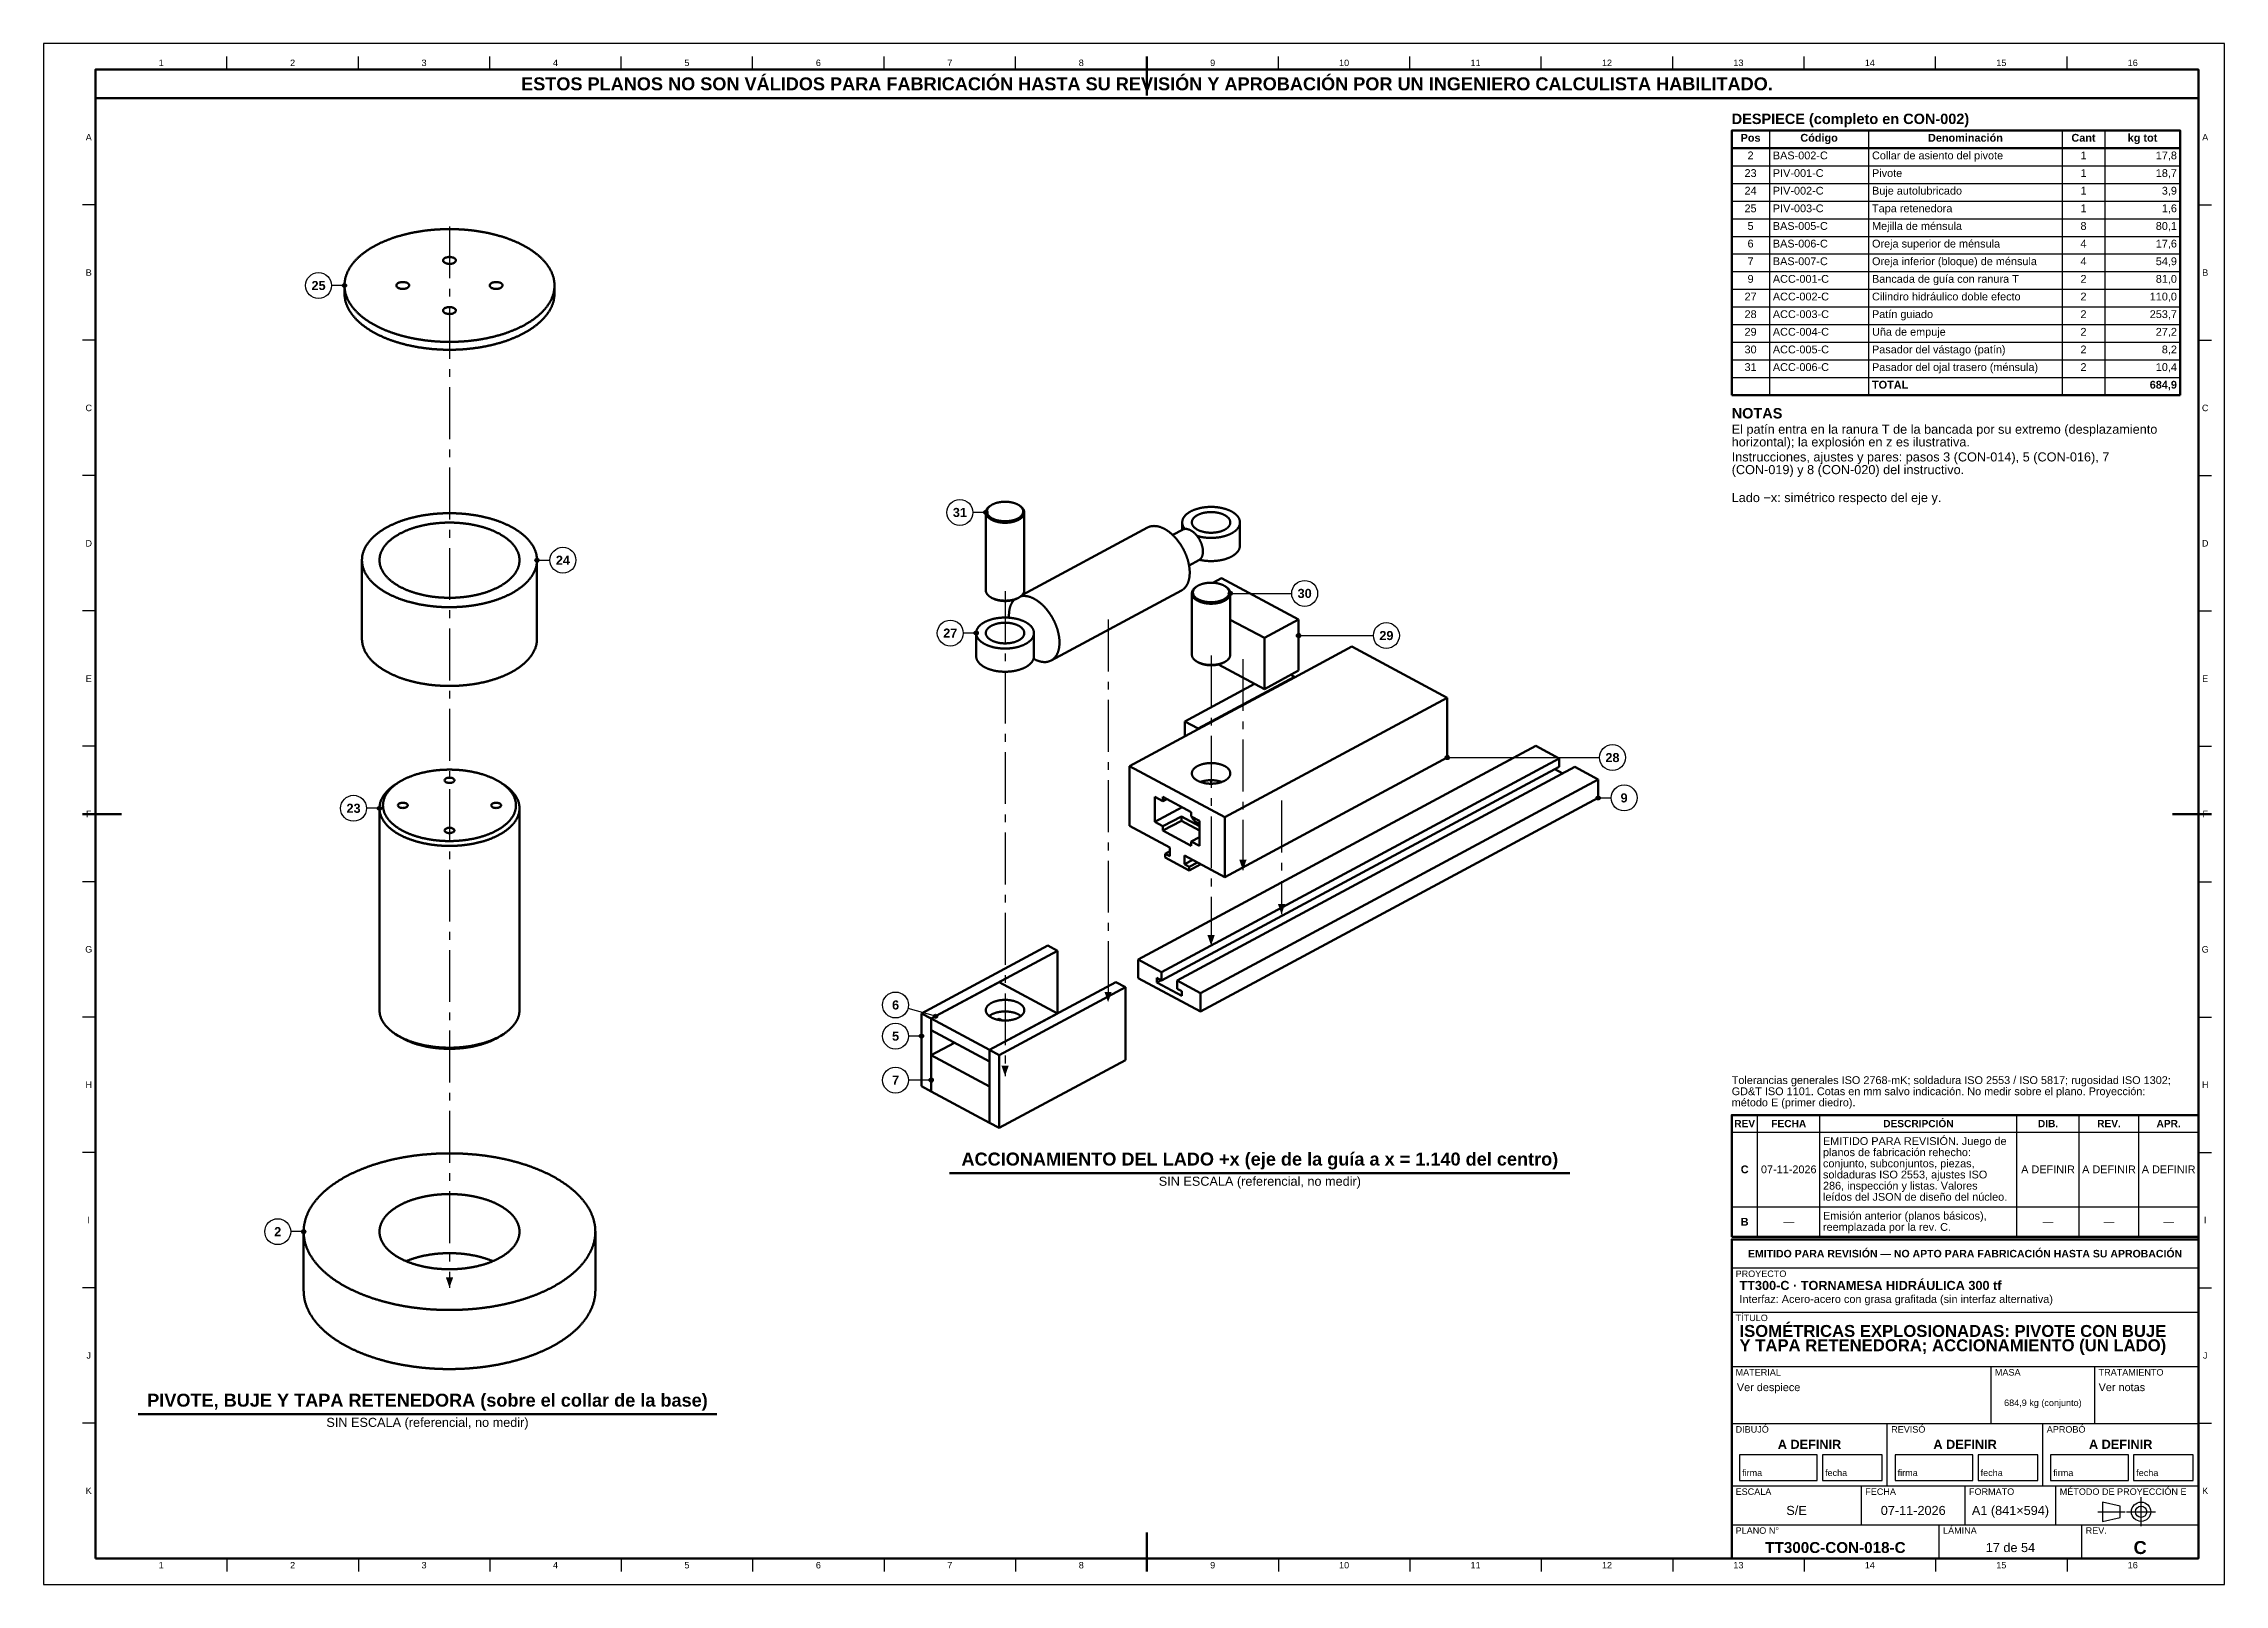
# Model space of a CAD drawing. Header units: millimetres. Extents: x 0 to 841, y 0 to 594.
import ezdxf
from ezdxf.enums import TextEntityAlignment as Align

# ---------------------------------------------------------------- set-up
doc = ezdxf.new("R2010")
doc.units = ezdxf.units.MM
doc.linetypes.add('EJE', pattern=[31, 20, -4, 3, -4])
for name, color, linetype, lineweight in [('ACH', 7, 'CONTINUOUS', 13), ('COTA', 7, 'CONTINUOUS', 25), ('EJE', 7, 'EJE', 25), ('FINA', 7, 'CONTINUOUS', 25), ('MARCO', 7, 'CONTINUOUS', 70), ('TXT', 7, 'CONTINUOUS', 25), ('VIS', 7, 'CONTINUOUS', 50)]:
    doc.layers.add(name, color=color, linetype=linetype, lineweight=lineweight)
doc.styles.add('STD', font='LiberationSans-Regular.ttf')
doc.styles.add('STDB', font='LiberationSans-Bold.ttf')

msp = doc.modelspace()

# ---------------------------------------------------------------- texts
at = {"layer": 'TXT'}
for s, height, style, p in [('1', 2.5, 'STD', (45.34, 586.6)), ('2', 2.5, 'STD', (96.03, 586.6)), ('3', 2.5, 'STD', (146.72, 586.6)), ('ESTOS PLANOS NO SON VÁLIDOS PARA FABRICACIÓN HASTA SU REVISIÓN Y APROBACIÓN POR UN INGENIERO CALCULISTA HABILITADO.', 5, 'STDB', (425.5, 578.5)), ('4', 2.5, 'STD', (197.41, 586.6)), ('5', 2.5, 'STD', (248.09, 586.6)), ('6', 2.5, 'STD', (298.78, 586.6)), ('7', 2.5, 'STD', (349.47, 586.6)), ('8', 2.5, 'STD', (400.16, 586.6)), ('9', 2.5, 'STD', (450.84, 586.6)), ('10', 2.5, 'STD', (501.53, 586.6)), ('11', 2.5, 'STD', (552.22, 586.6)), ('12', 2.5, 'STD', (602.91, 586.6)), ('13', 2.5, 'STD', (653.59, 586.6)), ('14', 2.5, 'STD', (704.28, 586.6)), ('15', 2.5, 'STD', (754.97, 586.6)), ('16', 2.5, 'STD', (805.66, 586.6)), ('A', 2.5, 'STD', (17.4, 557.91)), ('Pos', 3, 'STDB', (658.28, 557.7)), ('Código', 3, 'STDB', (684.69, 557.7)), ('Denominación', 3, 'STDB', (741.14, 557.7)), ('Cant', 3, 'STDB', (786.67, 557.7)), ('kg tot', 3, 'STDB', (809.43, 557.7)), ('A', 2.5, 'STD', (833.6, 557.91)), ('2', 3, 'STD', (658.28, 550.9)), ('1', 3, 'STD', (786.67, 550.9)), ('23', 3, 'STD', (658.28, 544.1)), ('24', 3, 'STD', (658.28, 537.3)), ('1', 3, 'STD', (786.67, 544.1)), ('1', 3, 'STD', (786.67, 537.3)), ('25', 3, 'STD', (658.28, 530.5)), ('1', 3, 'STD', (786.67, 530.5)), ('5', 3, 'STD', (658.28, 523.7)), ('8', 3, 'STD', (786.67, 523.7)), ('6', 3, 'STD', (658.28, 516.9)), ('4', 3, 'STD', (786.67, 516.9)), ('B', 2.5, 'STD', (17.4, 505.73)), ('9', 3, 'STD', (658.28, 503.3)), ('7', 3, 'STD', (658.28, 510.1)), ('4', 3, 'STD', (786.67, 510.1)), ('2', 3, 'STD', (786.67, 503.3)), ('B', 2.5, 'STD', (833.6, 505.73)), ('25', 3.5, 'STDB', (106.03, 500.75)), ('27', 3, 'STD', (658.28, 496.5)), ('2', 3, 'STD', (786.67, 496.5)), ('28', 3, 'STD', (658.28, 489.7)), ('2', 3, 'STD', (786.67, 489.7)), ('29', 3, 'STD', (658.28, 482.9)), ('2', 3, 'STD', (786.67, 482.9)), ('30', 3, 'STD', (658.28, 476.1)), ('2', 3, 'STD', (786.67, 476.1)), ('31', 3, 'STD', (658.28, 469.3)), ('2', 3, 'STD', (786.67, 469.3)), ('C', 2.5, 'STD', (17.4, 453.55)), ('C', 2.5, 'STD', (833.6, 453.55)), ('31', 3.5, 'STDB', (353.36, 413.26)), ('D', 2.5, 'STD', (17.4, 401.36)), ('24', 3.5, 'STDB', (200.27, 394.85)), ('D', 2.5, 'STD', (833.6, 401.36)), ('30', 3.5, 'STDB', (486.31, 382.05)), ('27', 3.5, 'STDB', (349.65, 366.76)), ('29', 3.5, 'STDB', (517.83, 365.8)), ('E', 2.5, 'STD', (17.4, 349.18)), ('E', 2.5, 'STD', (833.6, 349.18)), ('28', 3.5, 'STDB', (605.01, 318.76)), ('9', 3.5, 'STDB', (609.5, 303.2)), ('F', 2.5, 'STD', (17.4, 297)), ('23', 3.5, 'STDB', (119.53, 299.2)), ('F', 2.5, 'STD', (833.6, 297)), ('G', 2.5, 'STD', (17.4, 244.82)), ('G', 2.5, 'STD', (833.6, 244.82)), ('6', 3.5, 'STDB', (328.55, 223.37)), ('5', 3.5, 'STDB', (328.55, 211.37)), ('H', 2.5, 'STD', (17.4, 192.64)), ('7', 3.5, 'STDB', (328.55, 194.41)), ('H', 2.5, 'STD', (833.6, 192.64)), ('REV', 2.8, 'STDB', (656, 177.65)), ('FECHA', 2.8, 'STDB', (673, 177.65)), ('DESCRIPCIÓN', 2.8, 'STDB', (723, 177.65)), ('DIB.', 2.8, 'STDB', (773, 177.65)), ('REV.', 2.8, 'STDB', (796.5, 177.65)), ('APR.', 2.8, 'STDB', (819.5, 177.65)), ('C', 3, 'STDB', (656, 160)), ('07-11-2026', 3, 'STD', (673, 160)), ('A DEFINIR', 3, 'STD', (773, 160)), ('A DEFINIR', 3, 'STD', (796.5, 160)), ('A DEFINIR', 3, 'STD', (819.5, 160)), ('I', 2.5, 'STD', (17.4, 140.45)), ('2', 3.5, 'STDB', (90.28, 135.98)), ('B', 3, 'STDB', (656, 139.8)), ('—', 3, 'STD', (673, 139.8)), ('—', 3, 'STD', (773, 139.8)), ('—', 3, 'STD', (796.5, 139.8)), ('—', 3, 'STD', (819.5, 139.8)), ('I', 2.5, 'STD', (833.6, 140.45)), ('EMITIDO PARA REVISIÓN — NO APTO PARA FABRICACIÓN HASTA SU APROBACIÓN', 2.9, 'STDB', (741, 127.5)), ('J', 2.5, 'STD', (17.4, 88.27)), ('J', 2.5, 'STD', (833.6, 88.27)), ('684,9 kg (conjunto)', 2.5, 'STD', (771, 70)), ('A DEFINIR', 3.5, 'STDB', (681, 54)), ('A DEFINIR', 3.5, 'STDB', (741, 54)), ('A DEFINIR', 3.5, 'STDB', (801, 54)), ('K', 2.5, 'STD', (17.4, 36.09)), ('K', 2.5, 'STD', (833.6, 36.09)), ('S/E', 3.5, 'STD', (676, 28.5)), ('07-11-2026', 3.5, 'STD', (721, 28.5)), ('A1 (841×594)', 3.5, 'STD', (758.5, 28.5)), ('1', 2.5, 'STD', (45.34, 7.4)), ('2', 2.5, 'STD', (96.03, 7.4)), ('3', 2.5, 'STD', (146.72, 7.4)), ('4', 2.5, 'STD', (197.41, 7.4)), ('5', 2.5, 'STD', (248.09, 7.4)), ('6', 2.5, 'STD', (298.78, 7.4)), ('7', 2.5, 'STD', (349.47, 7.4)), ('8', 2.5, 'STD', (400.16, 7.4)), ('9', 2.5, 'STD', (450.84, 7.4)), ('10', 2.5, 'STD', (501.53, 7.4)), ('11', 2.5, 'STD', (552.22, 7.4)), ('12', 2.5, 'STD', (602.91, 7.4)), ('13', 2.5, 'STD', (653.59, 7.4)), ('TT300C-CON-018-C', 4.2, 'STDB', (691, 14.2)), ('14', 2.5, 'STD', (704.28, 7.4)), ('17 de 54', 3.5, 'STD', (758.5, 14.2)), ('15', 2.5, 'STD', (754.97, 7.4)), ('16', 2.5, 'STD', (805.66, 7.4)), ('C', 5, 'STDB', (808.5, 14.2))]:
    msp.add_text(s, height=height, dxfattribs=dict(at, style=style)).set_placement(p, align=Align.MIDDLE_CENTER)
for s, height, style, p in [('DESPIECE (completo en CON-002)', 4, 'STDB', (651, 567)), ('NOTAS', 4, 'STDB', (651, 453.5)), ('El patín entra en la ranura T de la bancada por su extremo (desplazamiento', 3.5, 'STD', (651, 447.1)), ('horizontal); la explosión en z es ilustrativa.', 3.5, 'STD', (651, 442.2)), ('(CON-019) y 8 (CON-020) del instructivo.', 3.5, 'STD', (651, 431.52)), ('Instrucciones, ajustes y pares: pasos 3 (CON-014), 5 (CON-016), 7', 3.5, 'STD', (651, 436.42)), ('Lado −x: simétrico respecto del eje y.', 3.5, 'STD', (651, 420.75)), ('planos de fabricación rehecho:', 3, 'STD', (686.2, 168.1)), ('EMITIDO PARA REVISIÓN. Juego de', 3, 'STD', (686.2, 172.4)), ('conjunto, subconjuntos, piezas,', 3, 'STD', (686.2, 163.8)), ('soldaduras ISO 2553, ajustes ISO', 3, 'STD', (686.2, 159.5)), ('286, inspección y listas. Valores', 3, 'STD', (686.2, 155.2)), ('leídos del JSON de diseño del núcleo.', 3, 'STD', (686.2, 150.9)), ('Emisión anterior (planos básicos),', 3, 'STD', (686.2, 143.6)), ('reemplazada por la rev. C.', 3, 'STD', (686.2, 139.3)), ('PROYECTO', 2.5, 'STD', (652.5, 121)), ('TT300-C · TORNAMESA HIDRÁULICA 300 tf', 3.5, 'STDB', (654, 117)), ('Interfaz: Acero-acero con grasa grafitada (sin interfaz alternativa)', 3, 'STD', (654, 111.5)), ('TÍTULO', 2.5, 'STD', (652.5, 104)), ('ISOMÉTRICAS EXPLOSIONADAS: PIVOTE CON BUJE', 4.6, 'STDB', (654, 100)), ('Y TAPA RETENEDORA; ACCIONAMIENTO (UN LADO)', 4.6, 'STDB', (654, 94.48)), ('MATERIAL', 2.5, 'STD', (652.5, 83)), ('Ver despiece', 3, 'STD', (653, 77.5)), ('MASA', 2.5, 'STD', (752.5, 83)), ('Ver notas', 3, 'STD', (792.5, 77.5)), ('TRATAMIENTO', 2.5, 'STD', (792.5, 83)), ('DIBUJÓ', 2.5, 'STD', (652.5, 61)), ('REVISÓ', 2.5, 'STD', (712.5, 61)), ('APROBÓ', 2.5, 'STD', (772.5, 61)), ('ESCALA', 2.5, 'STD', (652.5, 37)), ('FECHA', 2.5, 'STD', (702.5, 37)), ('FORMATO', 2.5, 'STD', (742.5, 37)), ('MÉTODO DE PROYECCIÓN E', 2.5, 'STD', (777.5, 37)), ('PLANO N°', 2.5, 'STD', (652.5, 22)), ('LÁMINA', 2.5, 'STD', (732.5, 22)), ('REV.', 2.5, 'STD', (787.5, 22))]:
    msp.add_text(s, height=height, dxfattribs=dict(at, style=style)).set_placement(p, align=Align.TOP_LEFT)
for s, style, p in [('BAS-002-C', 'STD', (666.87, 550.9)), ('Collar de asiento del pivote', 'STD', (705.11, 550.9)), ('PIV-001-C', 'STD', (666.87, 544.1)), ('PIV-002-C', 'STD', (666.87, 537.3)), ('Pivote', 'STD', (705.11, 544.1)), ('Buje autolubricado', 'STD', (705.11, 537.3)), ('PIV-003-C', 'STD', (666.87, 530.5)), ('Tapa retenedora', 'STD', (705.11, 530.5)), ('BAS-005-C', 'STD', (666.87, 523.7)), ('Mejilla de ménsula', 'STD', (705.11, 523.7)), ('BAS-006-C', 'STD', (666.87, 516.9)), ('Oreja superior de ménsula', 'STD', (705.11, 516.9)), ('ACC-001-C', 'STD', (666.87, 503.3)), ('BAS-007-C', 'STD', (666.87, 510.1)), ('Oreja inferior (bloque) de ménsula', 'STD', (705.11, 510.1)), ('Bancada de guía con ranura T', 'STD', (705.11, 503.3)), ('ACC-002-C', 'STD', (666.87, 496.5)), ('Cilindro hidráulico doble efecto', 'STD', (705.11, 496.5)), ('ACC-003-C', 'STD', (666.87, 489.7)), ('Patín guiado', 'STD', (705.11, 489.7)), ('ACC-004-C', 'STD', (666.87, 482.9)), ('Uña de empuje', 'STD', (705.11, 482.9)), ('ACC-005-C', 'STD', (666.87, 476.1)), ('Pasador del vástago (patín)', 'STD', (705.11, 476.1)), ('Pasador del ojal trasero (ménsula)', 'STD', (705.11, 469.3)), ('ACC-006-C', 'STD', (666.87, 469.3)), ('TOTAL', 'STDB', (705.11, 462.5))]:
    msp.add_text(s, height=3, dxfattribs=dict(at, style=style)).set_placement(p, align=Align.MIDDLE_LEFT)
for s, style, p in [('17,8', 'STD', (822.7, 550.9)), ('18,7', 'STD', (822.7, 544.1)), ('3,9', 'STD', (822.7, 537.3)), ('1,6', 'STD', (822.7, 530.5)), ('80,1', 'STD', (822.7, 523.7)), ('17,6', 'STD', (822.7, 516.9)), ('54,9', 'STD', (822.7, 510.1)), ('81,0', 'STD', (822.7, 503.3)), ('110,0', 'STD', (822.7, 496.5)), ('253,7', 'STD', (822.7, 489.7)), ('27,2', 'STD', (822.7, 482.9)), ('8,2', 'STD', (822.7, 476.1)), ('684,9', 'STDB', (822.7, 462.5)), ('10,4', 'STD', (822.7, 469.3))]:
    msp.add_text(s, height=3, dxfattribs=dict(at, style=style)).set_placement(p, align=Align.MIDDLE_RIGHT)
at = {"layer": 'TXT', "style": 'STD'}
for s, height, p in [('Tolerancias generales ISO 2768-mK; soldadura ISO 2553 / ISO 5817; rugosidad ISO 1302;', 3, (651, 192)), ('GD&T ISO 1101. Cotas en mm salvo indicación. No medir sobre el plano. Proyección:', 3, (651, 187.7)), ('método E (primer diedro).', 3, (651, 183.4)), ('firma', 2.5, (655, 41)), ('fecha', 2.5, (687, 41)), ('firma', 2.5, (715, 41)), ('fecha', 2.5, (747, 41)), ('firma', 2.5, (775, 41)), ('fecha', 2.5, (807, 41))]:
    msp.add_text(s, height=height, dxfattribs=at).set_placement(p, align=Align.BOTTOM_LEFT)
at = {"layer": 'TXT', "style": 'STDB'}
for s, p in [('ACCIONAMIENTO DEL LADO +x (eje de la guía a x = 1.140 del centro)', (469.03, 159.97)), ('PIVOTE, BUJE Y TAPA RETENEDORA (sobre el collar de la base)', (148.03, 67.01))]:
    msp.add_text(s, height=5, dxfattribs=at).set_placement(p, align=Align.BOTTOM_CENTER)
at = {"layer": 'TXT', "style": 'STD'}
for p in [(469.03, 157.17), (148.03, 64.21)]:
    msp.add_text('SIN ESCALA (referencial, no medir)', height=3.5, dxfattribs=at).set_placement(p, align=Align.TOP_CENTER)

# ---------------------------------------------------------------- hatches: boundary and pattern name
at = {"layer": 'ACH'}
h = msp.add_hatch(color=7, dxfattribs=at)
h.dxf.hatch_style = 1
h.paths.add_polyline_path([(116.83, 500.75), (116.6, 501.32), (116.03, 501.55), (115.47, 501.32), (115.23, 500.75), (115.47, 500.19), (116.03, 499.95), (116.6, 500.19)])
h = msp.add_hatch(color=7, dxfattribs=at)
h.dxf.hatch_style = 1
h.paths.add_polyline_path([(364.16, 413.26), (363.93, 413.83), (363.36, 414.06), (362.79, 413.83), (362.56, 413.26), (362.79, 412.7), (363.36, 412.46), (363.93, 412.7)])
h = msp.add_hatch(color=7, dxfattribs=at)
h.dxf.hatch_style = 1
h.paths.add_polyline_path([(191.07, 394.85), (190.84, 395.42), (190.27, 395.65), (189.7, 395.42), (189.47, 394.85), (189.7, 394.29), (190.27, 394.05), (190.84, 394.29)])
h = msp.add_hatch(color=7, dxfattribs=at)
h.dxf.hatch_style = 1
h.paths.add_polyline_path([(458.45, 382.05), (458.22, 382.62), (457.65, 382.85), (457.08, 382.62), (456.85, 382.05), (457.08, 381.49), (457.65, 381.25), (458.22, 381.49)])
h = msp.add_hatch(color=7, dxfattribs=at)
h.dxf.hatch_style = 1
h.paths.add_polyline_path([(360.45, 366.76), (360.22, 367.33), (359.65, 367.56), (359.08, 367.33), (358.85, 366.76), (359.08, 366.2), (359.65, 365.96), (360.22, 366.2)])
h = msp.add_hatch(color=7, dxfattribs=at)
h.dxf.hatch_style = 1
h.paths.add_polyline_path([(484.76, 365.8), (484.52, 366.37), (483.96, 366.6), (483.39, 366.37), (483.16, 365.8), (483.39, 365.24), (483.96, 365), (484.52, 365.24)])
h = msp.add_hatch(color=7, dxfattribs=at)
h.dxf.hatch_style = 1
h.paths.add_polyline_path([(542.1, 318.76), (541.86, 319.33), (541.3, 319.56), (540.73, 319.33), (540.5, 318.76), (540.73, 318.2), (541.3, 317.96), (541.86, 318.2)])
h = msp.add_hatch(color=7, dxfattribs=at)
h.dxf.hatch_style = 1
h.paths.add_polyline_path([(600.3, 303.2), (600.07, 303.76), (599.5, 304), (598.93, 303.76), (598.7, 303.2), (598.93, 302.63), (599.5, 302.4), (600.07, 302.63)])
h = msp.add_hatch(color=7, dxfattribs=at)
h.dxf.hatch_style = 1
h.paths.add_polyline_path([(130.33, 299.2), (130.1, 299.76), (129.53, 300), (128.96, 299.76), (128.73, 299.2), (128.96, 298.63), (129.53, 298.4), (130.1, 298.63)])
h = msp.add_hatch(color=7, dxfattribs=at)
h.dxf.hatch_style = 1
h.paths.add_polyline_path([(344.74, 219.02), (344.5, 219.58), (343.94, 219.82), (343.37, 219.58), (343.14, 219.02), (343.37, 218.45), (343.94, 218.22), (344.5, 218.45)])
h = msp.add_hatch(color=7, dxfattribs=at)
h.dxf.hatch_style = 1
h.paths.add_polyline_path([(339.35, 211.37), (339.12, 211.94), (338.55, 212.17), (337.98, 211.94), (337.75, 211.37), (337.98, 210.81), (338.55, 210.57), (339.12, 210.81)])
h = msp.add_hatch(color=7, dxfattribs=at)
h.dxf.hatch_style = 1
h.paths.add_polyline_path([(343.1, 194.41), (342.86, 194.98), (342.3, 195.21), (341.73, 194.98), (341.5, 194.41), (341.73, 193.85), (342.3, 193.61), (342.86, 193.85)])
h = msp.add_hatch(color=7, dxfattribs=at)
h.dxf.hatch_style = 1
h.paths.add_polyline_path([(101.08, 135.98), (100.85, 136.54), (100.28, 136.78), (99.72, 136.54), (99.48, 135.98), (99.72, 135.41), (100.28, 135.18), (100.85, 135.41)])

# ---------------------------------------------------------------- linework, layer by layer
at = {"layer": 'COTA'}
for p, q in [((116.03, 500.75), (111.03, 500.75)), ((363.36, 413.26), (358.36, 413.26)), ((190.27, 394.85), (195.27, 394.85)), ((457.65, 382.05), (481.31, 382.05)), ((359.65, 366.76), (354.65, 366.76)), ((483.96, 365.8), (512.83, 365.8)), ((541.3, 318.76), (600.01, 318.76)), ((599.5, 303.2), (604.5, 303.2)), ((129.53, 299.2), (124.53, 299.2)), ((343.94, 219.02), (333.36, 222.01)), ((338.55, 211.37), (333.55, 211.37)), ((342.3, 194.41), (333.55, 194.41)), ((100.28, 135.98), (95.28, 135.98))]:
    msp.add_line(p, q, dxfattribs=at)
for centre in [(116.03, 500.75), (363.36, 413.26), (190.27, 394.85), (457.65, 382.05), (359.65, 366.76), (483.96, 365.8), (541.3, 318.76), (599.5, 303.2), (129.53, 299.2), (343.94, 219.02), (338.55, 211.37), (342.3, 194.41), (100.28, 135.98)]:
    msp.add_circle(centre, 0.8, dxfattribs=at)
for points in [[(462.5, 275.34), (463.9, 279.34), (461.1, 279.34)], [(477.4, 258.34), (478.8, 262.34), (476, 262.34)], [(450.23, 246.3), (451.63, 250.3), (448.83, 250.3)], [(410.51, 224.44), (411.91, 228.44), (409.11, 228.44)], [(370.78, 195.96), (372.18, 199.96), (369.38, 199.96)], [(156.53, 114.34), (157.93, 118.34), (155.13, 118.34)]]:
    msp.add_solid(points, dxfattribs=at)
at = {"layer": 'EJE'}
for p, q in [((156.53, 523.53), (156.53, 114.34)), ((370.78, 382.86), (370.78, 195.96)), ((410.51, 371.99), (410.51, 224.44)), ((450.23, 358.09), (450.23, 246.3)), ((462.5, 356.72), (462.5, 275.34)), ((477.4, 302.16), (477.4, 258.34)), ((792.14, 28), (802.68, 28)), ((803.3, 28), (814.46, 28)), ((808.88, 22.42), (808.88, 33.58))]:
    msp.add_line(p, q, dxfattribs=at)
at = {"layer": 'FINA'}
for p, q in [((70.69, 584), (70.69, 589)), ((121.38, 584), (121.38, 589)), ((172.06, 584), (172.06, 589)), ((222.75, 584), (222.75, 589)), ((273.44, 584), (273.44, 589)), ((324.12, 584), (324.12, 589)), ((374.81, 584), (374.81, 589)), ((425.5, 584), (425.5, 589)), ((476.19, 584), (476.19, 589)), ((526.88, 584), (526.88, 589)), ((577.56, 584), (577.56, 589)), ((628.25, 584), (628.25, 589)), ((678.94, 584), (678.94, 589)), ((729.62, 584), (729.62, 589)), ((780.31, 584), (780.31, 589)), ((665.57, 560.5), (665.57, 458.5)), ((703.81, 560.5), (703.81, 458.5)), ((778.47, 560.5), (778.47, 458.5)), ((794.86, 560.5), (794.86, 458.5)), ((651, 553.7), (824, 553.7)), ((651, 546.9), (824, 546.9)), ((651, 540.1), (824, 540.1)), ((20, 531.82), (15, 531.82)), ((651, 533.3), (824, 533.3)), ((831, 531.82), (836, 531.82)), ((651, 526.5), (824, 526.5)), ((651, 519.7), (824, 519.7)), ((651, 512.9), (824, 512.9)), ((651, 506.1), (824, 506.1)), ((651, 499.3), (824, 499.3)), ((651, 492.5), (824, 492.5)), ((20, 479.64), (15, 479.64)), ((651, 485.7), (824, 485.7)), ((831, 479.64), (836, 479.64)), ((651, 478.9), (824, 478.9)), ((651, 472.1), (824, 472.1)), ((651, 465.3), (824, 465.3)), ((20, 427.45), (15, 427.45)), ((831, 427.45), (836, 427.45)), ((20, 375.27), (15, 375.27)), ((831, 375.27), (836, 375.27)), ((20, 323.09), (15, 323.09)), ((831, 323.09), (836, 323.09)), ((20, 270.91), (15, 270.91)), ((831, 270.91), (836, 270.91)), ((20, 218.73), (15, 218.73)), ((831, 218.73), (836, 218.73)), ((661, 134), (661, 180.9)), ((685, 134), (685, 180.9)), ((761, 134), (761, 180.9)), ((785, 134), (785, 180.9)), ((808, 134), (808, 180.9)), ((651, 174.4), (831, 174.4)), ((20, 166.55), (15, 166.55)), ((831, 166.55), (836, 166.55)), ((651, 145.6), (831, 145.6)), ((651, 134), (831, 134)), ((651, 133), (831, 133)), ((651, 122), (831, 122)), ((20, 114.36), (15, 114.36)), ((831, 114.36), (836, 114.36)), ((651, 105), (831, 105)), ((651, 84), (831, 84)), ((751, 62), (751, 84)), ((791, 62), (791, 84)), ((20, 62.18), (15, 62.18)), ((651, 62), (831, 62)), ((711, 38), (711, 62)), ((771, 38), (771, 62)), ((831, 62.18), (836, 62.18)), ((651, 38), (831, 38)), ((701, 23), (701, 38)), ((741, 23), (741, 38)), ((776, 23), (776, 38)), ((651, 23), (831, 23)), ((731, 10), (731, 23)), ((786, 10), (786, 23)), ((70.69, 10), (70.69, 5)), ((121.38, 10), (121.38, 5)), ((172.06, 10), (172.06, 5)), ((222.75, 10), (222.75, 5)), ((273.44, 10), (273.44, 5)), ((324.12, 10), (324.12, 5)), ((374.81, 10), (374.81, 5)), ((425.5, 10), (425.5, 5)), ((476.19, 10), (476.19, 5)), ((526.88, 10), (526.88, 5)), ((577.56, 10), (577.56, 5)), ((628.25, 10), (628.25, 5)), ((678.94, 10), (678.94, 5)), ((729.62, 10), (729.62, 5)), ((780.31, 10), (780.31, 5))]:
    msp.add_line(p, q, dxfattribs=at)
for points in [[(0, 0), (841, 0), (841, 594), (0, 594)], [(654, 40), (684, 40), (684, 50), (654, 50)], [(686, 40), (709, 40), (709, 50), (686, 50)], [(714, 40), (744, 40), (744, 50), (714, 50)], [(746, 40), (769, 40), (769, 50), (746, 50)], [(774, 40), (804, 40), (804, 50), (774, 50)], [(806, 40), (829, 40), (829, 50), (806, 50)], [(794, 24.28), (800.82, 25.83), (800.82, 30.17), (794, 31.72)]]:
    msp.add_lwpolyline(points, close=True, dxfattribs=at)
for centre, radius in [((106.03, 500.75), 5), ((353.36, 413.26), 5), ((200.27, 394.85), 5), ((486.31, 382.05), 5), ((349.65, 366.76), 5), ((517.83, 365.8), 5), ((605.01, 318.76), 5), ((119.53, 299.2), 5), ((609.5, 303.2), 5), ((328.55, 223.37), 5), ((328.55, 211.37), 5), ((328.55, 194.41), 5), ((90.28, 135.98), 5), ((808.88, 28), 3.72), ((808.88, 28), 2.17)]:
    msp.add_circle(centre, radius, dxfattribs=at)
at = {"layer": 'MARCO'}
for p, q in [((425.5, 589), (425.5, 574)), ((15, 297), (30, 297)), ((836, 297), (821, 297)), ((425.5, 5), (425.5, 20))]:
    msp.add_line(p, q, dxfattribs=at)
for points in [[(20, 10), (831, 10), (831, 584), (20, 584)], [(20, 573), (831, 573), (831, 584), (20, 584)], [(651, 134), (831, 134), (831, 180.9), (651, 180.9)], [(651, 10), (831, 10), (831, 133), (651, 133)]]:
    msp.add_lwpolyline(points, close=True, dxfattribs=at)
at = {"layer": 'VIS'}
for p, q in [((651, 560.5), (651, 458.5)), ((824, 560.5), (824, 458.5)), ((651, 458.5), (824, 458.5)), ((349.41, 158.57), (588.64, 158.57)), ((36.49, 65.61), (259.56, 65.61))]:
    msp.add_line(p, q, dxfattribs=at)
msp.add_lwpolyline([(651, 553.7), (824, 553.7), (824, 560.5), (651, 560.5)], close=True, dxfattribs=at)
for points in [[(197.02, 500.75), (197.02, 501.02), (197.01, 501.29), (196.99, 501.56), (196.97, 501.83), (196.94, 502.1), (196.91, 502.37), (196.87, 502.64), (196.82, 502.9), (196.77, 503.17), (196.71, 503.43), (196.65, 503.7), (196.58, 503.96), (196.5, 504.22), (196.42, 504.47), (196.34, 504.73), (196.24, 504.98), (196.15, 505.24), (196.05, 505.49), (195.94, 505.74), (195.83, 505.98), (195.71, 506.23), (195.59, 506.47), (195.47, 506.71), (195.34, 506.95), (195.21, 507.18), (195.07, 507.42), (194.93, 507.65), (194.79, 507.87), (194.64, 508.1), (194.49, 508.32), (194.33, 508.54), (194.17, 508.76), (194.01, 508.98), (193.84, 509.19), (193.68, 509.4), (193.5, 509.61), (193.33, 509.82), (193.15, 510.02), (192.97, 510.23), (192.79, 510.43), (192.61, 510.62), (192.42, 510.82), (192.23, 511.01), (192.04, 511.2), (191.84, 511.39), (191.65, 511.57), (191.45, 511.76), (191.25, 511.94), (191.05, 512.12), (190.84, 512.3), (190.64, 512.47), (190.43, 512.64), (190.22, 512.81), (190.01, 512.98), (189.79, 513.15), (189.58, 513.31), (189.36, 513.47), (189.15, 513.64), (188.93, 513.79), (188.71, 513.95), (188.48, 514.1), (188.26, 514.26), (188.04, 514.41), (187.81, 514.56), (187.58, 514.7), (187.36, 514.85), (187.13, 514.99), (186.9, 515.13), (186.67, 515.27), (186.43, 515.41), (186.2, 515.55), (185.97, 515.68), (185.73, 515.81), (185.49, 515.94), (185.26, 516.07), (185.02, 516.2), (184.78, 516.33), (184.54, 516.45), (184.3, 516.58), (184.06, 516.7), (183.81, 516.82), (183.57, 516.93), (183.33, 517.05), (183.08, 517.17), (182.84, 517.28), (182.59, 517.39), (182.35, 517.5), (182.1, 517.61), (181.85, 517.72), (181.6, 517.82), (181.35, 517.93), (181.1, 518.03), (180.85, 518.13), (180.6, 518.23), (180.35, 518.33), (180.1, 518.43), (179.85, 518.53), (179.59, 518.62), (179.34, 518.72), (179.09, 518.81), (178.83, 518.9), (178.58, 518.99), (178.32, 519.08), (178.06, 519.16), (177.81, 519.25), (177.55, 519.33), (177.29, 519.42), (177.04, 519.5), (176.78, 519.58), (176.52, 519.66), (176.26, 519.74), (176, 519.81), (175.74, 519.89), (175.48, 519.96), (175.22, 520.04), (174.96, 520.11), (174.7, 520.18), (174.44, 520.25), (174.18, 520.32), (173.92, 520.39), (173.66, 520.45), (173.39, 520.52), (173.13, 520.58), (172.87, 520.65), (172.61, 520.71), (172.34, 520.77), (172.08, 520.83), (171.81, 520.89), (171.55, 520.94), (171.29, 521), (171.02, 521.05), (170.76, 521.11), (170.49, 521.16), (170.23, 521.21), (169.96, 521.26), (169.7, 521.31), (169.43, 521.36), (169.16, 521.41), (168.9, 521.46), (168.63, 521.5), (168.36, 521.54), (168.1, 521.59), (167.83, 521.63), (167.56, 521.67), (167.3, 521.71), (167.03, 521.75), (166.76, 521.79), (166.49, 521.83), (166.23, 521.86), (165.96, 521.9), (165.69, 521.93), (165.42, 521.96), (165.15, 522), (164.88, 522.03), (164.62, 522.06), (164.35, 522.09), (164.08, 522.11), (163.81, 522.14), (163.54, 522.17), (163.27, 522.19), (163, 522.21), (162.73, 522.24), (162.46, 522.26), (162.19, 522.28), (161.93, 522.3), (161.66, 522.32), (161.39, 522.34), (161.12, 522.35), (160.85, 522.37), (160.58, 522.39), (160.31, 522.4), (160.04, 522.41), (159.77, 522.42), (159.5, 522.44), (159.23, 522.45), (158.96, 522.46), (158.69, 522.46), (158.42, 522.47), (158.15, 522.48), (157.88, 522.48), (157.61, 522.49), (157.34, 522.49), (157.07, 522.49), (156.8, 522.49), (156.53, 522.49), (156.25, 522.49), (155.98, 522.49), (155.71, 522.49), (155.44, 522.49), (155.17, 522.48), (154.9, 522.48), (154.63, 522.47), (154.36, 522.46), (154.09, 522.46), (153.82, 522.45), (153.55, 522.44), (153.28, 522.42), (153.01, 522.41), (152.74, 522.4), (152.47, 522.39), (152.2, 522.37), (151.93, 522.35), (151.66, 522.34), (151.39, 522.32), (151.12, 522.3), (150.86, 522.28), (150.59, 522.26), (150.32, 522.24), (150.05, 522.21), (149.78, 522.19), (149.51, 522.17), (149.24, 522.14), (148.97, 522.11), (148.7, 522.09), (148.43, 522.06), (148.17, 522.03), (147.9, 522), (147.63, 521.96), (147.36, 521.93), (147.09, 521.9), (146.82, 521.86), (146.56, 521.83), (146.29, 521.79), (146.02, 521.75), (145.75, 521.71), (145.49, 521.67), (145.22, 521.63), (144.95, 521.59), (144.69, 521.54), (144.42, 521.5), (144.15, 521.46), (143.89, 521.41), (143.62, 521.36), (143.35, 521.31), (143.09, 521.26), (142.82, 521.21), (142.56, 521.16), (142.29, 521.11), (142.03, 521.05), (141.76, 521), (141.5, 520.94), (141.24, 520.89), (140.97, 520.83), (140.71, 520.77), (140.44, 520.71), (140.18, 520.65), (139.92, 520.58), (139.66, 520.52), (139.39, 520.45), (139.13, 520.39), (138.87, 520.32), (138.61, 520.25), (138.35, 520.18), (138.09, 520.11), (137.83, 520.04), (137.57, 519.96), (137.31, 519.89), (137.05, 519.81), (136.79, 519.74), (136.53, 519.66), (136.27, 519.58), (136.01, 519.5), (135.76, 519.42), (135.5, 519.33), (135.24, 519.25), (134.99, 519.16), (134.73, 519.08), (134.47, 518.99), (134.22, 518.9), (133.96, 518.81), (133.71, 518.72), (133.46, 518.62), (133.2, 518.53), (132.95, 518.43), (132.7, 518.33), (132.45, 518.23), (132.2, 518.13), (131.95, 518.03), (131.7, 517.93), (131.45, 517.82), (131.2, 517.72), (130.95, 517.61), (130.7, 517.5), (130.46, 517.39), (130.21, 517.28), (129.97, 517.17), (129.72, 517.05), (129.48, 516.93), (129.24, 516.82), (128.99, 516.7), (128.75, 516.58), (128.51, 516.45), (128.27, 516.33), (128.03, 516.2), (127.79, 516.07), (127.56, 515.94), (127.32, 515.81), (127.08, 515.68), (126.85, 515.55), (126.62, 515.41), (126.38, 515.27), (126.15, 515.13), (125.92, 514.99), (125.69, 514.85), (125.47, 514.7), (125.24, 514.56), (125.01, 514.41), (124.79, 514.26), (124.57, 514.1), (124.34, 513.95), (124.12, 513.79), (123.9, 513.64), (123.69, 513.47), (123.47, 513.31), (123.26, 513.15), (123.04, 512.98), (122.83, 512.81), (122.62, 512.64), (122.41, 512.47), (122.21, 512.3), (122, 512.12), (121.8, 511.94), (121.6, 511.76), (121.4, 511.57), (121.21, 511.39), (121.01, 511.2), (120.82, 511.01), (120.63, 510.82), (120.44, 510.62), (120.26, 510.43), (120.08, 510.23), (119.9, 510.02), (119.72, 509.82), (119.55, 509.61), (119.37, 509.4), (119.21, 509.19), (119.04, 508.98), (118.88, 508.76), (118.72, 508.54), (118.57, 508.32), (118.41, 508.1), (118.26, 507.87), (118.12, 507.65), (117.98, 507.42), (117.84, 507.18), (117.71, 506.95), (117.58, 506.71), (117.46, 506.47), (117.34, 506.23), (117.22, 505.98), (117.11, 505.74), (117, 505.49), (116.9, 505.24), (116.81, 504.98), (116.71, 504.73), (116.63, 504.47), (116.55, 504.22), (116.47, 503.96), (116.4, 503.7), (116.34, 503.43), (116.28, 503.17), (116.23, 502.9), (116.18, 502.64), (116.14, 502.37), (116.11, 502.1), (116.08, 501.83), (116.06, 501.56), (116.04, 501.29), (116.03, 501.02), (116.03, 500.75)], [(154.05, 510.42), (154.1, 510.69), (154.24, 510.93), (154.43, 511.13), (154.66, 511.29), (154.9, 511.42), (155.16, 511.52), (155.43, 511.61), (155.7, 511.67), (155.97, 511.71), (156.25, 511.74), (156.53, 511.75), (156.8, 511.74), (157.08, 511.71), (157.35, 511.67), (157.62, 511.61), (157.89, 511.52), (158.15, 511.42), (158.39, 511.29), (158.62, 511.13), (158.81, 510.93), (158.95, 510.69), (159, 510.42)], [(158.27, 509.48), (158.03, 509.36), (157.78, 509.27), (157.52, 509.2), (157.25, 509.15), (156.98, 509.11), (156.71, 509.09), (156.44, 509.09), (156.17, 509.1), (155.9, 509.13), (155.64, 509.18), (155.38, 509.24), (155.12, 509.32), (154.87, 509.43), (154.63, 509.56), (154.42, 509.72), (154.23, 509.92), (154.1, 510.15), (154.05, 510.42)], [(159, 510.42), (158.97, 510.21), (158.89, 510.02), (158.77, 509.85), (158.62, 509.71), (158.45, 509.58), (158.27, 509.48)], [(116.03, 500.75), (116.03, 500.48), (116.04, 500.21), (116.06, 499.94), (116.08, 499.67), (116.11, 499.4), (116.14, 499.13), (116.18, 498.87), (116.23, 498.6), (116.28, 498.33), (116.34, 498.07), (116.41, 497.81), (116.48, 497.55), (116.55, 497.29), (116.63, 497.03), (116.72, 496.77), (116.81, 496.52), (116.91, 496.26), (117.01, 496.01), (117.11, 495.76), (117.22, 495.52), (117.34, 495.27), (117.46, 495.03), (117.59, 494.79), (117.72, 494.55), (117.85, 494.31), (117.99, 494.08), (118.13, 493.85), (118.27, 493.62), (118.42, 493.4), (118.57, 493.17), (118.73, 492.95), (118.89, 492.73), (119.05, 492.51), (119.22, 492.3), (119.39, 492.09), (119.56, 491.88), (119.73, 491.67), (119.91, 491.47), (120.09, 491.27), (120.27, 491.07), (120.46, 490.87), (120.65, 490.67), (120.84, 490.48), (121.03, 490.29), (121.22, 490.1), (121.42, 489.92), (121.62, 489.73), (121.82, 489.55), (122.02, 489.37), (122.23, 489.2), (122.44, 489.02), (122.64, 488.85), (122.85, 488.68), (123.07, 488.51), (123.28, 488.34), (123.49, 488.18), (123.71, 488.01), (123.93, 487.85), (124.15, 487.7), (124.37, 487.54), (124.59, 487.39), (124.82, 487.23), (125.04, 487.08), (125.27, 486.93), (125.49, 486.79), (125.72, 486.64), (125.95, 486.5), (126.18, 486.36), (126.42, 486.22), (126.65, 486.08), (126.88, 485.94), (127.12, 485.81), (127.35, 485.68), (127.59, 485.54), (127.83, 485.41), (128.07, 485.29), (128.31, 485.16), (128.55, 485.04), (128.79, 484.91), (129.03, 484.79), (129.27, 484.67), (129.52, 484.55), (129.76, 484.44), (130.01, 484.32), (130.25, 484.21), (130.5, 484.1), (130.75, 483.99), (131, 483.88), (131.24, 483.77), (131.49, 483.66), (131.74, 483.56), (131.99, 483.46), (132.24, 483.36), (132.5, 483.26), (132.75, 483.16), (133, 483.06), (133.25, 482.96), (133.51, 482.87), (133.76, 482.77), (134.02, 482.68), (134.27, 482.59), (134.53, 482.5), (134.78, 482.41), (135.04, 482.33), (135.3, 482.24), (135.55, 482.16), (135.81, 482.07), (136.07, 481.99), (136.33, 481.91), (136.59, 481.83), (136.85, 481.75), (137.1, 481.68), (137.37, 481.6), (137.63, 481.53), (137.89, 481.45), (138.15, 481.38), (138.41, 481.31), (138.67, 481.24), (138.93, 481.17), (139.19, 481.11), (139.46, 481.04), (139.72, 480.97), (139.98, 480.91), (140.25, 480.85), (140.51, 480.79), (140.77, 480.73), (141.04, 480.67), (141.3, 480.61), (141.57, 480.55), (141.83, 480.49), (142.1, 480.44), (142.36, 480.39), (142.63, 480.33), (142.89, 480.28), (143.16, 480.23), (143.43, 480.18), (143.69, 480.13), (143.96, 480.09), (144.23, 480.04), (144.49, 480), (144.76, 479.95), (145.03, 479.91), (145.3, 479.87), (145.56, 479.83), (145.83, 479.79), (146.1, 479.75), (146.37, 479.71), (146.64, 479.67), (146.9, 479.64), (147.17, 479.6), (147.44, 479.57), (147.71, 479.53), (147.98, 479.5), (148.25, 479.47), (148.52, 479.44), (148.79, 479.41), (149.06, 479.39), (149.32, 479.36), (149.59, 479.33), (149.86, 479.31), (150.13, 479.29), (150.4, 479.26), (150.67, 479.24), (150.94, 479.22), (151.21, 479.2), (151.48, 479.18), (151.75, 479.16), (152.02, 479.15), (152.29, 479.13), (152.56, 479.12), (152.84, 479.1), (153.11, 479.09), (153.38, 479.08), (153.65, 479.07), (153.92, 479.06), (154.19, 479.05), (154.46, 479.04), (154.73, 479.03), (155, 479.03), (155.27, 479.02), (155.54, 479.02), (155.81, 479.02), (156.08, 479.01), (156.35, 479.01), (156.62, 479.01), (156.9, 479.01), (157.17, 479.02), (157.44, 479.02), (157.71, 479.02), (157.98, 479.03), (158.25, 479.03), (158.52, 479.04), (158.79, 479.05), (159.06, 479.06), (159.33, 479.07), (159.6, 479.08), (159.87, 479.09), (160.14, 479.1), (160.41, 479.11), (160.68, 479.13), (160.95, 479.14), (161.22, 479.16), (161.5, 479.18), (161.77, 479.2), (162.04, 479.22), (162.31, 479.24), (162.58, 479.26), (162.85, 479.28), (163.11, 479.3), (163.38, 479.33), (163.65, 479.35), (163.92, 479.38), (164.19, 479.41), (164.46, 479.44), (164.73, 479.46), (165, 479.49), (165.27, 479.53), (165.54, 479.56), (165.81, 479.59), (166.08, 479.63), (166.34, 479.66), (166.61, 479.7), (166.88, 479.74), (167.15, 479.77), (167.42, 479.81), (167.68, 479.86), (167.95, 479.9), (168.22, 479.94), (168.49, 479.98), (168.75, 480.03), (169.02, 480.07), (169.29, 480.12), (169.55, 480.17), (169.82, 480.22), (170.09, 480.27), (170.35, 480.32), (170.62, 480.37), (170.88, 480.43), (171.15, 480.48), (171.41, 480.54), (171.68, 480.59), (171.94, 480.65), (172.21, 480.71), (172.47, 480.77), (172.73, 480.83), (173, 480.89), (173.26, 480.96), (173.52, 481.02), (173.79, 481.09), (174.05, 481.15), (174.31, 481.22), (174.57, 481.29), (174.83, 481.36), (175.1, 481.43), (175.36, 481.51), (175.62, 481.58), (175.88, 481.66), (176.14, 481.73), (176.4, 481.81), (176.65, 481.89), (176.91, 481.97), (177.17, 482.05), (177.43, 482.13), (177.69, 482.22), (177.94, 482.3), (178.2, 482.39), (178.46, 482.48), (178.71, 482.57), (178.97, 482.66), (179.22, 482.75), (179.48, 482.84), (179.73, 482.94), (179.98, 483.03), (180.24, 483.13), (180.49, 483.23), (180.74, 483.33), (180.99, 483.43), (181.24, 483.53), (181.49, 483.64), (181.74, 483.74), (181.99, 483.85), (182.24, 483.96), (182.48, 484.07), (182.73, 484.18), (182.98, 484.29), (183.22, 484.41), (183.47, 484.52), (183.71, 484.64), (183.95, 484.76), (184.2, 484.88), (184.44, 485), (184.68, 485.13), (184.92, 485.25), (185.16, 485.38)], [(116.03, 500.75), (116.03, 497.72)], [(116.03, 497.72), (116.03, 497.45), (116.04, 497.18), (116.06, 496.91), (116.08, 496.64), (116.11, 496.37), (116.14, 496.1), (116.18, 495.83), (116.23, 495.56), (116.28, 495.3), (116.34, 495.03), (116.41, 494.77), (116.48, 494.51), (116.55, 494.25), (116.63, 493.99), (116.72, 493.73), (116.81, 493.48), (116.91, 493.23), (117.01, 492.97), (117.11, 492.73), (117.22, 492.48), (117.34, 492.23), (117.46, 491.99), (117.59, 491.75), (117.72, 491.51), (117.85, 491.28), (117.99, 491.04), (118.13, 490.81), (118.27, 490.58), (118.42, 490.36), (118.57, 490.13), (118.73, 489.91), (118.89, 489.69), (119.05, 489.48), (119.22, 489.26), (119.39, 489.05), (119.56, 488.84), (119.73, 488.64), (119.91, 488.43), (120.09, 488.23), (120.27, 488.03), (120.46, 487.83), (120.65, 487.64), (120.84, 487.44), (121.03, 487.25), (121.22, 487.07), (121.42, 486.88), (121.62, 486.7), (121.82, 486.51), (122.02, 486.34), (122.23, 486.16), (122.44, 485.98), (122.64, 485.81), (122.85, 485.64), (123.07, 485.47), (123.28, 485.31), (123.49, 485.14), (123.71, 484.98), (123.93, 484.82), (124.15, 484.66), (124.37, 484.5), (124.59, 484.35), (124.82, 484.2), (125.04, 484.05), (125.27, 483.9), (125.49, 483.75), (125.72, 483.6), (125.95, 483.46), (126.18, 483.32), (126.42, 483.18), (126.65, 483.04), (126.88, 482.91), (127.12, 482.77), (127.35, 482.64), (127.59, 482.51), (127.83, 482.38), (128.07, 482.25), (128.31, 482.12), (128.55, 482), (128.79, 481.88), (129.03, 481.76), (129.27, 481.64), (129.52, 481.52), (129.76, 481.4), (130.01, 481.29), (130.25, 481.17), (130.5, 481.06), (130.75, 480.95), (131, 480.84), (131.24, 480.73), (131.49, 480.63), (131.74, 480.52), (131.99, 480.42), (132.24, 480.32), (132.5, 480.22), (132.75, 480.12), (133, 480.02), (133.25, 479.93), (133.51, 479.83), (133.76, 479.74), (134.02, 479.65), (134.27, 479.55), (134.53, 479.46), (134.78, 479.38), (135.04, 479.29), (135.3, 479.2), (135.55, 479.12), (135.81, 479.04), (136.07, 478.95), (136.33, 478.87), (136.59, 478.79), (136.85, 478.72), (137.1, 478.64), (137.37, 478.56), (137.63, 478.49), (137.89, 478.42), (138.15, 478.34), (138.41, 478.27), (138.67, 478.2), (138.93, 478.14), (139.19, 478.07), (139.46, 478), (139.72, 477.94), (139.98, 477.87), (140.25, 477.81), (140.51, 477.75), (140.77, 477.69), (141.04, 477.63), (141.3, 477.57), (141.57, 477.51), (141.83, 477.46), (142.1, 477.4), (142.36, 477.35), (142.63, 477.3), (142.89, 477.25), (143.16, 477.19), (143.43, 477.15), (143.69, 477.1), (143.96, 477.05), (144.23, 477), (144.49, 476.96), (144.76, 476.91), (145.03, 476.87), (145.3, 476.83), (145.56, 476.79), (145.83, 476.75), (146.1, 476.71), (146.37, 476.67), (146.64, 476.64), (146.9, 476.6), (147.17, 476.56), (147.44, 476.53), (147.71, 476.5), (147.98, 476.47), (148.25, 476.44), (148.52, 476.41), (148.79, 476.38), (149.06, 476.35), (149.32, 476.32), (149.59, 476.3), (149.86, 476.27), (150.13, 476.25), (150.4, 476.23), (150.67, 476.2), (150.94, 476.18), (151.21, 476.16), (151.48, 476.15), (151.75, 476.13), (152.02, 476.11), (152.29, 476.1), (152.56, 476.08), (152.84, 476.07), (153.11, 476.05), (153.38, 476.04), (153.65, 476.03), (153.92, 476.02), (154.19, 476.01), (154.46, 476), (154.73, 476), (155, 475.99), (155.27, 475.99), (155.54, 475.98), (155.81, 475.98), (156.08, 475.98), (156.35, 475.98), (156.62, 475.98), (156.9, 475.98), (157.17, 475.98), (157.44, 475.98), (157.71, 475.99), (157.98, 475.99), (158.25, 476), (158.52, 476), (158.79, 476.01), (159.06, 476.02), (159.33, 476.03), (159.6, 476.04), (159.87, 476.05), (160.14, 476.06), (160.41, 476.08), (160.68, 476.09), (160.95, 476.11), (161.22, 476.12), (161.5, 476.14), (161.77, 476.16), (162.04, 476.18), (162.31, 476.2), (162.58, 476.22), (162.85, 476.24), (163.11, 476.27), (163.38, 476.29), (163.65, 476.32), (163.92, 476.34), (164.19, 476.37), (164.46, 476.4), (164.73, 476.43), (165, 476.46), (165.27, 476.49), (165.54, 476.52), (165.81, 476.56), (166.08, 476.59), (166.34, 476.63), (166.61, 476.66), (166.88, 476.7), (167.15, 476.74), (167.42, 476.78), (167.68, 476.82), (167.95, 476.86), (168.22, 476.9), (168.49, 476.95), (168.75, 476.99), (169.02, 477.04), (169.29, 477.08), (169.55, 477.13), (169.82, 477.18), (170.09, 477.23), (170.35, 477.28), (170.62, 477.34), (170.88, 477.39), (171.15, 477.44), (171.41, 477.5), (171.68, 477.56), (171.94, 477.61), (172.21, 477.67), (172.47, 477.73), (172.73, 477.79), (173, 477.86), (173.26, 477.92), (173.52, 477.99), (173.79, 478.05), (174.05, 478.12), (174.31, 478.19), (174.57, 478.26), (174.83, 478.33), (175.1, 478.4), (175.36, 478.47), (175.62, 478.54), (175.88, 478.62), (176.14, 478.7), (176.4, 478.77), (176.65, 478.85), (176.91, 478.93), (177.17, 479.01), (177.43, 479.1), (177.69, 479.18), (177.94, 479.27), (178.2, 479.35), (178.46, 479.44), (178.71, 479.53), (178.97, 479.62), (179.22, 479.71), (179.48, 479.81), (179.73, 479.9), (179.98, 480), (180.24, 480.09), (180.49, 480.19), (180.74, 480.29), (180.99, 480.39), (181.24, 480.5), (181.49, 480.6), (181.74, 480.71), (181.99, 480.81), (182.24, 480.92), (182.48, 481.03), (182.73, 481.14), (182.98, 481.26), (183.22, 481.37), (183.47, 481.49), (183.71, 481.61), (183.95, 481.72), (184.2, 481.85), (184.44, 481.97), (184.68, 482.09), (184.92, 482.22), (185.16, 482.34)], [(136.05, 500.75), (136.11, 501.03), (136.24, 501.26), (136.44, 501.46), (136.66, 501.63), (136.91, 501.76), (137.16, 501.86), (137.43, 501.94), (137.7, 502.01), (137.97, 502.05), (138.25, 502.07), (138.53, 502.08), (138.81, 502.07), (139.08, 502.05), (139.36, 502.01), (139.63, 501.94), (139.89, 501.86), (140.15, 501.76), (140.39, 501.63), (140.62, 501.46), (140.81, 501.26), (140.95, 501.03), (141, 500.75)], [(140.28, 499.81), (140.03, 499.7), (139.78, 499.61), (139.52, 499.54), (139.25, 499.48), (138.99, 499.45), (138.72, 499.43), (138.45, 499.43), (138.18, 499.44), (137.91, 499.47), (137.64, 499.51), (137.38, 499.58), (137.12, 499.66), (136.87, 499.77), (136.64, 499.9), (136.42, 500.06), (136.23, 500.25), (136.1, 500.49), (136.05, 500.75)], [(141, 500.75), (140.97, 500.55), (140.89, 500.36), (140.77, 500.19), (140.62, 500.05), (140.46, 499.92), (140.28, 499.81)], [(172.05, 500.75), (172.1, 501.03), (172.24, 501.26), (172.43, 501.46), (172.66, 501.63), (172.9, 501.76), (173.16, 501.86), (173.42, 501.94), (173.69, 502.01), (173.97, 502.05), (174.24, 502.07), (174.52, 502.08), (174.8, 502.07), (175.08, 502.05), (175.35, 502.01), (175.62, 501.94), (175.89, 501.86), (176.14, 501.76), (176.39, 501.63), (176.61, 501.46), (176.81, 501.26), (176.94, 501.03), (177, 500.75)], [(176.27, 499.81), (176.03, 499.7), (175.77, 499.61), (175.51, 499.54), (175.25, 499.48), (174.98, 499.45), (174.71, 499.43), (174.44, 499.43), (174.17, 499.44), (173.9, 499.47), (173.63, 499.51), (173.37, 499.58), (173.12, 499.66), (172.87, 499.77), (172.63, 499.9), (172.41, 500.06), (172.23, 500.25), (172.1, 500.49), (172.05, 500.75)], [(177, 500.75), (176.97, 500.55), (176.88, 500.36), (176.76, 500.19), (176.62, 500.05), (176.45, 499.92), (176.27, 499.81)], [(185.16, 485.38), (185.4, 485.51), (185.64, 485.64), (185.87, 485.77), (186.11, 485.91), (186.34, 486.04), (186.58, 486.18), (186.81, 486.32), (187.04, 486.46), (187.27, 486.61), (187.5, 486.75), (187.73, 486.9), (187.96, 487.05), (188.18, 487.2), (188.41, 487.35), (188.63, 487.51), (188.86, 487.66), (189.08, 487.82), (189.29, 487.98), (189.51, 488.15), (189.73, 488.31), (189.94, 488.48), (190.16, 488.65), (190.37, 488.82), (190.58, 488.99), (190.78, 489.16), (190.99, 489.34), (191.19, 489.52), (191.4, 489.7), (191.6, 489.89), (191.79, 490.07), (191.99, 490.26), (192.18, 490.45), (192.38, 490.65), (192.56, 490.84), (192.75, 491.04), (192.93, 491.24), (193.12, 491.44), (193.29, 491.65), (193.47, 491.85), (193.64, 492.06), (193.81, 492.28), (193.98, 492.49), (194.14, 492.71), (194.3, 492.93), (194.46, 493.15), (194.61, 493.37), (194.76, 493.6), (194.91, 493.83), (195.05, 494.06), (195.19, 494.29), (195.32, 494.53), (195.45, 494.77), (195.58, 495.01), (195.7, 495.25), (195.82, 495.5), (195.93, 495.75), (196.04, 496), (196.14, 496.25), (196.24, 496.5), (196.33, 496.76), (196.41, 497.01), (196.5, 497.27), (196.57, 497.53), (196.64, 497.8), (196.71, 498.06), (196.77, 498.33), (196.82, 498.59), (196.86, 498.86), (196.91, 499.13), (196.94, 499.4), (196.97, 499.67), (196.99, 499.94), (197.01, 500.21), (197.02, 500.48), (197.02, 500.75)], [(185.16, 482.34), (185.4, 482.47), (185.64, 482.6), (185.87, 482.74), (186.11, 482.87), (186.34, 483.01), (186.58, 483.15), (186.81, 483.29), (187.04, 483.43), (187.27, 483.57), (187.5, 483.72), (187.73, 483.86), (187.96, 484.01), (188.18, 484.16), (188.41, 484.32), (188.63, 484.47), (188.86, 484.63), (189.08, 484.79), (189.29, 484.95), (189.51, 485.11), (189.73, 485.27), (189.94, 485.44), (190.16, 485.61), (190.37, 485.78), (190.58, 485.95), (190.78, 486.13), (190.99, 486.31), (191.19, 486.48), (191.4, 486.67), (191.6, 486.85), (191.79, 487.04), (191.99, 487.23), (192.18, 487.42), (192.38, 487.61), (192.56, 487.8), (192.75, 488), (192.93, 488.2), (193.12, 488.4), (193.29, 488.61), (193.47, 488.82), (193.64, 489.03), (193.81, 489.24), (193.98, 489.45), (194.14, 489.67), (194.3, 489.89), (194.46, 490.11), (194.61, 490.34), (194.76, 490.56), (194.91, 490.79), (195.05, 491.02), (195.19, 491.26), (195.32, 491.49), (195.45, 491.73), (195.58, 491.97), (195.7, 492.22), (195.82, 492.46), (195.93, 492.71), (196.04, 492.96), (196.14, 493.21), (196.24, 493.46), (196.33, 493.72), (196.41, 493.98), (196.5, 494.24), (196.57, 494.5), (196.64, 494.76), (196.71, 495.02), (196.77, 495.29), (196.82, 495.56), (196.86, 495.82), (196.91, 496.09), (196.94, 496.36), (196.97, 496.63), (196.99, 496.9), (197.01, 497.17), (197.02, 497.45), (197.02, 497.72)], [(197.02, 500.75), (197.02, 497.72)], [(154.05, 491.09), (154.1, 491.36), (154.24, 491.6), (154.43, 491.8), (154.66, 491.96), (154.9, 492.1), (155.16, 492.2), (155.43, 492.28), (155.7, 492.34), (155.97, 492.39), (156.25, 492.41), (156.53, 492.42), (156.8, 492.41), (157.08, 492.39), (157.35, 492.34), (157.62, 492.28), (157.89, 492.2), (158.15, 492.1), (158.39, 491.96), (158.62, 491.8), (158.81, 491.6), (158.95, 491.36), (159, 491.09)], [(158.27, 490.15), (158.03, 490.04), (157.78, 489.95), (157.52, 489.87), (157.25, 489.82), (156.98, 489.79), (156.71, 489.77), (156.44, 489.76), (156.17, 489.78), (155.9, 489.81), (155.64, 489.85), (155.38, 489.91), (155.12, 490), (154.87, 490.1), (154.63, 490.23), (154.42, 490.4), (154.23, 490.59), (154.1, 490.83), (154.05, 491.09)], [(159, 491.09), (158.97, 490.89), (158.89, 490.7), (158.77, 490.53), (158.62, 490.38), (158.45, 490.26), (158.27, 490.15)], [(190.27, 394.85), (190.27, 395.12), (190.25, 395.39), (190.24, 395.66), (190.21, 395.93), (190.18, 396.2), (190.14, 396.47), (190.09, 396.73), (190.03, 397), (189.97, 397.26), (189.9, 397.52), (189.82, 397.78), (189.74, 398.04), (189.65, 398.3), (189.56, 398.55), (189.46, 398.8), (189.35, 399.05), (189.24, 399.29), (189.12, 399.54), (189, 399.78), (188.87, 400.02), (188.74, 400.25), (188.6, 400.48), (188.45, 400.71), (188.31, 400.94), (188.15, 401.16), (188, 401.39), (187.84, 401.6), (187.67, 401.82), (187.51, 402.03), (187.34, 402.24), (187.16, 402.45), (186.98, 402.65), (186.8, 402.85), (186.62, 403.05), (186.43, 403.24), (186.24, 403.44), (186.05, 403.63), (185.85, 403.81), (185.65, 404), (185.45, 404.18), (185.25, 404.36), (185.04, 404.54), (184.84, 404.71), (184.63, 404.88), (184.42, 405.05), (184.2, 405.22), (183.99, 405.38), (183.77, 405.54), (183.55, 405.7), (183.33, 405.86), (183.11, 406.01), (182.88, 406.16), (182.66, 406.31), (182.43, 406.46), (182.2, 406.6), (181.97, 406.75), (181.74, 406.89), (181.51, 407.03), (181.28, 407.16), (181.04, 407.3), (180.81, 407.43), (180.57, 407.56), (180.33, 407.69), (180.09, 407.82), (179.85, 407.94), (179.61, 408.06), (179.37, 408.19), (179.13, 408.3), (178.88, 408.42), (178.64, 408.54), (178.39, 408.65), (178.15, 408.76), (177.9, 408.87), (177.65, 408.98), (177.4, 409.08), (177.15, 409.19), (176.9, 409.29), (176.65, 409.39), (176.4, 409.49), (176.15, 409.59), (175.89, 409.69), (175.64, 409.78), (175.39, 409.87), (175.13, 409.97), (174.88, 410.05), (174.62, 410.14), (174.37, 410.23), (174.11, 410.31), (173.85, 410.4), (173.59, 410.48), (173.33, 410.56), (173.08, 410.64), (172.82, 410.72), (172.56, 410.79), (172.3, 410.87), (172.04, 410.94), (171.78, 411.01), (171.51, 411.08), (171.25, 411.15), (170.99, 411.22), (170.73, 411.29), (170.47, 411.35), (170.2, 411.41), (169.94, 411.48), (169.68, 411.54), (169.41, 411.6), (169.15, 411.65), (168.88, 411.71), (168.62, 411.76), (168.35, 411.82), (168.09, 411.87), (167.82, 411.92), (167.56, 411.97), (167.29, 412.02), (167.02, 412.07), (166.76, 412.12), (166.49, 412.16), (166.22, 412.2), (165.96, 412.25), (165.69, 412.29), (165.42, 412.33), (165.15, 412.37), (164.89, 412.4), (164.62, 412.44), (164.35, 412.47), (164.08, 412.51), (163.81, 412.54), (163.54, 412.57), (163.28, 412.6), (163.01, 412.63), (162.74, 412.66), (162.47, 412.69), (162.2, 412.71), (161.93, 412.73), (161.66, 412.76), (161.39, 412.78), (161.12, 412.8), (160.85, 412.82), (160.58, 412.84), (160.31, 412.85), (160.04, 412.87), (159.77, 412.88), (159.5, 412.9), (159.23, 412.91), (158.96, 412.92), (158.69, 412.93), (158.42, 412.94), (158.15, 412.95), (157.88, 412.95), (157.61, 412.96), (157.34, 412.96), (157.07, 412.97), (156.8, 412.97), (156.53, 412.97), (156.25, 412.97), (155.98, 412.97), (155.71, 412.96), (155.44, 412.96), (155.17, 412.95), (154.9, 412.95), (154.63, 412.94), (154.36, 412.93), (154.09, 412.92), (153.82, 412.91), (153.55, 412.9), (153.28, 412.88), (153.01, 412.87), (152.74, 412.85), (152.47, 412.84), (152.2, 412.82), (151.93, 412.8), (151.66, 412.78), (151.39, 412.76), (151.12, 412.73), (150.85, 412.71), (150.58, 412.69), (150.31, 412.66), (150.04, 412.63), (149.77, 412.6), (149.51, 412.57), (149.24, 412.54), (148.97, 412.51), (148.7, 412.47), (148.43, 412.44), (148.16, 412.4), (147.9, 412.37), (147.63, 412.33), (147.36, 412.29), (147.09, 412.25), (146.83, 412.2), (146.56, 412.16), (146.29, 412.12), (146.03, 412.07), (145.76, 412.02), (145.49, 411.97), (145.23, 411.92), (144.96, 411.87), (144.7, 411.82), (144.43, 411.76), (144.17, 411.71), (143.9, 411.65), (143.64, 411.6), (143.37, 411.54), (143.11, 411.48), (142.85, 411.41), (142.58, 411.35), (142.32, 411.29), (142.06, 411.22), (141.8, 411.15), (141.54, 411.08), (141.27, 411.01), (141.01, 410.94), (140.75, 410.87), (140.49, 410.79), (140.23, 410.72), (139.97, 410.64), (139.72, 410.56), (139.46, 410.48), (139.2, 410.4), (138.94, 410.31), (138.68, 410.23), (138.43, 410.14), (138.17, 410.05), (137.92, 409.97), (137.66, 409.87), (137.41, 409.78), (137.16, 409.69), (136.9, 409.59), (136.65, 409.49), (136.4, 409.39), (136.15, 409.29), (135.9, 409.19), (135.65, 409.08), (135.4, 408.98), (135.15, 408.87), (134.9, 408.76), (134.66, 408.65), (134.41, 408.54), (134.17, 408.42), (133.92, 408.3), (133.68, 408.19), (133.44, 408.06), (133.2, 407.94), (132.96, 407.82), (132.72, 407.69), (132.48, 407.56), (132.24, 407.43), (132.01, 407.3), (131.77, 407.16), (131.54, 407.03), (131.31, 406.89), (131.08, 406.75), (130.85, 406.6), (130.62, 406.46), (130.39, 406.31), (130.17, 406.16), (129.94, 406.01), (129.72, 405.86), (129.5, 405.7), (129.28, 405.54), (129.06, 405.38), (128.85, 405.22), (128.63, 405.05), (128.42, 404.88), (128.21, 404.71), (128.01, 404.54), (127.8, 404.36), (127.6, 404.18), (127.4, 404), (127.2, 403.81), (127, 403.63), (126.81, 403.44), (126.62, 403.24), (126.43, 403.05), (126.25, 402.85), (126.07, 402.65), (125.89, 402.45), (125.71, 402.24), (125.54, 402.03), (125.38, 401.82), (125.21, 401.6), (125.05, 401.39), (124.9, 401.16), (124.74, 400.94), (124.6, 400.71), (124.45, 400.48), (124.31, 400.25), (124.18, 400.02), (124.05, 399.78), (123.93, 399.54), (123.81, 399.29), (123.7, 399.05), (123.59, 398.8), (123.49, 398.55), (123.4, 398.3), (123.31, 398.04), (123.23, 397.78), (123.15, 397.52), (123.08, 397.26), (123.02, 397), (122.96, 396.73), (122.91, 396.47), (122.87, 396.2), (122.84, 395.93), (122.81, 395.66), (122.8, 395.39), (122.78, 395.12), (122.78, 394.85)], [(365.06, 415.8), (364.95, 415.73), (364.85, 415.66), (364.74, 415.58), (364.64, 415.5), (364.54, 415.42), (364.45, 415.34), (364.35, 415.25), (364.26, 415.17), (364.17, 415.08), (364.09, 414.98), (364, 414.89), (363.92, 414.79), (363.85, 414.68), (363.78, 414.58), (363.71, 414.47), (363.65, 414.36), (363.59, 414.25), (363.54, 414.13), (363.49, 414.01), (363.45, 413.89), (363.42, 413.77), (363.39, 413.64), (363.37, 413.52), (363.36, 413.39), (363.36, 413.26)], [(363.36, 413.26), (363.36, 413.14), (363.38, 413.01), (363.39, 412.88), (363.42, 412.76), (363.45, 412.63), (363.49, 412.51), (363.54, 412.39), (363.59, 412.28), (363.65, 412.16), (363.71, 412.05), (363.78, 411.94), (363.85, 411.84), (363.93, 411.73), (364.01, 411.63), (364.09, 411.54), (364.18, 411.44), (364.27, 411.35), (364.36, 411.26), (364.46, 411.18), (364.56, 411.1), (364.66, 411.02), (364.76, 410.94), (364.86, 410.86), (364.97, 410.79), (365.07, 410.72), (365.18, 410.65), (365.29, 410.58), (365.4, 410.52), (365.51, 410.46), (365.63, 410.4), (365.74, 410.34), (365.85, 410.28), (365.97, 410.23), (366.09, 410.18), (366.21, 410.13), (366.32, 410.08), (366.44, 410.03), (366.56, 409.99), (366.68, 409.94), (366.8, 409.9), (366.92, 409.86), (367.05, 409.82), (367.17, 409.78), (367.29, 409.75), (367.41, 409.71), (367.54, 409.68), (367.66, 409.65), (367.79, 409.62), (367.91, 409.59), (368.04, 409.56), (368.16, 409.54), (368.29, 409.51), (368.41, 409.49), (368.54, 409.47), (368.67, 409.45), (368.79, 409.43), (368.92, 409.41), (369.05, 409.39), (369.17, 409.37), (369.3, 409.36), (369.43, 409.35), (369.55, 409.33), (369.68, 409.32), (369.81, 409.31), (369.94, 409.31), (370.06, 409.3), (370.19, 409.29), (370.32, 409.29), (370.45, 409.28), (370.58, 409.28), (370.7, 409.28), (370.83, 409.28), (370.96, 409.28), (371.09, 409.28), (371.22, 409.29), (371.34, 409.29), (371.47, 409.3), (371.6, 409.3), (371.73, 409.31), (371.85, 409.32), (371.98, 409.33), (372.11, 409.34), (372.24, 409.36), (372.36, 409.37), (372.49, 409.39), (372.62, 409.4), (372.74, 409.42), (372.87, 409.44), (373, 409.46), (373.12, 409.48), (373.25, 409.51), (373.37, 409.53), (373.5, 409.56), (373.63, 409.58), (373.75, 409.61), (373.87, 409.64), (374, 409.67), (374.12, 409.71), (374.25, 409.74), (374.37, 409.78), (374.49, 409.81), (374.61, 409.85), (374.73, 409.89), (374.86, 409.93), (374.98, 409.98), (375.1, 410.02), (375.21, 410.07), (375.33, 410.12), (375.45, 410.17), (375.57, 410.22), (375.68, 410.27), (375.8, 410.33), (375.91, 410.39), (376.03, 410.45)], [(363.36, 413.26), (363.36, 383.22)], [(365.38, 416.01), (365.28, 415.94), (365.17, 415.87), (365.07, 415.79), (364.97, 415.71), (364.87, 415.63), (364.77, 415.55), (364.68, 415.46), (364.59, 415.37), (364.5, 415.28), (364.42, 415.18), (364.34, 415.08), (364.26, 414.98), (364.19, 414.88), (364.12, 414.77), (364.05, 414.66), (364, 414.54), (363.95, 414.42), (363.9, 414.31), (363.86, 414.18), (363.83, 414.06), (363.81, 413.93), (363.79, 413.81), (363.78, 413.68), (363.79, 413.55), (363.79, 413.42), (363.81, 413.3), (363.83, 413.17), (363.87, 413.05), (363.91, 412.93), (363.95, 412.81), (364, 412.69), (364.06, 412.58), (364.12, 412.46), (364.19, 412.36), (364.27, 412.25), (364.34, 412.15), (364.42, 412.05), (364.51, 411.96), (364.6, 411.86), (364.69, 411.77), (364.78, 411.69), (364.88, 411.6), (364.98, 411.52), (365.08, 411.44), (365.18, 411.37), (365.29, 411.29), (365.39, 411.22), (365.5, 411.16), (365.61, 411.09), (365.72, 411.03), (365.84, 410.96), (365.95, 410.91), (366.06, 410.85), (366.18, 410.79), (366.29, 410.74), (366.41, 410.69), (366.53, 410.64), (366.65, 410.59), (366.77, 410.54), (366.89, 410.5), (367.01, 410.46), (367.13, 410.42), (367.25, 410.38), (367.37, 410.34), (367.5, 410.31), (367.62, 410.27), (367.74, 410.24), (367.87, 410.21), (367.99, 410.18), (368.12, 410.15), (368.24, 410.12), (368.37, 410.1), (368.49, 410.07), (368.62, 410.05), (368.74, 410.03), (368.87, 410.01), (369, 409.99), (369.12, 409.97), (369.25, 409.96), (369.38, 409.94), (369.5, 409.93), (369.63, 409.92), (369.76, 409.91), (369.89, 409.9), (370.01, 409.89), (370.14, 409.88), (370.27, 409.88), (370.4, 409.87), (370.53, 409.87), (370.65, 409.87), (370.78, 409.87), (370.91, 409.87), (371.04, 409.87), (371.16, 409.87), (371.29, 409.88), (371.42, 409.88), (371.55, 409.89), (371.68, 409.9), (371.8, 409.91), (371.93, 409.92), (372.06, 409.93), (372.18, 409.94), (372.31, 409.96), (372.44, 409.97), (372.57, 409.99), (372.69, 410.01), (372.82, 410.03), (372.94, 410.05), (373.07, 410.07), (373.2, 410.1), (373.32, 410.12), (373.45, 410.15), (373.57, 410.18), (373.7, 410.21), (373.82, 410.24), (373.94, 410.27), (374.07, 410.31), (374.19, 410.34), (374.31, 410.38), (374.43, 410.42), (374.55, 410.46), (374.67, 410.5), (374.79, 410.55), (374.91, 410.59), (375.03, 410.64), (375.15, 410.69), (375.27, 410.74), (375.38, 410.79), (375.5, 410.85), (375.61, 410.91), (375.73, 410.97)], [(365.38, 416.01), (365.06, 415.8)], [(376.18, 416.01), (376.07, 416.08), (375.96, 416.15), (375.85, 416.21), (375.74, 416.27), (375.62, 416.33), (375.51, 416.39), (375.39, 416.45), (375.28, 416.5), (375.16, 416.55), (375.04, 416.6), (374.92, 416.65), (374.8, 416.7), (374.68, 416.74), (374.56, 416.78), (374.44, 416.82), (374.32, 416.86), (374.19, 416.9), (374.07, 416.94), (373.95, 416.97), (373.82, 417), (373.7, 417.03), (373.58, 417.06), (373.45, 417.09), (373.33, 417.12), (373.2, 417.15), (373.07, 417.17), (372.95, 417.19), (372.82, 417.21), (372.69, 417.23), (372.57, 417.25), (372.44, 417.27), (372.31, 417.29), (372.19, 417.3), (372.06, 417.31), (371.93, 417.33), (371.8, 417.34), (371.68, 417.35), (371.55, 417.36), (371.42, 417.36), (371.29, 417.37), (371.16, 417.37), (371.04, 417.38), (370.91, 417.38), (370.78, 417.38), (370.65, 417.38), (370.52, 417.38), (370.4, 417.37), (370.27, 417.37), (370.14, 417.36), (370.01, 417.36), (369.88, 417.35), (369.76, 417.34), (369.63, 417.33), (369.5, 417.31), (369.37, 417.3), (369.25, 417.29), (369.12, 417.27), (368.99, 417.25), (368.86, 417.23), (368.74, 417.21), (368.61, 417.19), (368.49, 417.17), (368.36, 417.15), (368.23, 417.12), (368.11, 417.09), (367.98, 417.06), (367.86, 417.03), (367.74, 417), (367.61, 416.97), (367.49, 416.94), (367.36, 416.9), (367.24, 416.86), (367.12, 416.82), (367, 416.78), (366.88, 416.74), (366.76, 416.7), (366.64, 416.65), (366.52, 416.6), (366.4, 416.55), (366.28, 416.5), (366.17, 416.45), (366.05, 416.39), (365.94, 416.33), (365.82, 416.27), (365.71, 416.21), (365.6, 416.15), (365.49, 416.08), (365.38, 416.01)], [(375.73, 410.97), (375.84, 411.03), (375.95, 411.09), (376.06, 411.16), (376.17, 411.23), (376.27, 411.3), (376.38, 411.37), (376.48, 411.44), (376.58, 411.52), (376.68, 411.6), (376.78, 411.69), (376.87, 411.77), (376.96, 411.86), (377.05, 411.96), (377.14, 412.05), (377.22, 412.15), (377.29, 412.25), (377.37, 412.36), (377.44, 412.47), (377.5, 412.58), (377.56, 412.69), (377.61, 412.81), (377.66, 412.93), (377.69, 413.05), (377.73, 413.17), (377.75, 413.3), (377.77, 413.42), (377.77, 413.55), (377.78, 413.68), (377.77, 413.81), (377.75, 413.93), (377.73, 414.06), (377.7, 414.18), (377.66, 414.31), (377.61, 414.43), (377.56, 414.54), (377.5, 414.66), (377.44, 414.77), (377.37, 414.88), (377.3, 414.98), (377.22, 415.08), (377.14, 415.18), (377.06, 415.28), (376.97, 415.37), (376.88, 415.46), (376.79, 415.55), (376.69, 415.63), (376.59, 415.71), (376.49, 415.79), (376.39, 415.87), (376.28, 415.94), (376.18, 416.01)], [(376.03, 410.45), (376.14, 410.51), (376.25, 410.57), (376.36, 410.64), (376.47, 410.71), (376.58, 410.78), (376.68, 410.85), (376.79, 410.93), (376.89, 411), (376.99, 411.09), (377.09, 411.17), (377.19, 411.25), (377.28, 411.34), (377.37, 411.43), (377.46, 411.53), (377.54, 411.63), (377.62, 411.73), (377.7, 411.83), (377.77, 411.93), (377.84, 412.04), (377.91, 412.16), (377.97, 412.27), (378.02, 412.39), (378.06, 412.51), (378.11, 412.63), (378.14, 412.75), (378.17, 412.88), (378.18, 413.01), (378.2, 413.14), (378.2, 413.26)], [(376.18, 416.01), (376.5, 415.8)], [(378.2, 413.26), (378.2, 413.39), (378.18, 413.52), (378.17, 413.64), (378.14, 413.77), (378.11, 413.89), (378.07, 414.01), (378.02, 414.13), (377.97, 414.25), (377.91, 414.36), (377.85, 414.47), (377.78, 414.58), (377.71, 414.68), (377.64, 414.79), (377.56, 414.89), (377.47, 414.98), (377.39, 415.08), (377.3, 415.17), (377.21, 415.25), (377.11, 415.34), (377.02, 415.42), (376.92, 415.5), (376.82, 415.58), (376.71, 415.66), (376.61, 415.73), (376.5, 415.8)], [(378.2, 413.26), (378.2, 383.22)], [(461.36, 409.42), (461.36, 409.55), (461.35, 409.67), (461.34, 409.8), (461.32, 409.93), (461.3, 410.05), (461.27, 410.17), (461.24, 410.3), (461.2, 410.42), (461.16, 410.54), (461.12, 410.66), (461.07, 410.78), (461.02, 410.89), (460.96, 411.01), (460.9, 411.12), (460.84, 411.23), (460.77, 411.34), (460.7, 411.44), (460.63, 411.55), (460.55, 411.65), (460.48, 411.75), (460.4, 411.85), (460.31, 411.95), (460.23, 412.04), (460.14, 412.14), (460.05, 412.23), (459.96, 412.32), (459.87, 412.41), (459.78, 412.49), (459.68, 412.58), (459.58, 412.66), (459.49, 412.74), (459.39, 412.82), (459.28, 412.89), (459.18, 412.97), (459.08, 413.04), (458.97, 413.12), (458.87, 413.19), (458.76, 413.26), (458.65, 413.32), (458.55, 413.39), (458.44, 413.46), (458.33, 413.52), (458.21, 413.58), (458.1, 413.64), (457.99, 413.7), (457.88, 413.76), (457.76, 413.82), (457.65, 413.87), (457.53, 413.93), (457.42, 413.98), (457.3, 414.03), (457.19, 414.08), (457.07, 414.13), (456.95, 414.18), (456.83, 414.23), (456.71, 414.28), (456.6, 414.32), (456.48, 414.36), (456.36, 414.41), (456.24, 414.45), (456.12, 414.49), (456, 414.53), (455.87, 414.57), (455.75, 414.61), (455.63, 414.64), (455.51, 414.68), (455.39, 414.71), (455.26, 414.75), (455.14, 414.78), (455.02, 414.81), (454.89, 414.84), (454.77, 414.87), (454.65, 414.9), (454.52, 414.93), (454.4, 414.96), (454.27, 414.99), (454.15, 415.01), (454.02, 415.04), (453.9, 415.06), (453.77, 415.08), (453.65, 415.11), (453.52, 415.13), (453.4, 415.15), (453.27, 415.17), (453.15, 415.19), (453.02, 415.2), (452.89, 415.22), (452.77, 415.24), (452.64, 415.25), (452.52, 415.27), (452.39, 415.28), (452.26, 415.29), (452.14, 415.31), (452.01, 415.32), (451.88, 415.33), (451.76, 415.34), (451.63, 415.35), (451.5, 415.36), (451.37, 415.36), (451.25, 415.37), (451.12, 415.38), (450.99, 415.38), (450.87, 415.38), (450.74, 415.39), (450.61, 415.39), (450.48, 415.39), (450.36, 415.39), (450.23, 415.39), (450.1, 415.39), (449.98, 415.39), (449.85, 415.39), (449.72, 415.39), (449.59, 415.38), (449.47, 415.38), (449.34, 415.38), (449.21, 415.37), (449.09, 415.36), (448.96, 415.36), (448.83, 415.35), (448.7, 415.34), (448.58, 415.33), (448.45, 415.32), (448.32, 415.31), (448.2, 415.29), (448.07, 415.28), (447.94, 415.27), (447.82, 415.25), (447.69, 415.24), (447.57, 415.22), (447.44, 415.2), (447.31, 415.19), (447.19, 415.17), (447.06, 415.15), (446.94, 415.13), (446.81, 415.11), (446.69, 415.08), (446.56, 415.06), (446.44, 415.04), (446.31, 415.01), (446.19, 414.99), (446.06, 414.96), (445.94, 414.93), (445.81, 414.9), (445.69, 414.87), (445.57, 414.84), (445.44, 414.81), (445.32, 414.78), (445.2, 414.75), (445.07, 414.71), (444.95, 414.68), (444.83, 414.64), (444.71, 414.61), (444.59, 414.57), (444.47, 414.53), (444.34, 414.49), (444.22, 414.45), (444.1, 414.41), (443.98, 414.36), (443.86, 414.32), (443.75, 414.28), (443.63, 414.23), (443.51, 414.18), (443.39, 414.13), (443.27, 414.08), (443.16, 414.03), (443.04, 413.98), (442.93, 413.93), (442.81, 413.87), (442.7, 413.82), (442.58, 413.76), (442.47, 413.7), (442.36, 413.64), (442.25, 413.58), (442.13, 413.52), (442.02, 413.46), (441.92, 413.39), (441.81, 413.32), (441.7, 413.26), (441.59, 413.19), (441.49, 413.12), (441.38, 413.04), (441.28, 412.97), (441.18, 412.89), (441.08, 412.82), (440.98, 412.74), (440.88, 412.66), (440.78, 412.58), (440.68, 412.49), (440.59, 412.41), (440.5, 412.32), (440.41, 412.23), (440.32, 412.14), (440.23, 412.04), (440.15, 411.95), (440.06, 411.85), (439.98, 411.75), (439.91, 411.65), (439.83, 411.55), (439.76, 411.44), (439.69, 411.34), (439.62, 411.23), (439.56, 411.12), (439.5, 411.01), (439.44, 410.89), (439.39, 410.78), (439.34, 410.66), (439.3, 410.54), (439.26, 410.42), (439.22, 410.3), (439.19, 410.17), (439.16, 410.05), (439.14, 409.93), (439.12, 409.8), (439.11, 409.67), (439.1, 409.55), (439.1, 409.42)], [(442.81, 409.42), (442.81, 409.55), (442.83, 409.67), (442.84, 409.8), (442.87, 409.92), (442.9, 410.05), (442.94, 410.17), (442.99, 410.29), (443.04, 410.4), (443.1, 410.52), (443.16, 410.63), (443.23, 410.73), (443.3, 410.84), (443.37, 410.94), (443.45, 411.04), (443.54, 411.14), (443.62, 411.23), (443.71, 411.32), (443.8, 411.41), (443.9, 411.5), (443.99, 411.58), (444.09, 411.66), (444.19, 411.74), (444.3, 411.81), (444.4, 411.88), (444.51, 411.95), (444.61, 412.02), (444.72, 412.09), (444.83, 412.15), (444.94, 412.21), (445.06, 412.27), (445.17, 412.33), (445.28, 412.39), (445.4, 412.44), (445.52, 412.49), (445.63, 412.55), (445.75, 412.59), (445.87, 412.64), (445.99, 412.69), (446.11, 412.73), (446.23, 412.77), (446.35, 412.81), (446.47, 412.85), (446.59, 412.89), (446.71, 412.93), (446.83, 412.96), (446.96, 412.99), (447.08, 413.03), (447.2, 413.06), (447.33, 413.08), (447.45, 413.11), (447.58, 413.14), (447.7, 413.16), (447.83, 413.19), (447.95, 413.21), (448.08, 413.23), (448.2, 413.25), (448.33, 413.27), (448.45, 413.29), (448.58, 413.3), (448.71, 413.32), (448.83, 413.33), (448.96, 413.34), (449.09, 413.35), (449.21, 413.36), (449.34, 413.37), (449.47, 413.38), (449.59, 413.39), (449.72, 413.39), (449.85, 413.4), (449.98, 413.4), (450.1, 413.4), (450.23, 413.4), (450.36, 413.4), (450.48, 413.4), (450.61, 413.4), (450.74, 413.39), (450.87, 413.39), (450.99, 413.38), (451.12, 413.37), (451.25, 413.36), (451.37, 413.35), (451.5, 413.34), (451.63, 413.33), (451.75, 413.32), (451.88, 413.3), (452.01, 413.29), (452.13, 413.27), (452.26, 413.25), (452.38, 413.23), (452.51, 413.21), (452.63, 413.19), (452.76, 413.16), (452.88, 413.14), (453.01, 413.11), (453.13, 413.08), (453.26, 413.06), (453.38, 413.03), (453.5, 412.99), (453.63, 412.96), (453.75, 412.93), (453.87, 412.89), (453.99, 412.85), (454.11, 412.81), (454.23, 412.77), (454.35, 412.73), (454.47, 412.69), (454.59, 412.64), (454.71, 412.59), (454.83, 412.55), (454.95, 412.49), (455.06, 412.44), (455.18, 412.39), (455.29, 412.33), (455.4, 412.27), (455.52, 412.21), (455.63, 412.15), (455.74, 412.09), (455.85, 412.02), (455.95, 411.95), (456.06, 411.88), (456.16, 411.81), (456.27, 411.74), (456.37, 411.66), (456.47, 411.58), (456.56, 411.5), (456.66, 411.41), (456.75, 411.32), (456.84, 411.23), (456.92, 411.14), (457.01, 411.04), (457.09, 410.94), (457.16, 410.84), (457.23, 410.73), (457.3, 410.63), (457.36, 410.52), (457.42, 410.4), (457.47, 410.29), (457.52, 410.17), (457.56, 410.05), (457.59, 409.92), (457.62, 409.8), (457.64, 409.67), (457.65, 409.55), (457.65, 409.42)], [(183.52, 394.85), (183.52, 395.12), (183.5, 395.39), (183.48, 395.66), (183.45, 395.93), (183.4, 396.2), (183.35, 396.47), (183.29, 396.73), (183.22, 396.99), (183.15, 397.25), (183.06, 397.51), (182.97, 397.76), (182.87, 398.02), (182.76, 398.26), (182.65, 398.51), (182.52, 398.75), (182.4, 398.99), (182.26, 399.23), (182.12, 399.46), (181.98, 399.68), (181.82, 399.91), (181.67, 400.13), (181.5, 400.35), (181.34, 400.56), (181.17, 400.77), (180.99, 400.98), (180.81, 401.18), (180.63, 401.38), (180.44, 401.58), (180.25, 401.77), (180.05, 401.96), (179.86, 402.14), (179.66, 402.32), (179.45, 402.5), (179.25, 402.68), (179.04, 402.85), (178.83, 403.02), (178.61, 403.19), (178.39, 403.35), (178.18, 403.51), (177.96, 403.67), (177.73, 403.82), (177.51, 403.97), (177.28, 404.12), (177.05, 404.26), (176.82, 404.41), (176.59, 404.55), (176.36, 404.68), (176.12, 404.82), (175.88, 404.95), (175.65, 405.08), (175.41, 405.21), (175.17, 405.33), (174.93, 405.46), (174.68, 405.58), (174.44, 405.69), (174.19, 405.81), (173.95, 405.92), (173.7, 406.03), (173.45, 406.14), (173.2, 406.25), (172.95, 406.35), (172.7, 406.45), (172.45, 406.55), (172.2, 406.65), (171.94, 406.75), (171.69, 406.84), (171.43, 406.93), (171.18, 407.02), (170.92, 407.11), (170.67, 407.2), (170.41, 407.28), (170.15, 407.36), (169.89, 407.44), (169.63, 407.52), (169.37, 407.6), (169.11, 407.67), (168.85, 407.75), (168.59, 407.82), (168.33, 407.89), (168.06, 407.95), (167.8, 408.02), (167.54, 408.08), (167.27, 408.15), (167.01, 408.21), (166.75, 408.27), (166.48, 408.32), (166.22, 408.38), (165.95, 408.43), (165.68, 408.49), (165.42, 408.54), (165.15, 408.59), (164.88, 408.63), (164.62, 408.68), (164.35, 408.72), (164.08, 408.77), (163.81, 408.81), (163.55, 408.85), (163.28, 408.88), (163.01, 408.92), (162.74, 408.96), (162.47, 408.99), (162.2, 409.02), (161.93, 409.05), (161.66, 409.08), (161.39, 409.11), (161.13, 409.13), (160.86, 409.16), (160.59, 409.18), (160.31, 409.2), (160.04, 409.22), (159.77, 409.24), (159.5, 409.26), (159.23, 409.27), (158.96, 409.29), (158.69, 409.3), (158.42, 409.31), (158.15, 409.32), (157.88, 409.33), (157.61, 409.33), (157.34, 409.34), (157.07, 409.34), (156.8, 409.34), (156.53, 409.34), (156.25, 409.34), (155.98, 409.34), (155.71, 409.34), (155.44, 409.33), (155.17, 409.33), (154.9, 409.32), (154.63, 409.31), (154.36, 409.3), (154.09, 409.29), (153.82, 409.27), (153.55, 409.26), (153.28, 409.24), (153.01, 409.22), (152.74, 409.2), (152.46, 409.18), (152.19, 409.16), (151.92, 409.13), (151.66, 409.11), (151.39, 409.08), (151.12, 409.05), (150.85, 409.02), (150.58, 408.99), (150.31, 408.96), (150.04, 408.92), (149.77, 408.88), (149.5, 408.85), (149.24, 408.81), (148.97, 408.77), (148.7, 408.72), (148.43, 408.68), (148.17, 408.63), (147.9, 408.59), (147.63, 408.54), (147.37, 408.49), (147.1, 408.43), (146.83, 408.38), (146.57, 408.32), (146.3, 408.27), (146.04, 408.21), (145.78, 408.15), (145.51, 408.08), (145.25, 408.02), (144.99, 407.95), (144.72, 407.89), (144.46, 407.82), (144.2, 407.75), (143.94, 407.67), (143.68, 407.6), (143.42, 407.52), (143.16, 407.44), (142.9, 407.36), (142.64, 407.28), (142.38, 407.2), (142.13, 407.11), (141.87, 407.02), (141.62, 406.93), (141.36, 406.84), (141.11, 406.75), (140.85, 406.65), (140.6, 406.55), (140.35, 406.45), (140.1, 406.35), (139.85, 406.25), (139.6, 406.14), (139.35, 406.03), (139.1, 405.92), (138.86, 405.81), (138.61, 405.69), (138.37, 405.58), (138.12, 405.46), (137.88, 405.33), (137.64, 405.21), (137.4, 405.08), (137.17, 404.95), (136.93, 404.82), (136.69, 404.68), (136.46, 404.55), (136.23, 404.41), (136, 404.26), (135.77, 404.12), (135.54, 403.97), (135.32, 403.82), (135.09, 403.67), (134.87, 403.51), (134.66, 403.35), (134.44, 403.19), (134.22, 403.02), (134.01, 402.85), (133.8, 402.68), (133.6, 402.5), (133.39, 402.32), (133.19, 402.14), (133, 401.96), (132.8, 401.77), (132.61, 401.58), (132.42, 401.38), (132.24, 401.18), (132.06, 400.98), (131.88, 400.77), (131.71, 400.56), (131.55, 400.35), (131.38, 400.13), (131.23, 399.91), (131.07, 399.68), (130.93, 399.46), (130.79, 399.23), (130.65, 398.99), (130.53, 398.75), (130.4, 398.51), (130.29, 398.26), (130.18, 398.02), (130.08, 397.76), (129.99, 397.51), (129.9, 397.25), (129.83, 396.99), (129.76, 396.73), (129.7, 396.47), (129.65, 396.2), (129.6, 395.93), (129.57, 395.66), (129.55, 395.39), (129.53, 395.12), (129.53, 394.85)], [(377.52, 381.55), (425.72, 407.43)], [(441.99, 390.06), (441.98, 390.18), (441.98, 390.31), (441.98, 390.44), (441.98, 390.57), (441.97, 390.69), (441.96, 390.82), (441.96, 390.95), (441.95, 391.07), (441.94, 391.2), (441.93, 391.33), (441.92, 391.46), (441.91, 391.58), (441.89, 391.71), (441.88, 391.84), (441.86, 391.96), (441.85, 392.09), (441.83, 392.21), (441.81, 392.34), (441.79, 392.47), (441.77, 392.59), (441.75, 392.72), (441.73, 392.84), (441.71, 392.97), (441.68, 393.09), (441.66, 393.22), (441.63, 393.34), (441.61, 393.47), (441.58, 393.59), (441.55, 393.72), (441.52, 393.84), (441.49, 393.96), (441.46, 394.09), (441.43, 394.21), (441.4, 394.33), (441.37, 394.46), (441.34, 394.58), (441.3, 394.7), (441.27, 394.82), (441.23, 394.95), (441.2, 395.07), (441.16, 395.19), (441.12, 395.31), (441.08, 395.43), (441.04, 395.55), (441, 395.67), (440.96, 395.79), (440.92, 395.92), (440.88, 396.04), (440.84, 396.16), (440.79, 396.27), (440.75, 396.39), (440.7, 396.51), (440.66, 396.63), (440.61, 396.75), (440.56, 396.87), (440.52, 396.99), (440.47, 397.1), (440.42, 397.22), (440.37, 397.34), (440.32, 397.46), (440.27, 397.57), (440.22, 397.69), (440.16, 397.8), (440.11, 397.92), (440.06, 398.04), (440, 398.15), (439.95, 398.27), (439.89, 398.38), (439.84, 398.49), (439.78, 398.61), (439.72, 398.72), (439.66, 398.84), (439.61, 398.95), (439.55, 399.06), (439.49, 399.17), (439.43, 399.29), (439.36, 399.4), (439.3, 399.51), (439.24, 399.62), (439.18, 399.73), (439.11, 399.84), (439.05, 399.95), (438.99, 400.06), (438.92, 400.17), (438.85, 400.28), (438.79, 400.39), (438.72, 400.49), (438.65, 400.6), (438.58, 400.71), (438.52, 400.82), (438.45, 400.92), (438.38, 401.03), (438.3, 401.13), (438.23, 401.24), (438.16, 401.34), (438.09, 401.45), (438.02, 401.55), (437.94, 401.66), (437.87, 401.76), (437.79, 401.86), (437.72, 401.97), (437.64, 402.07), (437.56, 402.17), (437.49, 402.27), (437.41, 402.37), (437.33, 402.47), (437.25, 402.57), (437.17, 402.67), (437.09, 402.77), (437.01, 402.87), (436.93, 402.96), (436.85, 403.06), (436.76, 403.16), (436.68, 403.25), (436.6, 403.35), (436.51, 403.45), (436.43, 403.54), (436.34, 403.63), (436.26, 403.73), (436.17, 403.82), (436.08, 403.91), (435.99, 404), (435.9, 404.1), (435.81, 404.19), (435.72, 404.28), (435.63, 404.37), (435.54, 404.45), (435.45, 404.54), (435.36, 404.63), (435.27, 404.72), (435.17, 404.8), (435.08, 404.89), (434.98, 404.97), (434.89, 405.06), (434.79, 405.14), (434.69, 405.22), (434.6, 405.31), (434.5, 405.39), (434.4, 405.47), (434.3, 405.55), (434.2, 405.63), (434.1, 405.7), (434, 405.78), (433.9, 405.86), (433.79, 405.93), (433.69, 406.01), (433.59, 406.08), (433.48, 406.15), (433.38, 406.22), (433.27, 406.3), (433.17, 406.37), (433.06, 406.43), (432.95, 406.5), (432.84, 406.57), (432.73, 406.63), (432.63, 406.7), (432.51, 406.76), (432.4, 406.83), (432.29, 406.89), (432.18, 406.95), (432.07, 407.01), (431.95, 407.06), (431.84, 407.12), (431.73, 407.18), (431.61, 407.23), (431.49, 407.28), (431.38, 407.33), (431.26, 407.38), (431.14, 407.43), (431.02, 407.48), (430.91, 407.52), (430.79, 407.57), (430.67, 407.61), (430.54, 407.65), (430.42, 407.69), (430.3, 407.72), (430.18, 407.76), (430.06, 407.79), (429.93, 407.82), (429.81, 407.85), (429.69, 407.88), (429.56, 407.91), (429.44, 407.93), (429.31, 407.95), (429.18, 407.97), (429.06, 407.99), (428.93, 408), (428.8, 408.01), (428.68, 408.02), (428.55, 408.03), (428.42, 408.03), (428.3, 408.04), (428.17, 408.04), (428.04, 408.03), (427.91, 408.03), (427.79, 408.02), (427.66, 408.01), (427.53, 408), (427.41, 407.98), (427.28, 407.96), (427.16, 407.94), (427.03, 407.91), (426.91, 407.88), (426.79, 407.85), (426.66, 407.82), (426.54, 407.78), (426.42, 407.74), (426.3, 407.69), (426.18, 407.65), (426.07, 407.6), (425.95, 407.54), (425.84, 407.49), (425.72, 407.43)], [(435.42, 404.57), (439.2, 406.61)], [(439.1, 409.42), (439.1, 409.29), (439.11, 409.16), (439.12, 409.04), (439.14, 408.91), (439.16, 408.79), (439.19, 408.66), (439.22, 408.54), (439.26, 408.42), (439.3, 408.3), (439.34, 408.18), (439.39, 408.06), (439.44, 407.94), (439.5, 407.83), (439.56, 407.72), (439.62, 407.61), (439.69, 407.5), (439.76, 407.39), (439.83, 407.29), (439.91, 407.18), (439.99, 407.08), (440.07, 406.98), (440.15, 406.89)], [(439.1, 409.42), (439.1, 406.55)], [(447.08, 398.19), (447.08, 398.31), (447.08, 398.44), (447.07, 398.57), (447.06, 398.7), (447.05, 398.82), (447.04, 398.95), (447.03, 399.08), (447.01, 399.2), (446.99, 399.33), (446.97, 399.46), (446.95, 399.58), (446.93, 399.71), (446.9, 399.83), (446.87, 399.96), (446.84, 400.08), (446.81, 400.2), (446.78, 400.33), (446.75, 400.45), (446.71, 400.57), (446.67, 400.69), (446.64, 400.82), (446.6, 400.94), (446.55, 401.06), (446.51, 401.18), (446.47, 401.3), (446.42, 401.42), (446.37, 401.54), (446.33, 401.65), (446.28, 401.77), (446.22, 401.89), (446.17, 402), (446.12, 402.12), (446.06, 402.23), (446, 402.35), (445.95, 402.46), (445.89, 402.57), (445.83, 402.69), (445.76, 402.8), (445.7, 402.91), (445.64, 403.02), (445.57, 403.13), (445.5, 403.24), (445.44, 403.34), (445.37, 403.45), (445.3, 403.56), (445.22, 403.66), (445.15, 403.77), (445.08, 403.87), (445, 403.97), (444.92, 404.08), (444.85, 404.18), (444.77, 404.28), (444.69, 404.38), (444.61, 404.47), (444.52, 404.57), (444.44, 404.67), (444.35, 404.76), (444.27, 404.85), (444.18, 404.95), (444.09, 405.04), (444, 405.13), (443.91, 405.22), (443.81, 405.3), (443.72, 405.39), (443.62, 405.47), (443.53, 405.56), (443.43, 405.64), (443.33, 405.72), (443.23, 405.79), (443.12, 405.87), (443.02, 405.95), (442.92, 406.02), (442.81, 406.09), (442.7, 406.16), (442.59, 406.22), (442.48, 406.29), (442.37, 406.35), (442.26, 406.41), (442.15, 406.47), (442.03, 406.52), (441.91, 406.57), (441.79, 406.62), (441.68, 406.66), (441.55, 406.71), (441.43, 406.74), (441.31, 406.78), (441.19, 406.81), (441.06, 406.84), (440.94, 406.86), (440.81, 406.88), (440.68, 406.89), (440.56, 406.9), (440.43, 406.9), (440.3, 406.9), (440.17, 406.89), (440.05, 406.88), (439.92, 406.86), (439.8, 406.83), (439.67, 406.8), (439.55, 406.76), (439.43, 406.71), (439.32, 406.66), (439.2, 406.61)], [(455.48, 406.6), (455.36, 406.54), (455.25, 406.48), (455.13, 406.43), (455.02, 406.38), (454.9, 406.32), (454.78, 406.27), (454.66, 406.22), (454.55, 406.18), (454.43, 406.13), (454.31, 406.09), (454.18, 406.05), (454.06, 406.01), (453.94, 405.97), (453.82, 405.93), (453.7, 405.9), (453.57, 405.86), (453.45, 405.83), (453.32, 405.8), (453.2, 405.77), (453.08, 405.74), (452.95, 405.71), (452.83, 405.69), (452.7, 405.66), (452.57, 405.64), (452.45, 405.62), (452.32, 405.6), (452.19, 405.58), (452.07, 405.56), (451.94, 405.54), (451.81, 405.53), (451.69, 405.51), (451.56, 405.5), (451.43, 405.49), (451.31, 405.48), (451.18, 405.47), (451.05, 405.46), (450.92, 405.45), (450.79, 405.45), (450.67, 405.44), (450.54, 405.44), (450.41, 405.44), (450.28, 405.43), (450.15, 405.44), (450.03, 405.44), (449.9, 405.44), (449.77, 405.44), (449.64, 405.45), (449.51, 405.45), (449.39, 405.46), (449.26, 405.47), (449.13, 405.48), (449, 405.49), (448.88, 405.5), (448.75, 405.51), (448.62, 405.53), (448.5, 405.55), (448.37, 405.56), (448.24, 405.58), (448.12, 405.6), (447.99, 405.62), (447.86, 405.64), (447.74, 405.67), (447.61, 405.69), (447.49, 405.72), (447.36, 405.74), (447.24, 405.77), (447.11, 405.8), (446.99, 405.84), (446.87, 405.87), (446.74, 405.9), (446.62, 405.94), (446.5, 405.98), (446.37, 406.01), (446.25, 406.06), (446.13, 406.1), (446.01, 406.14), (445.89, 406.19), (445.77, 406.23), (445.66, 406.28), (445.54, 406.33), (445.42, 406.38), (445.31, 406.44), (445.19, 406.49), (445.08, 406.55), (444.96, 406.61), (444.85, 406.67), (444.74, 406.74), (444.63, 406.8), (444.52, 406.87), (444.42, 406.94), (444.31, 407.02), (444.21, 407.09), (444.11, 407.17), (444.01, 407.25), (443.91, 407.33), (443.81, 407.42), (443.72, 407.51), (443.63, 407.6), (443.54, 407.69), (443.46, 407.79), (443.38, 407.89), (443.3, 407.99), (443.23, 408.1), (443.16, 408.2), (443.1, 408.32), (443.04, 408.43), (442.99, 408.55), (442.94, 408.67), (442.9, 408.79), (442.87, 408.91), (442.84, 409.04), (442.83, 409.16), (442.81, 409.29), (442.81, 409.42)], [(444.83, 404.19), (444.96, 404.16), (445.08, 404.12), (445.2, 404.09), (445.33, 404.05), (445.45, 404.02), (445.58, 403.99), (445.7, 403.96), (445.83, 403.93), (445.95, 403.9), (446.08, 403.87), (446.2, 403.85), (446.33, 403.82), (446.45, 403.8), (446.58, 403.77), (446.71, 403.75), (446.83, 403.73), (446.96, 403.71), (447.09, 403.69), (447.21, 403.67), (447.34, 403.65), (447.47, 403.63), (447.6, 403.61), (447.72, 403.6), (447.85, 403.58), (447.98, 403.57), (448.1, 403.55), (448.23, 403.54), (448.36, 403.53), (448.49, 403.52), (448.62, 403.51), (448.74, 403.5), (448.87, 403.49), (449, 403.48), (449.13, 403.47), (449.26, 403.47), (449.39, 403.46), (449.51, 403.46), (449.64, 403.45), (449.77, 403.45), (449.9, 403.45), (450.03, 403.44), (450.15, 403.44), (450.28, 403.44), (450.41, 403.44), (450.54, 403.45), (450.67, 403.45), (450.8, 403.45), (450.93, 403.45), (451.05, 403.46), (451.18, 403.46), (451.31, 403.47), (451.44, 403.48), (451.57, 403.49), (451.69, 403.49), (451.82, 403.5), (451.95, 403.51), (452.08, 403.53), (452.21, 403.54), (452.33, 403.55), (452.46, 403.56), (452.59, 403.58), (452.72, 403.59), (452.84, 403.61), (452.97, 403.63), (453.1, 403.64), (453.22, 403.66), (453.35, 403.68), (453.48, 403.7), (453.61, 403.72), (453.73, 403.75), (453.86, 403.77), (453.98, 403.79), (454.11, 403.82), (454.24, 403.84), (454.36, 403.87), (454.49, 403.9), (454.61, 403.93), (454.74, 403.95), (454.86, 403.98), (454.99, 404.02), (455.11, 404.05), (455.23, 404.08), (455.36, 404.12), (455.48, 404.15), (455.61, 404.19), (455.73, 404.22), (455.85, 404.26), (455.97, 404.3), (456.09, 404.34), (456.22, 404.38), (456.34, 404.42), (456.46, 404.47), (456.58, 404.51), (456.7, 404.56), (456.82, 404.6), (456.94, 404.65), (457.06, 404.7), (457.17, 404.75), (457.29, 404.8), (457.41, 404.85), (457.53, 404.91), (457.64, 404.96), (457.76, 405.02), (457.87, 405.07), (457.99, 405.13), (458.1, 405.19)], [(457.65, 409.42), (457.65, 409.29), (457.63, 409.16), (457.62, 409.03), (457.59, 408.91), (457.56, 408.78), (457.52, 408.66), (457.47, 408.54), (457.42, 408.42), (457.36, 408.31), (457.29, 408.2), (457.22, 408.09), (457.15, 407.98), (457.07, 407.88), (456.99, 407.78), (456.91, 407.68), (456.82, 407.59), (456.73, 407.5), (456.64, 407.41), (456.54, 407.32), (456.44, 407.24), (456.34, 407.16), (456.24, 407.08), (456.13, 407.01), (456.03, 406.93), (455.92, 406.86), (455.81, 406.79), (455.7, 406.73), (455.59, 406.66), (455.48, 406.6)], [(458.1, 405.19), (458.21, 405.25), (458.32, 405.32), (458.43, 405.38), (458.54, 405.44), (458.65, 405.51), (458.76, 405.58), (458.87, 405.65), (458.97, 405.72), (459.08, 405.79), (459.18, 405.87), (459.28, 405.94), (459.38, 406.02), (459.48, 406.1), (459.58, 406.18), (459.68, 406.26), (459.77, 406.34), (459.87, 406.43), (459.96, 406.52), (460.05, 406.61), (460.14, 406.7), (460.23, 406.79), (460.31, 406.89), (460.39, 406.98), (460.47, 407.08), (460.55, 407.18), (460.63, 407.29), (460.7, 407.39), (460.77, 407.5), (460.84, 407.61), (460.9, 407.72), (460.96, 407.83), (461.02, 407.94), (461.07, 408.06), (461.12, 408.18), (461.16, 408.3), (461.2, 408.42), (461.24, 408.54), (461.27, 408.66), (461.3, 408.79), (461.32, 408.91), (461.34, 409.04), (461.35, 409.16), (461.36, 409.29), (461.36, 409.42)], [(461.36, 409.42), (461.36, 400.48)], [(445.52, 394.84), (445.63, 394.9), (445.74, 394.97), (445.84, 395.05), (445.94, 395.13), (446.04, 395.22), (446.13, 395.31), (446.22, 395.4), (446.3, 395.5), (446.38, 395.61), (446.45, 395.71), (446.52, 395.82), (446.58, 395.94), (446.64, 396.05), (446.7, 396.17), (446.75, 396.29), (446.8, 396.41), (446.84, 396.53), (446.88, 396.65), (446.91, 396.78), (446.94, 396.9), (446.97, 397.03), (447, 397.16), (447.02, 397.28), (447.03, 397.41), (447.05, 397.54), (447.06, 397.67), (447.07, 397.8), (447.08, 397.93), (447.08, 398.06), (447.08, 398.19)], [(445.78, 395), (445.9, 394.97), (446.03, 394.94), (446.15, 394.92), (446.28, 394.89), (446.4, 394.87), (446.53, 394.84), (446.65, 394.82), (446.78, 394.8), (446.9, 394.77), (447.03, 394.75), (447.16, 394.73), (447.28, 394.71), (447.41, 394.7), (447.53, 394.68), (447.66, 394.66), (447.79, 394.65), (447.91, 394.63), (448.04, 394.62), (448.17, 394.6), (448.29, 394.59), (448.42, 394.58), (448.55, 394.57), (448.68, 394.56), (448.8, 394.55), (448.93, 394.54), (449.06, 394.53), (449.19, 394.53), (449.31, 394.52), (449.44, 394.52), (449.57, 394.51), (449.7, 394.51), (449.82, 394.5), (449.95, 394.5), (450.08, 394.5), (450.21, 394.5), (450.33, 394.5), (450.46, 394.5), (450.59, 394.5), (450.72, 394.51), (450.84, 394.51), (450.97, 394.51), (451.1, 394.52), (451.23, 394.52), (451.35, 394.53), (451.48, 394.54), (451.61, 394.55), (451.73, 394.56), (451.86, 394.56), (451.99, 394.58), (452.12, 394.59), (452.24, 394.6), (452.37, 394.61), (452.5, 394.63), (452.62, 394.64), (452.75, 394.66), (452.88, 394.67), (453, 394.69), (453.13, 394.71), (453.26, 394.73), (453.38, 394.74), (453.51, 394.77), (453.63, 394.79), (453.76, 394.81), (453.88, 394.83), (454.01, 394.86), (454.14, 394.88), (454.26, 394.91), (454.39, 394.93), (454.51, 394.96), (454.63, 394.99), (454.76, 395.02), (454.88, 395.05), (455.01, 395.08), (455.13, 395.11), (455.25, 395.14), (455.38, 395.18), (455.5, 395.21), (455.62, 395.25), (455.74, 395.28), (455.86, 395.32), (455.99, 395.36), (456.11, 395.4), (456.23, 395.44), (456.35, 395.48), (456.47, 395.53), (456.59, 395.57), (456.71, 395.62), (456.83, 395.66), (456.95, 395.71), (457.06, 395.76), (457.18, 395.81), (457.3, 395.86), (457.41, 395.91), (457.53, 395.97), (457.65, 396.02), (457.76, 396.08), (457.87, 396.13), (457.99, 396.19), (458.1, 396.25)], [(458.1, 396.25), (458.21, 396.31), (458.32, 396.37), (458.43, 396.44), (458.54, 396.5), (458.65, 396.57), (458.76, 396.64), (458.87, 396.71), (458.97, 396.78), (459.08, 396.85), (459.18, 396.92), (459.28, 397), (459.38, 397.08), (459.48, 397.16), (459.58, 397.24), (459.68, 397.32), (459.77, 397.4), (459.87, 397.49), (459.96, 397.58), (460.05, 397.66), (460.14, 397.76), (460.23, 397.85), (460.31, 397.94), (460.39, 398.04), (460.47, 398.14), (460.55, 398.24), (460.63, 398.34), (460.7, 398.45), (460.77, 398.56), (460.84, 398.66), (460.9, 398.77), (460.96, 398.89), (461.02, 399), (461.07, 399.12), (461.12, 399.23), (461.16, 399.35), (461.2, 399.47), (461.24, 399.6), (461.27, 399.72), (461.3, 399.84), (461.32, 399.97), (461.34, 400.09), (461.35, 400.22), (461.36, 400.35), (461.36, 400.48)], [(122.78, 394.85), (122.78, 394.58), (122.8, 394.31), (122.81, 394.04), (122.84, 393.77), (122.87, 393.5), (122.92, 393.23), (122.96, 392.97), (123.02, 392.7), (123.08, 392.44), (123.15, 392.18), (123.23, 391.92), (123.31, 391.66), (123.4, 391.4), (123.49, 391.15), (123.59, 390.9), (123.7, 390.65), (123.81, 390.4), (123.93, 390.16), (124.05, 389.92), (124.18, 389.68), (124.32, 389.45), (124.46, 389.21), (124.6, 388.98), (124.75, 388.76), (124.9, 388.53), (125.06, 388.31), (125.22, 388.09), (125.38, 387.88), (125.55, 387.67), (125.72, 387.46), (125.89, 387.25), (126.07, 387.05), (126.25, 386.84), (126.44, 386.65), (126.63, 386.45), (126.82, 386.26), (127.01, 386.07), (127.21, 385.88), (127.4, 385.7), (127.61, 385.52), (127.81, 385.34), (128.01, 385.16), (128.22, 384.99), (128.43, 384.82), (128.64, 384.65), (128.86, 384.48), (129.07, 384.32), (129.29, 384.15), (129.51, 384), (129.73, 383.84), (129.95, 383.68), (130.18, 383.53), (130.4, 383.38), (130.63, 383.24), (130.86, 383.09), (131.09, 382.95), (131.32, 382.81), (131.55, 382.67), (131.78, 382.53), (132.02, 382.4), (132.26, 382.26), (132.49, 382.13), (132.73, 382), (132.97, 381.88), (133.21, 381.75), (133.45, 381.63), (133.69, 381.51), (133.94, 381.39), (134.18, 381.27), (134.43, 381.16), (134.67, 381.05), (134.92, 380.93), (135.17, 380.82), (135.42, 380.72), (135.66, 380.61), (135.91, 380.51), (136.17, 380.4), (136.42, 380.3), (136.67, 380.2), (136.92, 380.1), (137.17, 380.01), (137.43, 379.91), (137.68, 379.82), (137.94, 379.73), (138.19, 379.64), (138.45, 379.55), (138.71, 379.47), (138.96, 379.38), (139.22, 379.3), (139.48, 379.22), (139.74, 379.14), (140, 379.06), (140.26, 378.98), (140.51, 378.9), (140.78, 378.83), (141.04, 378.76), (141.3, 378.68), (141.56, 378.61), (141.82, 378.54), (142.08, 378.48), (142.35, 378.41), (142.61, 378.35), (142.87, 378.28), (143.14, 378.22), (143.4, 378.16), (143.66, 378.1), (143.93, 378.04), (144.19, 377.99), (144.46, 377.93), (144.72, 377.88), (144.99, 377.83), (145.25, 377.77), (145.52, 377.72), (145.79, 377.68), (146.05, 377.63), (146.32, 377.58), (146.59, 377.54), (146.85, 377.49), (147.12, 377.45), (147.39, 377.41), (147.66, 377.37), (147.93, 377.33), (148.19, 377.29), (148.46, 377.26), (148.73, 377.22), (149, 377.19), (149.27, 377.16), (149.54, 377.13), (149.81, 377.1), (150.08, 377.07), (150.35, 377.04), (150.61, 377.01), (150.88, 376.99), (151.15, 376.96), (151.42, 376.94), (151.69, 376.92), (151.96, 376.9), (152.23, 376.88), (152.5, 376.86), (152.77, 376.85), (153.04, 376.83), (153.32, 376.82), (153.59, 376.8), (153.86, 376.79), (154.13, 376.78), (154.4, 376.77), (154.67, 376.76), (154.94, 376.75), (155.21, 376.75), (155.48, 376.74), (155.75, 376.74), (156.02, 376.74), (156.29, 376.73), (156.56, 376.73), (156.83, 376.73), (157.1, 376.74), (157.38, 376.74), (157.65, 376.74), (157.92, 376.75), (158.19, 376.76), (158.46, 376.76), (158.73, 376.77), (159, 376.78), (159.27, 376.79), (159.54, 376.81), (159.81, 376.82), (160.08, 376.83), (160.35, 376.85), (160.62, 376.87), (160.89, 376.89), (161.16, 376.91), (161.43, 376.93), (161.7, 376.95), (161.97, 376.97), (162.24, 377), (162.51, 377.02), (162.78, 377.05), (163.05, 377.08), (163.32, 377.1), (163.59, 377.14), (163.86, 377.17), (164.13, 377.2), (164.39, 377.23), (164.66, 377.27), (164.93, 377.31), (165.2, 377.34), (165.47, 377.38), (165.74, 377.42), (166, 377.46), (166.27, 377.51), (166.54, 377.55), (166.8, 377.59), (167.07, 377.64), (167.34, 377.69), (167.6, 377.74), (167.87, 377.79), (168.14, 377.84), (168.4, 377.89), (168.67, 377.95), (168.93, 378), (169.2, 378.06), (169.46, 378.12), (169.72, 378.18), (169.99, 378.24), (170.25, 378.3), (170.52, 378.36), (170.78, 378.43), (171.04, 378.5), (171.3, 378.56), (171.56, 378.63), (171.83, 378.7), (172.09, 378.78), (172.35, 378.85), (172.61, 378.92), (172.87, 379), (173.13, 379.08), (173.39, 379.16), (173.64, 379.24), (173.9, 379.32), (174.16, 379.4), (174.42, 379.49), (174.67, 379.58), (174.93, 379.67), (175.18, 379.76), (175.44, 379.85), (175.69, 379.94), (175.95, 380.04), (176.2, 380.13), (176.45, 380.23), (176.7, 380.33), (176.96, 380.43), (177.21, 380.54), (177.46, 380.64), (177.7, 380.75), (177.95, 380.86), (178.2, 380.97), (178.45, 381.08), (178.69, 381.19), (178.94, 381.31), (179.18, 381.42), (179.42, 381.54), (179.67, 381.66), (179.91, 381.79), (180.15, 381.91), (180.39, 382.04)], [(122.78, 394.85), (122.78, 364.48)], [(129.53, 394.85), (129.53, 394.58), (129.55, 394.31), (129.57, 394.04), (129.6, 393.77), (129.65, 393.5), (129.7, 393.24), (129.76, 392.97), (129.83, 392.71), (129.9, 392.45), (129.99, 392.2), (130.08, 391.94), (130.18, 391.69), (130.29, 391.44), (130.4, 391.2), (130.52, 390.95), (130.65, 390.72), (130.79, 390.48), (130.93, 390.25), (131.07, 390.02), (131.22, 389.8), (131.38, 389.58), (131.54, 389.36), (131.71, 389.14), (131.88, 388.94), (132.06, 388.73), (132.24, 388.53), (132.42, 388.33), (132.61, 388.13), (132.8, 387.94), (132.99, 387.75), (133.19, 387.56), (133.39, 387.38), (133.59, 387.2), (133.8, 387.03), (134.01, 386.86), (134.22, 386.69), (134.43, 386.52), (134.65, 386.36), (134.87, 386.2), (135.09, 386.04), (135.31, 385.89), (135.54, 385.74), (135.76, 385.59), (135.99, 385.44), (136.22, 385.3), (136.45, 385.16), (136.69, 385.02), (136.92, 384.89), (137.16, 384.75), (137.39, 384.63), (137.63, 384.5), (137.87, 384.37), (138.12, 384.25), (138.36, 384.13), (138.6, 384.01), (138.85, 383.9), (139.09, 383.78), (139.34, 383.67), (139.59, 383.56), (139.84, 383.46), (140.09, 383.35), (140.34, 383.25), (140.59, 383.15), (140.84, 383.05), (141.09, 382.96), (141.35, 382.86), (141.6, 382.77), (141.86, 382.68), (142.12, 382.59), (142.37, 382.51), (142.63, 382.42), (142.89, 382.34), (143.15, 382.26), (143.41, 382.18), (143.66, 382.11), (143.93, 382.03), (144.19, 381.96), (144.45, 381.89), (144.71, 381.82), (144.97, 381.75), (145.23, 381.69), (145.5, 381.62), (145.76, 381.56), (146.02, 381.5), (146.29, 381.44), (146.55, 381.38), (146.82, 381.33), (147.08, 381.27), (147.35, 381.22), (147.62, 381.17), (147.88, 381.12), (148.15, 381.07), (148.41, 381.03), (148.68, 380.98), (148.95, 380.94), (149.22, 380.9), (149.48, 380.86), (149.75, 380.82), (150.02, 380.78), (150.29, 380.75), (150.56, 380.72), (150.83, 380.68), (151.1, 380.65), (151.37, 380.62), (151.64, 380.6), (151.9, 380.57), (152.17, 380.55), (152.44, 380.52), (152.71, 380.5), (152.98, 380.48), (153.25, 380.46), (153.52, 380.45), (153.79, 380.43), (154.07, 380.42), (154.34, 380.41), (154.61, 380.39), (154.88, 380.38), (155.15, 380.38), (155.42, 380.37), (155.69, 380.36), (155.96, 380.36), (156.23, 380.36), (156.5, 380.36), (156.77, 380.36), (157.04, 380.36), (157.31, 380.36), (157.58, 380.37), (157.86, 380.37), (158.13, 380.38), (158.4, 380.39), (158.67, 380.4), (158.94, 380.42), (159.21, 380.43), (159.48, 380.44), (159.75, 380.46), (160.02, 380.48), (160.29, 380.5), (160.56, 380.52), (160.83, 380.54), (161.1, 380.57), (161.37, 380.59), (161.64, 380.62), (161.91, 380.65), (162.18, 380.68), (162.44, 380.71), (162.71, 380.74), (162.98, 380.78), (163.25, 380.81), (163.52, 380.85), (163.79, 380.89), (164.05, 380.93), (164.32, 380.97), (164.59, 381.02), (164.86, 381.06), (165.12, 381.11), (165.39, 381.16), (165.65, 381.21), (165.92, 381.26), (166.19, 381.32), (166.45, 381.37), (166.72, 381.43), (166.98, 381.49), (167.24, 381.55), (167.51, 381.61), (167.77, 381.67), (168.03, 381.74), (168.3, 381.81), (168.56, 381.88), (168.82, 381.95), (169.08, 382.02), (169.34, 382.09), (169.6, 382.17), (169.86, 382.25), (170.12, 382.33), (170.38, 382.41), (170.63, 382.49), (170.89, 382.58), (171.15, 382.67), (171.4, 382.76), (171.66, 382.85), (171.91, 382.94), (172.16, 383.04), (172.42, 383.13), (172.67, 383.23), (172.92, 383.34), (173.17, 383.44), (173.42, 383.55), (173.67, 383.65), (173.91, 383.76), (174.16, 383.88), (174.41, 383.99), (174.65, 384.11), (174.89, 384.23), (175.13, 384.35), (175.37, 384.48), (175.61, 384.6)], [(175.61, 384.6), (175.85, 384.73), (176.09, 384.86), (176.33, 385), (176.56, 385.14), (176.79, 385.28), (177.02, 385.42), (177.25, 385.57), (177.48, 385.71), (177.71, 385.87), (177.93, 386.02), (178.15, 386.18), (178.37, 386.34), (178.59, 386.5), (178.8, 386.67), (179.02, 386.84), (179.23, 387.01), (179.43, 387.18), (179.64, 387.36), (179.84, 387.54), (180.04, 387.73), (180.23, 387.92), (180.43, 388.11), (180.61, 388.31), (180.8, 388.51), (180.98, 388.71), (181.15, 388.92), (181.33, 389.13), (181.49, 389.34), (181.66, 389.56), (181.81, 389.78), (181.97, 390.01), (182.11, 390.23), (182.26, 390.47), (182.39, 390.7), (182.52, 390.94), (182.64, 391.18), (182.76, 391.43), (182.87, 391.68), (182.97, 391.93), (183.06, 392.19), (183.15, 392.44), (183.22, 392.7), (183.29, 392.97), (183.35, 393.23), (183.4, 393.5), (183.45, 393.77), (183.48, 394.04), (183.5, 394.31), (183.52, 394.58), (183.52, 394.85)], [(180.39, 382.04), (180.63, 382.17), (180.87, 382.3), (181.1, 382.44), (181.34, 382.58), (181.58, 382.71), (181.81, 382.86), (182.05, 383), (182.28, 383.14), (182.51, 383.29), (182.74, 383.44), (182.97, 383.59), (183.19, 383.75), (183.42, 383.91), (183.64, 384.07), (183.86, 384.23), (184.08, 384.39), (184.3, 384.56), (184.51, 384.73), (184.72, 384.9), (184.94, 385.08), (185.14, 385.25), (185.35, 385.43), (185.56, 385.61), (185.76, 385.8), (185.96, 385.99), (186.15, 386.18), (186.35, 386.37), (186.54, 386.57), (186.73, 386.77), (186.91, 386.97), (187.09, 387.18), (187.27, 387.38), (187.44, 387.59), (187.62, 387.81), (187.78, 388.03), (187.95, 388.25), (188.11, 388.47), (188.26, 388.69), (188.41, 388.92), (188.56, 389.15), (188.7, 389.39), (188.84, 389.63), (188.97, 389.87), (189.09, 390.11), (189.21, 390.36), (189.33, 390.6), (189.44, 390.86), (189.54, 391.11), (189.64, 391.37), (189.73, 391.62), (189.81, 391.88), (189.89, 392.15), (189.96, 392.41), (190.03, 392.68), (190.08, 392.95), (190.13, 393.22), (190.17, 393.49), (190.21, 393.76), (190.23, 394.03), (190.25, 394.3), (190.27, 394.58), (190.27, 394.85)], [(190.27, 394.85), (190.27, 364.48)], [(438.76, 383.15), (438.87, 383.21), (438.98, 383.28), (439.09, 383.34), (439.2, 383.42), (439.31, 383.49), (439.41, 383.57), (439.51, 383.65), (439.61, 383.73), (439.71, 383.81), (439.81, 383.9), (439.9, 383.99), (439.99, 384.08), (440.08, 384.17), (440.17, 384.27), (440.25, 384.37), (440.33, 384.47), (440.41, 384.57), (440.49, 384.67), (440.57, 384.78), (440.64, 384.88), (440.71, 384.99), (440.78, 385.1), (440.84, 385.21), (440.91, 385.32), (440.97, 385.44), (441.03, 385.55), (441.09, 385.67), (441.14, 385.78), (441.2, 385.9), (441.25, 386.02), (441.3, 386.14), (441.35, 386.26), (441.39, 386.38), (441.43, 386.5), (441.48, 386.62), (441.52, 386.75), (441.55, 386.87), (441.59, 386.99), (441.62, 387.12), (441.66, 387.24), (441.69, 387.37), (441.72, 387.49), (441.74, 387.62), (441.77, 387.75), (441.8, 387.87), (441.82, 388), (441.84, 388.13), (441.86, 388.26), (441.88, 388.38), (441.89, 388.51), (441.91, 388.64), (441.92, 388.77), (441.93, 388.9), (441.95, 389.03), (441.95, 389.15), (441.96, 389.28), (441.97, 389.41), (441.98, 389.54), (441.98, 389.67), (441.98, 389.8), (441.98, 389.93), (441.99, 390.06)], [(441.74, 392.81), (445.52, 394.84)], [(450.94, 386.15), (454.23, 387.91)], [(454.23, 387.91), (483.96, 371.95)], [(363.36, 383.22), (363.36, 383.09), (363.37, 382.96), (363.39, 382.84), (363.42, 382.71), (363.45, 382.59), (363.49, 382.47), (363.54, 382.35), (363.59, 382.23), (363.65, 382.12), (363.71, 382.01), (363.78, 381.9), (363.85, 381.8), (363.92, 381.69), (364, 381.59), (364.09, 381.5), (364.17, 381.4), (364.26, 381.31), (364.35, 381.23), (364.45, 381.14), (364.54, 381.06), (364.64, 380.98), (364.74, 380.9), (364.85, 380.82), (364.95, 380.75), (365.06, 380.68)], [(365.06, 380.68), (365.16, 380.61), (365.27, 380.55), (365.38, 380.48), (365.5, 380.42), (365.61, 380.36), (365.72, 380.3), (365.84, 380.24), (365.96, 380.19), (366.07, 380.14), (366.19, 380.09), (366.31, 380.04), (366.43, 379.99), (366.55, 379.94), (366.67, 379.9), (366.79, 379.86), (366.91, 379.82), (367.03, 379.78), (367.15, 379.74), (367.28, 379.7), (367.4, 379.67), (367.52, 379.64), (367.65, 379.6), (367.77, 379.57), (367.9, 379.55), (368.02, 379.52), (368.15, 379.49), (368.27, 379.47), (368.4, 379.44), (368.53, 379.42), (368.65, 379.4), (368.78, 379.38), (368.91, 379.36), (369.03, 379.34), (369.16, 379.33), (369.29, 379.31), (369.42, 379.3), (369.54, 379.29), (369.67, 379.28), (369.8, 379.27), (369.93, 379.26), (370.05, 379.25), (370.18, 379.25), (370.31, 379.24), (370.44, 379.24), (370.57, 379.23), (370.7, 379.23), (370.82, 379.23), (370.95, 379.23), (371.08, 379.24), (371.21, 379.24), (371.34, 379.24), (371.46, 379.25), (371.59, 379.26), (371.72, 379.26), (371.85, 379.27), (371.98, 379.28), (372.1, 379.3), (372.23, 379.31), (372.36, 379.32), (372.49, 379.34), (372.61, 379.36), (372.74, 379.37), (372.87, 379.39), (372.99, 379.41), (373.12, 379.44), (373.24, 379.46), (373.37, 379.48), (373.5, 379.51), (373.62, 379.54), (373.75, 379.57), (373.87, 379.59), (374, 379.63), (374.12, 379.66), (374.24, 379.69), (374.37, 379.73), (374.49, 379.77), (374.61, 379.8), (374.73, 379.85), (374.85, 379.89), (374.97, 379.93), (375.09, 379.98), (375.21, 380.02), (375.33, 380.07), (375.45, 380.12), (375.57, 380.17), (375.68, 380.23), (375.8, 380.28), (375.91, 380.34), (376.03, 380.4)], [(365.38, 380.47), (365.06, 380.68)], [(365.38, 380.47), (365.49, 380.4), (365.6, 380.33), (365.71, 380.27), (365.82, 380.21), (365.94, 380.15), (366.05, 380.09), (366.17, 380.03), (366.28, 379.98), (366.4, 379.93), (366.52, 379.88), (366.64, 379.83), (366.76, 379.79), (366.88, 379.74), (367, 379.7), (367.12, 379.66), (367.24, 379.62), (367.36, 379.58), (367.49, 379.55), (367.61, 379.51), (367.73, 379.48), (367.86, 379.45), (367.98, 379.42), (368.11, 379.39), (368.23, 379.36), (368.36, 379.34), (368.48, 379.31), (368.61, 379.29), (368.73, 379.27), (368.86, 379.25), (368.99, 379.23), (369.11, 379.21), (369.24, 379.19), (369.37, 379.18), (369.5, 379.17), (369.62, 379.15), (369.75, 379.14), (369.88, 379.13), (370.01, 379.13), (370.13, 379.12), (370.26, 379.11), (370.39, 379.11), (370.52, 379.11), (370.65, 379.1), (370.77, 379.1), (370.9, 379.1), (371.03, 379.11), (371.16, 379.11), (371.29, 379.11), (371.41, 379.12), (371.54, 379.13), (371.67, 379.13), (371.8, 379.14), (371.93, 379.15), (372.05, 379.17), (372.18, 379.18), (372.31, 379.19), (372.43, 379.21), (372.56, 379.23), (372.69, 379.25), (372.81, 379.27), (372.94, 379.29), (373.07, 379.31), (373.19, 379.33), (373.32, 379.36), (373.44, 379.39), (373.57, 379.41), (373.69, 379.44), (373.82, 379.48), (373.94, 379.51), (374.06, 379.54), (374.19, 379.58), (374.31, 379.62), (374.43, 379.65), (374.55, 379.7), (374.67, 379.74), (374.79, 379.78), (374.91, 379.83), (375.03, 379.88), (375.15, 379.93), (375.27, 379.98), (375.38, 380.03), (375.5, 380.09), (375.61, 380.14), (375.73, 380.2)], [(374.37, 379.64), (374.28, 379.55), (374.19, 379.45), (374.11, 379.36), (374.02, 379.26), (373.94, 379.16), (373.86, 379.06), (373.78, 378.96), (373.71, 378.85), (373.63, 378.75), (373.56, 378.64), (373.49, 378.53), (373.43, 378.42), (373.36, 378.31), (373.3, 378.19), (373.24, 378.08), (373.18, 377.96), (373.13, 377.85), (373.07, 377.73), (373.02, 377.61), (372.97, 377.49), (372.93, 377.37), (372.88, 377.25), (372.84, 377.13), (372.79, 377.01), (372.75, 376.89), (372.72, 376.77), (372.68, 376.64), (372.64, 376.52), (372.61, 376.39), (372.58, 376.27), (372.55, 376.14), (372.52, 376.02), (372.5, 375.89), (372.47, 375.76), (372.45, 375.64), (372.43, 375.51), (372.41, 375.38), (372.39, 375.25), (372.37, 375.13), (372.36, 375), (372.34, 374.87), (372.33, 374.74), (372.32, 374.61), (372.31, 374.48), (372.3, 374.36), (372.3, 374.23), (372.29, 374.1), (372.29, 373.97), (372.28, 373.84), (372.28, 373.71), (372.28, 373.58), (372.28, 373.45), (372.28, 373.33), (372.28, 373.2), (372.29, 373.07), (372.29, 372.94), (372.3, 372.81), (372.31, 372.68)], [(375.73, 380.2), (375.8, 380.24), (375.88, 380.29), (375.95, 380.33), (376.03, 380.38), (376.1, 380.42), (376.18, 380.47)], [(376.03, 380.4), (376.11, 380.44), (376.19, 380.49), (376.27, 380.54), (376.35, 380.58), (376.43, 380.63), (376.5, 380.68)], [(376.18, 380.47), (376.5, 380.68)], [(376.5, 380.68), (376.61, 380.75), (376.71, 380.82), (376.82, 380.9), (376.92, 380.98), (377.02, 381.06), (377.11, 381.14), (377.21, 381.23), (377.3, 381.31), (377.39, 381.4), (377.47, 381.5), (377.56, 381.59), (377.64, 381.69), (377.71, 381.8), (377.78, 381.9), (377.85, 382.01), (377.91, 382.12), (377.97, 382.23), (378.02, 382.35), (378.07, 382.47), (378.11, 382.59), (378.14, 382.71), (378.17, 382.84), (378.18, 382.96), (378.2, 383.09), (378.2, 383.22)], [(391.77, 363.1), (391.77, 363.22), (391.76, 363.35), (391.76, 363.48), (391.76, 363.61), (391.75, 363.73), (391.75, 363.86), (391.74, 363.99), (391.73, 364.11), (391.72, 364.24), (391.71, 364.37), (391.7, 364.5), (391.69, 364.62), (391.67, 364.75), (391.66, 364.88), (391.64, 365), (391.63, 365.13), (391.61, 365.25), (391.59, 365.38), (391.57, 365.51), (391.55, 365.63), (391.53, 365.76), (391.51, 365.88), (391.49, 366.01), (391.46, 366.13), (391.44, 366.26), (391.41, 366.38), (391.39, 366.51), (391.36, 366.63), (391.33, 366.76), (391.3, 366.88), (391.28, 367.01), (391.24, 367.13), (391.21, 367.25), (391.18, 367.38), (391.15, 367.5), (391.12, 367.62), (391.08, 367.75), (391.05, 367.87), (391.01, 367.99), (390.97, 368.11), (390.94, 368.23), (390.9, 368.36), (390.86, 368.48), (390.82, 368.6), (390.78, 368.72), (390.74, 368.84), (390.7, 368.96), (390.66, 369.08), (390.61, 369.2), (390.57, 369.32), (390.53, 369.44), (390.48, 369.56), (390.43, 369.68), (390.39, 369.8), (390.34, 369.92), (390.29, 370.03), (390.24, 370.15), (390.2, 370.27), (390.15, 370.39), (390.1, 370.5), (390.04, 370.62), (389.99, 370.74), (389.94, 370.85), (389.89, 370.97), (389.83, 371.08), (389.78, 371.2), (389.72, 371.31), (389.67, 371.43), (389.61, 371.54), (389.56, 371.66), (389.5, 371.77), (389.44, 371.88), (389.38, 372), (389.32, 372.11), (389.26, 372.22), (389.2, 372.33), (389.14, 372.45), (389.08, 372.56), (389.02, 372.67), (388.95, 372.78), (388.89, 372.89), (388.82, 373), (388.76, 373.11), (388.69, 373.22), (388.63, 373.33), (388.56, 373.44), (388.49, 373.54), (388.43, 373.65), (388.36, 373.76), (388.29, 373.87), (388.22, 373.97), (388.15, 374.08), (388.08, 374.19), (388.01, 374.29), (387.93, 374.4), (387.86, 374.5), (387.79, 374.61), (387.71, 374.71), (387.64, 374.81), (387.56, 374.92), (387.49, 375.02), (387.41, 375.12), (387.33, 375.22), (387.26, 375.32), (387.18, 375.42), (387.1, 375.52), (387.02, 375.62), (386.94, 375.72), (386.86, 375.82), (386.78, 375.92), (386.7, 376.02), (386.62, 376.11), (386.53, 376.21), (386.45, 376.31), (386.36, 376.4), (386.28, 376.5), (386.19, 376.59), (386.11, 376.69), (386.02, 376.78), (385.94, 376.87), (385.85, 376.97), (385.76, 377.06), (385.67, 377.15), (385.58, 377.24), (385.49, 377.33), (385.4, 377.42), (385.31, 377.51), (385.22, 377.6), (385.12, 377.68), (385.03, 377.77), (384.94, 377.86), (384.84, 377.94), (384.75, 378.03), (384.65, 378.11), (384.55, 378.19), (384.46, 378.28), (384.36, 378.36), (384.26, 378.44), (384.16, 378.52), (384.06, 378.6), (383.96, 378.68), (383.86, 378.76), (383.76, 378.83), (383.66, 378.91), (383.56, 378.98), (383.45, 379.06), (383.35, 379.13), (383.24, 379.21), (383.14, 379.28), (383.03, 379.35), (382.93, 379.42), (382.82, 379.49), (382.71, 379.55), (382.6, 379.62), (382.49, 379.69), (382.38, 379.75), (382.27, 379.81), (382.16, 379.88), (382.05, 379.94), (381.94, 380), (381.82, 380.06), (381.71, 380.11), (381.6, 380.17), (381.48, 380.23), (381.36, 380.28), (381.25, 380.33), (381.13, 380.38), (381.01, 380.43), (380.9, 380.48), (380.78, 380.53), (380.66, 380.57), (380.54, 380.61), (380.42, 380.66), (380.3, 380.7), (380.18, 380.73), (380.05, 380.77), (379.93, 380.8), (379.81, 380.84), (379.68, 380.87), (379.56, 380.9), (379.44, 380.92), (379.31, 380.95), (379.18, 380.97), (379.06, 380.99), (378.93, 381.01), (378.81, 381.03), (378.68, 381.04), (378.55, 381.05), (378.43, 381.06), (378.3, 381.07), (378.17, 381.07), (378.04, 381.08), (377.92, 381.07), (377.79, 381.07), (377.66, 381.06), (377.53, 381.06), (377.41, 381.04), (377.28, 381.03), (377.16, 381.01), (377.03, 380.99), (376.9, 380.97)], [(388.54, 356.19), (438.76, 383.15)], [(444.51, 384.59), (444.4, 384.52), (444.3, 384.45), (444.19, 384.37), (444.09, 384.29), (443.99, 384.21), (443.9, 384.13), (443.8, 384.04), (443.71, 383.96), (443.62, 383.87), (443.54, 383.77), (443.45, 383.68), (443.37, 383.58), (443.3, 383.47), (443.23, 383.37), (443.16, 383.26), (443.1, 383.15), (443.04, 383.04), (442.99, 382.92), (442.94, 382.8), (442.9, 382.68), (442.87, 382.56), (442.84, 382.43), (442.83, 382.31), (442.81, 382.18), (442.81, 382.05)], [(442.81, 382.05), (442.81, 381.93), (442.83, 381.8), (442.84, 381.67), (442.87, 381.55), (442.9, 381.42), (442.94, 381.3), (442.99, 381.18), (443.04, 381.07), (443.1, 380.95), (443.16, 380.84), (443.23, 380.73), (443.3, 380.63), (443.38, 380.52), (443.46, 380.42), (443.54, 380.33), (443.63, 380.23), (443.72, 380.14), (443.81, 380.05), (443.91, 379.97), (444.01, 379.89), (444.11, 379.81), (444.21, 379.73), (444.31, 379.65), (444.42, 379.58), (444.52, 379.51), (444.63, 379.44), (444.74, 379.37), (444.85, 379.31), (444.96, 379.25), (445.08, 379.19), (445.19, 379.13), (445.31, 379.07), (445.42, 379.02), (445.54, 378.97), (445.66, 378.92), (445.77, 378.87), (445.89, 378.82), (446.01, 378.78), (446.13, 378.73), (446.25, 378.69), (446.37, 378.65), (446.5, 378.61), (446.62, 378.57), (446.74, 378.54), (446.87, 378.5), (446.99, 378.47), (447.11, 378.44), (447.24, 378.41), (447.36, 378.38), (447.49, 378.35), (447.61, 378.33), (447.74, 378.3), (447.86, 378.28), (447.99, 378.26), (448.12, 378.24), (448.24, 378.22), (448.37, 378.2), (448.5, 378.18), (448.62, 378.16), (448.75, 378.15), (448.88, 378.14), (449, 378.13), (449.13, 378.11), (449.26, 378.1), (449.39, 378.1), (449.51, 378.09), (449.64, 378.08), (449.77, 378.08), (449.9, 378.07), (450.03, 378.07), (450.15, 378.07), (450.28, 378.07), (450.41, 378.07), (450.54, 378.07), (450.67, 378.08), (450.79, 378.08), (450.92, 378.09), (451.05, 378.09), (451.18, 378.1), (451.31, 378.11), (451.43, 378.12), (451.56, 378.13), (451.69, 378.15), (451.81, 378.16), (451.94, 378.18), (452.07, 378.19), (452.19, 378.21), (452.32, 378.23), (452.45, 378.25), (452.57, 378.27), (452.7, 378.3), (452.83, 378.32), (452.95, 378.35), (453.08, 378.37), (453.2, 378.4), (453.32, 378.43), (453.45, 378.46), (453.57, 378.5), (453.7, 378.53), (453.82, 378.57), (453.94, 378.6), (454.06, 378.64), (454.18, 378.68), (454.31, 378.72), (454.43, 378.77), (454.55, 378.81), (454.66, 378.86), (454.78, 378.91), (454.9, 378.96), (455.02, 379.01), (455.13, 379.06), (455.25, 379.12), (455.36, 379.18), (455.48, 379.24)], [(442.81, 382.05), (442.81, 358.45)], [(444.83, 384.8), (444.73, 384.73), (444.62, 384.66), (444.52, 384.58), (444.42, 384.5), (444.32, 384.42), (444.22, 384.34), (444.13, 384.25), (444.04, 384.16), (443.95, 384.07), (443.87, 383.97), (443.79, 383.87), (443.71, 383.77), (443.64, 383.67), (443.57, 383.56), (443.5, 383.45), (443.45, 383.33), (443.4, 383.22), (443.35, 383.1), (443.31, 382.97), (443.28, 382.85), (443.26, 382.72), (443.24, 382.6), (443.24, 382.47), (443.24, 382.34), (443.24, 382.21), (443.26, 382.09), (443.28, 381.96), (443.32, 381.84), (443.36, 381.72), (443.4, 381.6), (443.45, 381.48), (443.51, 381.37), (443.57, 381.25), (443.64, 381.15), (443.72, 381.04), (443.79, 380.94), (443.88, 380.84), (443.96, 380.75), (444.05, 380.65), (444.14, 380.56), (444.23, 380.48), (444.33, 380.39), (444.43, 380.31), (444.53, 380.23), (444.63, 380.16), (444.74, 380.08), (444.84, 380.01), (444.95, 379.95), (445.06, 379.88), (445.17, 379.82), (445.29, 379.75), (445.4, 379.7), (445.51, 379.64), (445.63, 379.58), (445.74, 379.53), (445.86, 379.48), (445.98, 379.43), (446.1, 379.38), (446.22, 379.33), (446.34, 379.29), (446.46, 379.25), (446.58, 379.21), (446.7, 379.17), (446.82, 379.13), (446.95, 379.1), (447.07, 379.06), (447.19, 379.03), (447.32, 379), (447.44, 378.97), (447.57, 378.94), (447.69, 378.91), (447.82, 378.89), (447.94, 378.86), (448.07, 378.84), (448.19, 378.82), (448.32, 378.8), (448.45, 378.78), (448.57, 378.76), (448.7, 378.75), (448.83, 378.73), (448.95, 378.72), (449.08, 378.71), (449.21, 378.7), (449.34, 378.69), (449.46, 378.68), (449.59, 378.67), (449.72, 378.67), (449.85, 378.66), (449.98, 378.66), (450.1, 378.66), (450.23, 378.66), (450.36, 378.66), (450.49, 378.66), (450.61, 378.66), (450.74, 378.67), (450.87, 378.67), (451, 378.68), (451.13, 378.69), (451.25, 378.7), (451.38, 378.71), (451.51, 378.72), (451.64, 378.73), (451.76, 378.75), (451.89, 378.76), (452.02, 378.78), (452.14, 378.8), (452.27, 378.82), (452.39, 378.84), (452.52, 378.86), (452.65, 378.89), (452.77, 378.91), (452.9, 378.94), (453.02, 378.97), (453.15, 379), (453.27, 379.03), (453.39, 379.06), (453.52, 379.1), (453.64, 379.13), (453.76, 379.17), (453.88, 379.21), (454, 379.25), (454.13, 379.29), (454.25, 379.34), (454.36, 379.38), (454.48, 379.43), (454.6, 379.48), (454.72, 379.53), (454.83, 379.58), (454.95, 379.64), (455.06, 379.7), (455.18, 379.76)], [(444.83, 384.8), (444.51, 384.59)], [(455.63, 384.8), (455.52, 384.87), (455.41, 384.94), (455.3, 385), (455.19, 385.06), (455.07, 385.12), (454.96, 385.18), (454.84, 385.24), (454.73, 385.29), (454.61, 385.34), (454.49, 385.39), (454.37, 385.44), (454.25, 385.49), (454.13, 385.53), (454.01, 385.57), (453.89, 385.61), (453.77, 385.65), (453.65, 385.69), (453.52, 385.73), (453.4, 385.76), (453.27, 385.79), (453.15, 385.82), (453.03, 385.85), (452.9, 385.88), (452.78, 385.91), (452.65, 385.94), (452.52, 385.96), (452.4, 385.98), (452.27, 386), (452.15, 386.02), (452.02, 386.04), (451.89, 386.06), (451.76, 386.08), (451.64, 386.09), (451.51, 386.1), (451.38, 386.12), (451.25, 386.13), (451.13, 386.14), (451, 386.15), (450.87, 386.15), (450.74, 386.16), (450.61, 386.16), (450.49, 386.17), (450.36, 386.17), (450.23, 386.17), (450.1, 386.17), (449.97, 386.17), (449.85, 386.16), (449.72, 386.16), (449.59, 386.15), (449.46, 386.15), (449.33, 386.14), (449.21, 386.13), (449.08, 386.12), (448.95, 386.1), (448.82, 386.09), (448.7, 386.08), (448.57, 386.06), (448.44, 386.04), (448.32, 386.02), (448.19, 386), (448.06, 385.98), (447.94, 385.96), (447.81, 385.94), (447.68, 385.91), (447.56, 385.88), (447.43, 385.85), (447.31, 385.82), (447.19, 385.79), (447.06, 385.76), (446.94, 385.73), (446.82, 385.69), (446.69, 385.65), (446.57, 385.61), (446.45, 385.57), (446.33, 385.53), (446.21, 385.49), (446.09, 385.44), (445.97, 385.39), (445.85, 385.34), (445.73, 385.29), (445.62, 385.24), (445.5, 385.18), (445.39, 385.12), (445.27, 385.06), (445.16, 385), (445.05, 384.94), (444.94, 384.87), (444.83, 384.8)], [(455.18, 379.76), (455.29, 379.82), (455.4, 379.88), (455.51, 379.95), (455.62, 380.02), (455.72, 380.09), (455.83, 380.16), (455.93, 380.24), (456.03, 380.31), (456.13, 380.39), (456.23, 380.48), (456.32, 380.56), (456.41, 380.65), (456.5, 380.75), (456.59, 380.84), (456.67, 380.94), (456.75, 381.04), (456.82, 381.15), (456.89, 381.26), (456.95, 381.37), (457.01, 381.48), (457.06, 381.6), (457.11, 381.72), (457.14, 381.84), (457.18, 381.96), (457.2, 382.09), (457.22, 382.21), (457.23, 382.34), (457.23, 382.47), (457.22, 382.6), (457.2, 382.72), (457.18, 382.85), (457.15, 382.97), (457.11, 383.1), (457.06, 383.22), (457.01, 383.33), (456.96, 383.45), (456.89, 383.56), (456.82, 383.67), (456.75, 383.77), (456.67, 383.87), (456.59, 383.97), (456.51, 384.07), (456.42, 384.16), (456.33, 384.25), (456.24, 384.34), (456.14, 384.42), (456.04, 384.5), (455.94, 384.58), (455.84, 384.66), (455.73, 384.73), (455.63, 384.8)], [(455.48, 379.24), (455.59, 379.3), (455.7, 379.36), (455.81, 379.43), (455.92, 379.5), (456.03, 379.57), (456.13, 379.64), (456.24, 379.72), (456.34, 379.79), (456.44, 379.88), (456.54, 379.96), (456.64, 380.04), (456.73, 380.13), (456.82, 380.22), (456.91, 380.32), (456.99, 380.42), (457.07, 380.52), (457.15, 380.62), (457.22, 380.72), (457.29, 380.83), (457.36, 380.95), (457.42, 381.06), (457.47, 381.18), (457.52, 381.3), (457.56, 381.42), (457.59, 381.54), (457.62, 381.67), (457.63, 381.8), (457.65, 381.93), (457.65, 382.05)], [(455.63, 384.8), (455.95, 384.59)], [(457.65, 382.05), (457.65, 382.18), (457.64, 382.31), (457.62, 382.43), (457.59, 382.56), (457.56, 382.68), (457.52, 382.8), (457.47, 382.92), (457.42, 383.04), (457.36, 383.15), (457.3, 383.26), (457.23, 383.37), (457.16, 383.47), (457.09, 383.58), (457.01, 383.68), (456.92, 383.77), (456.84, 383.87), (456.75, 383.96), (456.66, 384.04), (456.56, 384.13), (456.47, 384.21), (456.37, 384.29), (456.27, 384.37), (456.16, 384.45), (456.06, 384.52), (455.95, 384.59)], [(457.65, 382.05), (457.65, 358.45)], [(381.91, 366.76), (381.91, 366.89), (381.9, 367.02), (381.89, 367.14), (381.87, 367.27), (381.85, 367.39), (381.82, 367.52), (381.79, 367.64), (381.75, 367.76), (381.71, 367.88), (381.67, 368), (381.62, 368.12), (381.57, 368.24), (381.51, 368.35), (381.45, 368.46), (381.39, 368.57), (381.32, 368.68), (381.25, 368.79), (381.18, 368.89), (381.1, 369), (381.03, 369.1), (380.95, 369.2), (380.86, 369.29), (380.78, 369.39), (380.69, 369.48), (380.6, 369.57), (380.51, 369.66), (380.42, 369.75), (380.33, 369.83), (380.23, 369.92), (380.13, 370), (380.03, 370.08), (379.93, 370.16), (379.83, 370.24), (379.73, 370.31), (379.63, 370.39), (379.52, 370.46), (379.42, 370.53), (379.31, 370.6), (379.2, 370.67), (379.1, 370.73), (378.99, 370.8), (378.88, 370.86), (378.76, 370.93), (378.65, 370.99), (378.54, 371.05), (378.43, 371.1), (378.31, 371.16), (378.2, 371.22), (378.08, 371.27), (377.97, 371.32), (377.85, 371.38), (377.74, 371.43), (377.62, 371.48), (377.5, 371.53), (377.38, 371.57), (377.26, 371.62), (377.15, 371.66), (377.03, 371.71), (376.91, 371.75), (376.79, 371.79), (376.67, 371.83), (376.54, 371.87), (376.42, 371.91), (376.3, 371.95), (376.18, 371.99), (376.06, 372.02), (375.94, 372.06), (375.81, 372.09), (375.69, 372.12), (375.57, 372.16), (375.44, 372.19), (375.32, 372.22), (375.2, 372.25), (375.07, 372.28), (374.95, 372.3), (374.82, 372.33), (374.7, 372.35), (374.57, 372.38), (374.45, 372.4), (374.32, 372.43), (374.2, 372.45), (374.07, 372.47), (373.95, 372.49), (373.82, 372.51), (373.7, 372.53), (373.57, 372.55), (373.44, 372.56), (373.32, 372.58), (373.19, 372.6), (373.07, 372.61), (372.94, 372.62), (372.81, 372.64), (372.69, 372.65), (372.56, 372.66), (372.43, 372.67), (372.31, 372.68), (372.18, 372.69), (372.05, 372.7), (371.92, 372.71), (371.8, 372.71), (371.67, 372.72), (371.54, 372.72), (371.42, 372.73), (371.29, 372.73), (371.16, 372.73), (371.03, 372.74), (370.91, 372.74), (370.78, 372.74), (370.65, 372.74), (370.53, 372.74), (370.4, 372.73), (370.27, 372.73), (370.14, 372.73), (370.02, 372.72), (369.89, 372.72), (369.76, 372.71), (369.64, 372.71), (369.51, 372.7), (369.38, 372.69), (369.25, 372.68), (369.13, 372.67), (369, 372.66), (368.87, 372.65), (368.75, 372.64), (368.62, 372.62), (368.49, 372.61), (368.37, 372.6), (368.24, 372.58), (368.12, 372.56), (367.99, 372.55), (367.86, 372.53), (367.74, 372.51), (367.61, 372.49), (367.49, 372.47), (367.36, 372.45), (367.24, 372.43), (367.11, 372.4), (366.99, 372.38), (366.86, 372.35), (366.74, 372.33), (366.61, 372.3), (366.49, 372.28), (366.36, 372.25), (366.24, 372.22), (366.12, 372.19), (365.99, 372.16), (365.87, 372.12), (365.75, 372.09), (365.62, 372.06), (365.5, 372.02), (365.38, 371.99), (365.26, 371.95), (365.14, 371.91), (365.01, 371.87), (364.89, 371.83), (364.77, 371.79), (364.65, 371.75), (364.53, 371.71), (364.41, 371.66), (364.3, 371.62), (364.18, 371.57), (364.06, 371.53), (363.94, 371.48), (363.82, 371.43), (363.71, 371.38), (363.59, 371.32), (363.48, 371.27), (363.36, 371.22), (363.25, 371.16), (363.13, 371.1), (363.02, 371.05), (362.91, 370.99), (362.8, 370.93), (362.68, 370.86), (362.57, 370.8), (362.46, 370.73), (362.36, 370.67), (362.25, 370.6), (362.14, 370.53), (362.04, 370.46), (361.93, 370.39), (361.83, 370.31), (361.73, 370.24), (361.62, 370.16), (361.52, 370.08), (361.43, 370), (361.33, 369.92), (361.23, 369.83), (361.14, 369.75), (361.05, 369.66), (360.96, 369.57), (360.87, 369.48), (360.78, 369.39), (360.7, 369.29), (360.61, 369.2), (360.53, 369.1), (360.46, 369), (360.38, 368.89), (360.31, 368.79), (360.24, 368.68), (360.17, 368.57), (360.11, 368.46), (360.05, 368.35), (359.99, 368.24), (359.94, 368.12), (359.89, 368), (359.85, 367.88), (359.81, 367.76), (359.77, 367.64), (359.74, 367.52), (359.71, 367.39), (359.69, 367.27), (359.67, 367.14), (359.66, 367.02), (359.65, 366.89), (359.65, 366.76)], [(363.36, 366.76), (363.36, 366.89), (363.37, 367.02), (363.39, 367.14), (363.42, 367.27), (363.45, 367.39), (363.49, 367.51), (363.54, 367.63), (363.59, 367.75), (363.65, 367.86), (363.71, 367.97), (363.78, 368.08), (363.85, 368.18), (363.92, 368.29), (364, 368.38), (364.09, 368.48), (364.17, 368.57), (364.26, 368.67), (364.35, 368.75), (364.45, 368.84), (364.54, 368.92), (364.64, 369), (364.74, 369.08), (364.85, 369.15), (364.95, 369.23), (365.06, 369.3), (365.16, 369.37), (365.27, 369.43), (365.38, 369.5), (365.49, 369.56), (365.61, 369.62), (365.72, 369.68), (365.83, 369.73), (365.95, 369.79), (366.06, 369.84), (366.18, 369.89), (366.3, 369.94), (366.42, 369.98), (366.54, 370.03), (366.66, 370.07), (366.78, 370.12), (366.9, 370.16), (367.02, 370.2), (367.14, 370.23), (367.26, 370.27), (367.38, 370.3), (367.51, 370.34), (367.63, 370.37), (367.75, 370.4), (367.88, 370.43), (368, 370.46), (368.13, 370.48), (368.25, 370.51), (368.38, 370.53), (368.5, 370.55), (368.63, 370.57), (368.75, 370.59), (368.88, 370.61), (369, 370.63), (369.13, 370.65), (369.26, 370.66), (369.38, 370.67), (369.51, 370.69), (369.64, 370.7), (369.76, 370.71), (369.89, 370.72), (370.02, 370.72), (370.14, 370.73), (370.27, 370.74), (370.4, 370.74), (370.53, 370.74), (370.65, 370.75), (370.78, 370.75), (370.91, 370.75), (371.03, 370.74), (371.16, 370.74), (371.29, 370.74), (371.42, 370.73), (371.54, 370.72), (371.67, 370.72), (371.8, 370.71), (371.92, 370.7), (372.05, 370.69), (372.18, 370.67), (372.3, 370.66), (372.43, 370.65), (372.56, 370.63), (372.68, 370.61), (372.81, 370.59), (372.93, 370.57), (373.06, 370.55), (373.18, 370.53), (373.31, 370.51), (373.43, 370.48), (373.56, 370.46), (373.68, 370.43), (373.81, 370.4), (373.93, 370.37), (374.05, 370.34), (374.18, 370.3), (374.3, 370.27), (374.42, 370.23), (374.54, 370.2), (374.66, 370.16), (374.78, 370.12), (374.9, 370.07), (375.02, 370.03), (375.14, 369.98), (375.26, 369.94), (375.38, 369.89), (375.49, 369.84), (375.61, 369.79), (375.73, 369.73), (375.84, 369.68), (375.95, 369.62), (376.07, 369.56), (376.18, 369.5), (376.29, 369.43), (376.4, 369.37), (376.5, 369.3), (376.61, 369.23), (376.71, 369.15), (376.82, 369.08), (376.92, 369), (377.02, 368.92), (377.11, 368.84), (377.21, 368.75), (377.3, 368.67), (377.39, 368.57), (377.47, 368.48), (377.56, 368.38), (377.64, 368.29), (377.71, 368.18), (377.78, 368.08), (377.85, 367.97), (377.91, 367.86), (377.97, 367.75), (378.02, 367.63), (378.07, 367.51), (378.11, 367.39), (378.14, 367.27), (378.17, 367.14), (378.18, 367.02), (378.2, 366.89), (378.2, 366.76)], [(470.77, 364.87), (457.65, 371.91)], [(483.96, 371.95), (470.77, 364.87)], [(483.96, 352.27), (483.96, 371.95)], [(122.78, 364.48), (122.78, 364.21), (122.8, 363.94), (122.81, 363.67), (122.84, 363.4), (122.87, 363.14), (122.92, 362.87), (122.96, 362.6), (123.02, 362.34), (123.08, 362.07), (123.15, 361.81), (123.23, 361.55), (123.31, 361.29), (123.4, 361.04), (123.49, 360.78), (123.59, 360.53), (123.7, 360.28), (123.81, 360.04), (123.93, 359.79), (124.05, 359.55), (124.18, 359.31), (124.32, 359.08), (124.46, 358.85), (124.6, 358.62), (124.75, 358.39), (124.9, 358.17), (125.06, 357.94), (125.22, 357.73), (125.38, 357.51), (125.55, 357.3), (125.72, 357.09), (125.89, 356.88), (126.07, 356.68), (126.25, 356.48), (126.44, 356.28), (126.63, 356.08), (126.82, 355.89), (127.01, 355.7), (127.21, 355.52), (127.4, 355.33), (127.61, 355.15), (127.81, 354.97), (128.01, 354.79), (128.22, 354.62), (128.43, 354.45), (128.64, 354.28), (128.86, 354.11), (129.07, 353.95), (129.29, 353.79), (129.51, 353.63), (129.73, 353.47), (129.95, 353.32), (130.18, 353.17), (130.4, 353.02), (130.63, 352.87), (130.86, 352.72), (131.09, 352.58), (131.32, 352.44), (131.55, 352.3), (131.78, 352.16), (132.02, 352.03), (132.26, 351.9), (132.49, 351.77), (132.73, 351.64), (132.97, 351.51), (133.21, 351.39), (133.45, 351.26), (133.69, 351.14), (133.94, 351.02), (134.18, 350.91), (134.43, 350.79), (134.67, 350.68), (134.92, 350.57), (135.17, 350.46), (135.42, 350.35), (135.66, 350.24), (135.91, 350.14), (136.17, 350.04), (136.42, 349.94), (136.67, 349.84), (136.92, 349.74), (137.17, 349.64), (137.43, 349.55), (137.68, 349.46), (137.94, 349.36), (138.19, 349.27), (138.45, 349.19), (138.71, 349.1), (138.96, 349.01), (139.22, 348.93), (139.48, 348.85), (139.74, 348.77), (140, 348.69), (140.26, 348.61), (140.51, 348.54), (140.78, 348.46), (141.04, 348.39), (141.3, 348.32), (141.56, 348.25), (141.82, 348.18), (142.08, 348.11), (142.35, 348.04), (142.61, 347.98), (142.87, 347.92), (143.14, 347.85), (143.4, 347.79), (143.66, 347.74), (143.93, 347.68), (144.19, 347.62), (144.46, 347.57), (144.72, 347.51), (144.99, 347.46), (145.25, 347.41), (145.52, 347.36), (145.79, 347.31), (146.05, 347.26), (146.32, 347.22), (146.59, 347.17), (146.85, 347.13), (147.12, 347.09), (147.39, 347.04), (147.66, 347), (147.93, 346.97), (148.19, 346.93), (148.46, 346.89), (148.73, 346.86), (149, 346.82), (149.27, 346.79), (149.54, 346.76), (149.81, 346.73), (150.08, 346.7), (150.35, 346.67), (150.61, 346.65), (150.88, 346.62), (151.15, 346.6), (151.42, 346.58), (151.69, 346.55), (151.96, 346.53), (152.23, 346.51), (152.5, 346.5), (152.77, 346.48), (153.04, 346.46), (153.32, 346.45), (153.59, 346.44), (153.86, 346.42), (154.13, 346.41), (154.4, 346.4), (154.67, 346.39), (154.94, 346.39), (155.21, 346.38), (155.48, 346.38), (155.75, 346.37), (156.02, 346.37), (156.29, 346.37), (156.56, 346.37), (156.83, 346.37), (157.1, 346.37), (157.38, 346.37), (157.65, 346.38), (157.92, 346.38), (158.19, 346.39), (158.46, 346.4), (158.73, 346.41), (159, 346.42), (159.27, 346.43), (159.54, 346.44), (159.81, 346.45), (160.08, 346.47), (160.35, 346.48), (160.62, 346.5), (160.89, 346.52), (161.16, 346.54), (161.43, 346.56), (161.7, 346.58), (161.97, 346.61), (162.24, 346.63), (162.51, 346.65), (162.78, 346.68), (163.05, 346.71), (163.32, 346.74), (163.59, 346.77), (163.86, 346.8), (164.13, 346.83), (164.39, 346.87), (164.66, 346.9), (164.93, 346.94), (165.2, 346.98), (165.47, 347.02), (165.74, 347.06), (166, 347.1), (166.27, 347.14), (166.54, 347.18), (166.8, 347.23), (167.07, 347.28), (167.34, 347.32), (167.6, 347.37), (167.87, 347.42), (168.14, 347.47), (168.4, 347.53), (168.67, 347.58), (168.93, 347.64), (169.2, 347.69), (169.46, 347.75), (169.72, 347.81), (169.99, 347.87), (170.25, 347.93), (170.52, 348), (170.78, 348.06), (171.04, 348.13), (171.3, 348.2), (171.56, 348.27), (171.83, 348.34), (172.09, 348.41), (172.35, 348.48), (172.61, 348.56), (172.87, 348.63), (173.13, 348.71), (173.39, 348.79), (173.64, 348.87), (173.9, 348.95), (174.16, 349.04), (174.42, 349.12), (174.67, 349.21), (174.93, 349.3), (175.18, 349.39), (175.44, 349.48), (175.69, 349.57), (175.95, 349.67), (176.2, 349.77), (176.45, 349.86), (176.7, 349.96), (176.96, 350.07), (177.21, 350.17), (177.46, 350.27), (177.7, 350.38), (177.95, 350.49), (178.2, 350.6), (178.45, 350.71), (178.69, 350.82), (178.94, 350.94), (179.18, 351.06), (179.42, 351.18), (179.67, 351.3), (179.91, 351.42), (180.15, 351.55), (180.39, 351.67)], [(180.39, 351.67), (180.63, 351.8), (180.87, 351.94), (181.1, 352.07), (181.34, 352.21), (181.58, 352.35), (181.81, 352.49), (182.05, 352.63), (182.28, 352.78), (182.51, 352.93), (182.74, 353.08), (182.97, 353.23), (183.19, 353.38), (183.42, 353.54), (183.64, 353.7), (183.86, 353.86), (184.08, 354.03), (184.3, 354.19), (184.51, 354.36), (184.72, 354.53), (184.94, 354.71), (185.14, 354.89), (185.35, 355.07), (185.56, 355.25), (185.76, 355.43), (185.96, 355.62), (186.15, 355.81), (186.35, 356.01), (186.54, 356.2), (186.73, 356.4), (186.91, 356.6), (187.09, 356.81), (187.27, 357.02), (187.44, 357.23), (187.62, 357.44), (187.78, 357.66), (187.95, 357.88), (188.11, 358.1), (188.26, 358.33), (188.41, 358.56), (188.56, 358.79), (188.7, 359.02), (188.84, 359.26), (188.97, 359.5), (189.09, 359.74), (189.21, 359.99), (189.33, 360.24), (189.44, 360.49), (189.54, 360.74), (189.64, 361), (189.73, 361.26), (189.81, 361.52), (189.89, 361.78), (189.96, 362.05), (190.03, 362.31), (190.08, 362.58), (190.13, 362.85), (190.17, 363.12), (190.21, 363.39), (190.23, 363.66), (190.25, 363.94), (190.27, 364.21), (190.27, 364.48)], [(359.65, 366.76), (359.65, 366.63), (359.66, 366.51), (359.67, 366.38), (359.69, 366.26), (359.71, 366.13), (359.74, 366.01), (359.77, 365.88), (359.81, 365.76), (359.85, 365.64), (359.89, 365.52), (359.94, 365.4), (359.99, 365.29), (360.05, 365.17), (360.11, 365.06), (360.17, 364.95), (360.24, 364.84), (360.31, 364.74), (360.38, 364.63), (360.46, 364.53), (360.53, 364.43), (360.61, 364.33), (360.7, 364.23), (360.78, 364.14), (360.87, 364.04), (360.96, 363.95), (361.05, 363.86), (361.14, 363.78), (361.23, 363.69), (361.33, 363.61), (361.43, 363.52), (361.52, 363.44), (361.62, 363.36), (361.73, 363.29), (361.83, 363.21), (361.93, 363.14), (362.04, 363.07), (362.14, 362.99), (362.25, 362.92), (362.36, 362.86), (362.46, 362.79), (362.57, 362.73), (362.68, 362.66), (362.79, 362.6), (362.91, 362.54), (363.02, 362.48), (363.13, 362.42), (363.25, 362.36), (363.36, 362.31), (363.47, 362.25), (363.59, 362.2), (363.71, 362.15), (363.82, 362.1), (363.94, 362.05), (364.06, 362), (364.18, 361.95), (364.29, 361.91), (364.41, 361.86), (364.53, 361.82), (364.65, 361.77), (364.77, 361.73), (364.89, 361.69), (365.01, 361.65), (365.13, 361.61), (365.26, 361.57), (365.38, 361.54), (365.5, 361.5), (365.62, 361.47), (365.75, 361.43), (365.87, 361.4), (365.99, 361.37), (366.11, 361.34), (366.24, 361.31), (366.36, 361.28), (366.49, 361.25), (366.61, 361.22), (366.73, 361.2), (366.86, 361.17), (366.98, 361.14), (367.11, 361.12), (367.23, 361.1), (367.36, 361.08), (367.48, 361.05), (367.61, 361.03), (367.74, 361.01), (367.86, 361), (367.99, 360.98), (368.11, 360.96), (368.24, 360.94), (368.37, 360.93), (368.49, 360.91), (368.62, 360.9), (368.75, 360.89), (368.87, 360.87), (369, 360.86), (369.13, 360.85), (369.25, 360.84), (369.38, 360.83), (369.51, 360.83), (369.63, 360.82), (369.76, 360.81), (369.89, 360.81), (370.01, 360.8), (370.14, 360.8), (370.27, 360.79), (370.4, 360.79), (370.52, 360.79), (370.65, 360.79), (370.78, 360.79), (370.91, 360.79), (371.03, 360.79), (371.16, 360.79), (371.29, 360.79), (371.41, 360.8), (371.54, 360.8), (371.67, 360.81), (371.8, 360.81), (371.92, 360.82), (372.05, 360.83), (372.18, 360.83), (372.3, 360.84), (372.43, 360.85), (372.56, 360.86), (372.68, 360.87), (372.81, 360.89), (372.94, 360.9), (373.06, 360.91), (373.19, 360.93), (373.32, 360.94), (373.44, 360.96), (373.57, 360.98), (373.69, 360.99), (373.82, 361.01), (373.95, 361.03), (374.07, 361.05), (374.2, 361.07), (374.32, 361.1), (374.45, 361.12), (374.57, 361.14), (374.7, 361.17), (374.82, 361.19), (374.95, 361.22), (375.07, 361.25), (375.19, 361.28), (375.32, 361.31), (375.44, 361.34), (375.56, 361.37), (375.69, 361.4), (375.81, 361.43), (375.93, 361.47), (376.06, 361.5), (376.18, 361.54), (376.3, 361.57), (376.42, 361.61), (376.54, 361.65), (376.66, 361.69), (376.78, 361.73), (376.9, 361.77), (377.02, 361.82), (377.14, 361.86), (377.26, 361.9), (377.38, 361.95), (377.5, 362), (377.62, 362.05), (377.73, 362.1), (377.85, 362.15), (377.97, 362.2), (378.08, 362.25), (378.2, 362.31), (378.31, 362.36), (378.42, 362.42), (378.54, 362.48), (378.65, 362.54)], [(359.65, 366.76), (359.65, 357.82)], [(376.03, 363.95), (375.91, 363.89), (375.8, 363.83), (375.68, 363.77), (375.57, 363.72), (375.45, 363.67), (375.33, 363.62), (375.21, 363.57), (375.1, 363.52), (374.98, 363.48), (374.86, 363.43), (374.73, 363.39), (374.61, 363.35), (374.49, 363.31), (374.37, 363.28), (374.25, 363.24), (374.12, 363.21), (374, 363.17), (373.87, 363.14), (373.75, 363.11), (373.63, 363.08), (373.5, 363.06), (373.37, 363.03), (373.25, 363.01), (373.12, 362.98), (373, 362.96), (372.87, 362.94), (372.74, 362.92), (372.62, 362.9), (372.49, 362.89), (372.36, 362.87), (372.24, 362.86), (372.11, 362.84), (371.98, 362.83), (371.85, 362.82), (371.73, 362.81), (371.6, 362.8), (371.47, 362.8), (371.34, 362.79), (371.22, 362.79), (371.09, 362.78), (370.96, 362.78), (370.83, 362.78), (370.7, 362.78), (370.58, 362.78), (370.45, 362.78), (370.32, 362.79), (370.19, 362.79), (370.06, 362.8), (369.94, 362.8), (369.81, 362.81), (369.68, 362.82), (369.55, 362.83), (369.43, 362.85), (369.3, 362.86), (369.17, 362.87), (369.05, 362.89), (368.92, 362.91), (368.79, 362.92), (368.67, 362.94), (368.54, 362.96), (368.41, 362.99), (368.29, 363.01), (368.16, 363.03), (368.04, 363.06), (367.91, 363.09), (367.79, 363.12), (367.66, 363.15), (367.54, 363.18), (367.41, 363.21), (367.29, 363.25), (367.17, 363.28), (367.05, 363.32), (366.92, 363.36), (366.8, 363.4), (366.68, 363.44), (366.56, 363.48), (366.44, 363.53), (366.32, 363.58), (366.21, 363.63), (366.09, 363.68), (365.97, 363.73), (365.85, 363.78), (365.74, 363.84), (365.63, 363.9), (365.51, 363.96), (365.4, 364.02), (365.29, 364.08), (365.18, 364.15), (365.07, 364.22), (364.97, 364.29), (364.86, 364.36), (364.76, 364.44), (364.66, 364.51), (364.56, 364.59), (364.46, 364.68), (364.36, 364.76), (364.27, 364.85), (364.18, 364.94), (364.09, 365.04), (364.01, 365.13), (363.93, 365.23), (363.85, 365.33), (363.78, 365.44), (363.71, 365.55), (363.65, 365.66), (363.59, 365.77), (363.54, 365.89), (363.49, 366.01), (363.45, 366.13), (363.42, 366.25), (363.39, 366.38), (363.38, 366.51), (363.36, 366.63), (363.36, 366.76)], [(378.2, 366.76), (378.2, 366.63), (378.18, 366.51), (378.17, 366.38), (378.14, 366.25), (378.11, 366.13), (378.06, 366.01), (378.02, 365.89), (377.97, 365.77), (377.91, 365.65), (377.84, 365.54), (377.77, 365.43), (377.7, 365.33), (377.62, 365.22), (377.54, 365.12), (377.46, 365.03), (377.37, 364.93), (377.28, 364.84), (377.19, 364.75), (377.09, 364.67), (376.99, 364.58), (376.89, 364.5), (376.79, 364.42), (376.68, 364.35), (376.58, 364.28), (376.47, 364.21), (376.36, 364.14), (376.25, 364.07), (376.14, 364.01), (376.03, 363.95)], [(378.65, 362.54), (378.76, 362.6), (378.87, 362.66), (378.98, 362.72), (379.09, 362.79), (379.2, 362.85), (379.31, 362.92), (379.42, 362.99), (379.52, 363.06), (379.63, 363.14), (379.73, 363.21), (379.83, 363.29), (379.93, 363.36), (380.03, 363.44), (380.13, 363.52), (380.23, 363.6), (380.32, 363.69), (380.42, 363.77), (380.51, 363.86), (380.6, 363.95), (380.69, 364.04), (380.78, 364.14), (380.86, 364.23), (380.94, 364.33), (381.02, 364.43), (381.1, 364.53), (381.18, 364.63), (381.25, 364.73), (381.32, 364.84), (381.39, 364.95), (381.45, 365.06), (381.51, 365.17), (381.57, 365.29), (381.62, 365.4), (381.67, 365.52), (381.71, 365.64), (381.75, 365.76), (381.79, 365.88), (381.82, 366.01), (381.85, 366.13), (381.87, 366.25), (381.89, 366.38), (381.9, 366.51), (381.91, 366.63), (381.91, 366.76)], [(381.91, 366.76), (381.91, 357.82)], [(388.54, 356.19), (388.65, 356.25), (388.77, 356.31), (388.87, 356.38), (388.98, 356.45), (389.09, 356.53), (389.19, 356.6), (389.29, 356.68), (389.39, 356.77), (389.49, 356.85), (389.59, 356.94), (389.68, 357.03), (389.77, 357.12), (389.86, 357.21), (389.95, 357.31), (390.03, 357.41), (390.11, 357.51), (390.19, 357.61), (390.27, 357.71), (390.35, 357.81), (390.42, 357.92), (390.49, 358.03), (390.56, 358.14), (390.63, 358.25), (390.69, 358.36), (390.75, 358.47), (390.81, 358.59), (390.87, 358.7), (390.93, 358.82), (390.98, 358.94), (391.03, 359.06), (391.08, 359.18), (391.13, 359.3), (391.17, 359.42), (391.22, 359.54), (391.26, 359.66), (391.3, 359.78), (391.34, 359.91), (391.37, 360.03), (391.41, 360.16), (391.44, 360.28), (391.47, 360.41), (391.5, 360.53), (391.53, 360.66), (391.55, 360.78), (391.58, 360.91), (391.6, 361.04), (391.62, 361.17), (391.64, 361.29), (391.66, 361.42), (391.67, 361.55), (391.69, 361.68), (391.7, 361.81), (391.72, 361.93), (391.73, 362.06), (391.74, 362.19), (391.74, 362.32), (391.75, 362.45), (391.76, 362.58), (391.76, 362.71), (391.76, 362.84), (391.77, 362.97), (391.77, 363.1)], [(470.77, 345.19), (470.77, 364.87)], [(359.65, 357.82), (359.65, 357.69), (359.66, 357.57), (359.67, 357.44), (359.69, 357.31), (359.71, 357.19), (359.74, 357.06), (359.77, 356.94), (359.81, 356.82), (359.85, 356.7), (359.89, 356.58), (359.94, 356.46), (359.99, 356.35), (360.05, 356.23), (360.11, 356.12), (360.17, 356.01), (360.24, 355.9), (360.31, 355.79), (360.38, 355.69), (360.46, 355.59), (360.53, 355.49), (360.61, 355.39), (360.7, 355.29), (360.78, 355.19), (360.87, 355.1), (360.96, 355.01), (361.05, 354.92), (361.14, 354.83), (361.23, 354.75), (361.33, 354.66), (361.43, 354.58), (361.52, 354.5), (361.62, 354.42), (361.73, 354.34), (361.83, 354.27), (361.93, 354.19), (362.04, 354.12), (362.14, 354.05), (362.25, 353.98), (362.36, 353.91), (362.46, 353.85), (362.57, 353.78), (362.68, 353.72), (362.79, 353.66), (362.91, 353.6), (363.02, 353.54), (363.13, 353.48), (363.25, 353.42), (363.36, 353.37), (363.47, 353.31), (363.59, 353.26), (363.71, 353.21), (363.82, 353.15), (363.94, 353.11), (364.06, 353.06), (364.18, 353.01), (364.29, 352.96), (364.41, 352.92), (364.53, 352.87), (364.65, 352.83), (364.77, 352.79), (364.89, 352.75), (365.01, 352.71), (365.13, 352.67), (365.26, 352.63), (365.38, 352.59), (365.5, 352.56), (365.62, 352.52), (365.75, 352.49), (365.87, 352.46), (365.99, 352.43), (366.11, 352.39), (366.24, 352.36), (366.36, 352.33), (366.49, 352.31), (366.61, 352.28), (366.73, 352.25), (366.86, 352.23), (366.98, 352.2), (367.11, 352.18), (367.23, 352.16), (367.36, 352.13), (367.48, 352.11), (367.61, 352.09), (367.74, 352.07), (367.86, 352.05), (367.99, 352.03), (368.11, 352.02), (368.24, 352), (368.37, 351.99), (368.49, 351.97), (368.62, 351.96), (368.75, 351.94), (368.87, 351.93), (369, 351.92), (369.13, 351.91), (369.25, 351.9), (369.38, 351.89), (369.51, 351.88), (369.63, 351.88), (369.76, 351.87), (369.89, 351.86), (370.01, 351.86), (370.14, 351.85), (370.27, 351.85), (370.4, 351.85), (370.52, 351.85), (370.65, 351.84), (370.78, 351.84), (370.91, 351.84), (371.03, 351.85), (371.16, 351.85), (371.29, 351.85), (371.41, 351.85), (371.54, 351.86), (371.67, 351.86), (371.8, 351.87), (371.92, 351.88), (372.05, 351.88), (372.18, 351.89), (372.3, 351.9), (372.43, 351.91), (372.56, 351.92), (372.68, 351.93), (372.81, 351.94), (372.94, 351.96), (373.06, 351.97), (373.19, 351.99), (373.32, 352), (373.44, 352.02), (373.57, 352.03), (373.69, 352.05), (373.82, 352.07), (373.95, 352.09), (374.07, 352.11), (374.2, 352.13), (374.32, 352.15), (374.45, 352.18), (374.57, 352.2), (374.7, 352.23), (374.82, 352.25), (374.95, 352.28), (375.07, 352.31), (375.19, 352.33), (375.32, 352.36), (375.44, 352.39), (375.56, 352.42), (375.69, 352.46), (375.81, 352.49), (375.93, 352.52), (376.06, 352.56), (376.18, 352.59), (376.3, 352.63), (376.42, 352.67), (376.54, 352.71), (376.66, 352.75), (376.78, 352.79), (376.9, 352.83), (377.02, 352.87), (377.14, 352.92), (377.26, 352.96), (377.38, 353.01), (377.5, 353.06), (377.62, 353.1), (377.73, 353.15), (377.85, 353.2), (377.97, 353.26), (378.08, 353.31), (378.2, 353.36), (378.31, 353.42), (378.42, 353.48), (378.54, 353.53), (378.65, 353.59)], [(378.65, 353.59), (378.76, 353.65), (378.87, 353.72), (378.98, 353.78), (379.09, 353.85), (379.2, 353.91), (379.31, 353.98), (379.42, 354.05), (379.52, 354.12), (379.63, 354.19), (379.73, 354.27), (379.83, 354.34), (379.93, 354.42), (380.03, 354.5), (380.13, 354.58), (380.23, 354.66), (380.32, 354.75), (380.42, 354.83), (380.51, 354.92), (380.6, 355.01), (380.69, 355.1), (380.78, 355.19), (380.86, 355.29), (380.94, 355.38), (381.02, 355.48), (381.1, 355.58), (381.18, 355.69), (381.25, 355.79), (381.32, 355.9), (381.39, 356.01), (381.45, 356.12), (381.51, 356.23), (381.57, 356.34), (381.62, 356.46), (381.67, 356.58), (381.71, 356.7), (381.75, 356.82), (381.79, 356.94), (381.82, 357.06), (381.85, 357.19), (381.87, 357.31), (381.89, 357.44), (381.9, 357.57), (381.91, 357.69), (381.91, 357.82)], [(381.76, 356.85), (381.87, 356.78), (381.99, 356.72), (382.1, 356.66), (382.22, 356.6), (382.33, 356.54), (382.45, 356.48), (382.56, 356.43), (382.68, 356.37), (382.8, 356.32), (382.92, 356.27), (383.04, 356.22), (383.16, 356.17), (383.28, 356.12), (383.4, 356.08), (383.52, 356.04), (383.64, 355.99), (383.77, 355.95), (383.89, 355.91), (384.01, 355.88), (384.14, 355.84), (384.26, 355.81), (384.39, 355.78), (384.51, 355.75), (384.64, 355.72), (384.77, 355.7), (384.9, 355.68), (385.02, 355.66), (385.15, 355.64), (385.28, 355.62), (385.41, 355.61), (385.54, 355.6), (385.67, 355.59), (385.8, 355.58), (385.92, 355.58), (386.05, 355.58), (386.18, 355.58), (386.31, 355.59), (386.44, 355.59), (386.57, 355.6), (386.7, 355.62), (386.83, 355.63), (386.95, 355.65), (387.08, 355.68), (387.21, 355.7), (387.34, 355.73), (387.46, 355.76), (387.59, 355.8), (387.71, 355.83), (387.83, 355.87), (387.95, 355.92), (388.07, 355.97), (388.19, 356.02), (388.31, 356.07), (388.43, 356.13), (388.54, 356.19)], [(442.81, 358.45), (442.81, 358.32), (442.83, 358.19), (442.84, 358.07), (442.87, 357.94), (442.9, 357.82), (442.94, 357.7), (442.99, 357.58), (443.04, 357.46), (443.1, 357.35), (443.16, 357.24), (443.23, 357.13), (443.3, 357.02), (443.37, 356.92), (443.45, 356.82), (443.54, 356.73), (443.62, 356.63), (443.71, 356.54), (443.8, 356.45), (443.9, 356.37), (443.99, 356.29), (444.09, 356.21), (444.19, 356.13), (444.3, 356.05), (444.4, 355.98), (444.51, 355.91)], [(444.51, 355.91), (444.61, 355.84), (444.72, 355.77), (444.84, 355.71), (444.95, 355.65), (445.06, 355.59), (445.17, 355.53), (445.29, 355.47), (445.41, 355.42), (445.52, 355.37), (445.64, 355.32), (445.76, 355.27), (445.88, 355.22), (446, 355.17), (446.12, 355.13), (446.24, 355.09), (446.36, 355.05), (446.48, 355.01), (446.6, 354.97), (446.73, 354.93), (446.85, 354.9), (446.98, 354.87), (447.1, 354.83), (447.22, 354.8), (447.35, 354.77), (447.47, 354.75), (447.6, 354.72), (447.72, 354.7), (447.85, 354.67), (447.98, 354.65), (448.1, 354.63), (448.23, 354.61), (448.36, 354.59), (448.48, 354.57), (448.61, 354.56), (448.74, 354.54), (448.87, 354.53), (448.99, 354.52), (449.12, 354.51), (449.25, 354.5), (449.38, 354.49), (449.5, 354.48), (449.63, 354.47), (449.76, 354.47), (449.89, 354.47), (450.02, 354.46), (450.15, 354.46), (450.27, 354.46), (450.4, 354.46), (450.53, 354.46), (450.66, 354.47), (450.79, 354.47), (450.91, 354.48), (451.04, 354.49), (451.17, 354.49), (451.3, 354.5), (451.43, 354.51), (451.55, 354.53), (451.68, 354.54), (451.81, 354.55), (451.94, 354.57), (452.06, 354.59), (452.19, 354.6), (452.32, 354.62), (452.44, 354.64), (452.57, 354.66), (452.69, 354.69), (452.82, 354.71), (452.95, 354.74), (453.07, 354.77), (453.2, 354.79), (453.32, 354.82), (453.45, 354.86), (453.57, 354.89), (453.69, 354.92), (453.82, 354.96), (453.94, 354.99), (454.06, 355.03), (454.18, 355.07), (454.3, 355.12), (454.42, 355.16), (454.54, 355.2), (454.66, 355.25), (454.78, 355.3), (454.9, 355.35), (455.02, 355.4), (455.13, 355.46), (455.25, 355.51), (455.36, 355.57), (455.48, 355.63)], [(444.83, 355.7), (444.51, 355.91)], [(444.83, 355.7), (444.94, 355.63), (445.05, 355.56), (445.16, 355.5), (445.27, 355.44), (445.39, 355.38), (445.5, 355.32), (445.62, 355.26), (445.73, 355.21), (445.85, 355.16), (445.97, 355.11), (446.09, 355.06), (446.21, 355.01), (446.33, 354.97), (446.45, 354.93), (446.57, 354.89), (446.69, 354.85), (446.81, 354.81), (446.94, 354.77), (447.06, 354.74), (447.18, 354.71), (447.31, 354.68), (447.43, 354.65), (447.56, 354.62), (447.68, 354.59), (447.81, 354.56), (447.93, 354.54), (448.06, 354.52), (448.19, 354.5), (448.31, 354.48), (448.44, 354.46), (448.57, 354.44), (448.69, 354.42), (448.82, 354.41), (448.95, 354.4), (449.07, 354.38), (449.2, 354.37), (449.33, 354.36), (449.46, 354.35), (449.59, 354.35), (449.71, 354.34), (449.84, 354.34), (449.97, 354.33), (450.1, 354.33), (450.23, 354.33), (450.35, 354.33), (450.48, 354.33), (450.61, 354.34), (450.74, 354.34), (450.87, 354.35), (450.99, 354.35), (451.12, 354.36), (451.25, 354.37), (451.38, 354.38), (451.5, 354.39), (451.63, 354.41), (451.76, 354.42), (451.89, 354.44), (452.01, 354.46), (452.14, 354.47), (452.27, 354.49), (452.39, 354.52), (452.52, 354.54), (452.64, 354.56), (452.77, 354.59), (452.89, 354.61), (453.02, 354.64), (453.14, 354.67), (453.27, 354.7), (453.39, 354.74), (453.51, 354.77), (453.64, 354.81), (453.76, 354.84), (453.88, 354.88), (454, 354.92), (454.12, 354.97), (454.24, 355.01), (454.36, 355.06), (454.48, 355.1), (454.6, 355.15), (454.72, 355.21), (454.83, 355.26), (454.95, 355.31), (455.06, 355.37), (455.18, 355.43)], [(470.77, 345.19), (453.12, 354.67)], [(455.18, 355.43), (455.25, 355.47), (455.33, 355.52), (455.4, 355.56), (455.48, 355.6), (455.55, 355.65), (455.63, 355.7)], [(455.48, 355.63), (455.56, 355.67), (455.64, 355.72), (455.72, 355.76), (455.8, 355.81), (455.88, 355.86), (455.95, 355.91)], [(455.63, 355.7), (455.95, 355.91)], [(455.95, 355.91), (456.06, 355.98), (456.16, 356.05), (456.27, 356.13), (456.37, 356.21), (456.47, 356.29), (456.56, 356.37), (456.66, 356.45), (456.75, 356.54), (456.84, 356.63), (456.92, 356.73), (457.01, 356.82), (457.09, 356.92), (457.16, 357.02), (457.23, 357.13), (457.3, 357.24), (457.36, 357.35), (457.42, 357.46), (457.47, 357.58), (457.52, 357.7), (457.56, 357.82), (457.59, 357.94), (457.62, 358.07), (457.64, 358.19), (457.65, 358.32), (457.65, 358.45)], [(482.46, 349.68), (504.57, 361.55)], [(504.57, 361.55), (541.3, 341.83)], [(440.04, 332.72), (467.02, 347.2)], [(445.28, 329.9), (482.46, 349.86)], [(445.28, 329.72), (482.46, 349.68)], [(483.96, 352.27), (470.77, 345.19)], [(480.96, 350.67), (482.46, 349.86)], [(482.46, 349.68), (482.46, 349.86)], [(455.48, 295.76), (541.3, 341.83)], [(541.3, 318.76), (541.3, 341.83)], [(418.75, 315.48), (445.28, 329.72)], [(440.04, 326.9), (440.04, 332.72)], [(440.04, 332.72), (445.28, 329.9)], [(445.28, 329.72), (445.28, 329.9)], [(422.12, 240.87), (575.51, 323.23)], [(575.51, 323.23), (584.51, 318.4)], [(176.31, 309.1), (176.08, 309.24), (175.85, 309.39), (175.62, 309.53), (175.39, 309.66), (175.15, 309.8), (174.92, 309.93), (174.68, 310.06), (174.44, 310.19), (174.2, 310.31), (173.96, 310.43), (173.72, 310.55), (173.47, 310.67), (173.23, 310.78), (172.98, 310.9), (172.74, 311.01), (172.49, 311.11), (172.24, 311.22), (171.99, 311.32), (171.74, 311.42), (171.49, 311.52), (171.23, 311.62), (170.98, 311.71), (170.73, 311.8), (170.47, 311.89), (170.22, 311.98), (169.96, 312.06), (169.7, 312.15), (169.45, 312.23), (169.19, 312.31), (168.93, 312.39), (168.67, 312.46), (168.41, 312.54), (168.15, 312.61), (167.89, 312.68), (167.63, 312.75), (167.36, 312.81), (167.1, 312.88), (166.84, 312.94), (166.58, 313), (166.31, 313.06), (166.05, 313.12), (165.78, 313.18), (165.52, 313.23), (165.25, 313.28), (164.99, 313.33), (164.72, 313.38), (164.46, 313.43), (164.19, 313.48), (163.92, 313.52), (163.66, 313.56), (163.39, 313.6), (163.12, 313.64), (162.86, 313.68), (162.59, 313.71), (162.32, 313.75), (162.05, 313.78), (161.78, 313.81), (161.51, 313.84), (161.25, 313.87), (160.98, 313.9), (160.71, 313.92), (160.44, 313.94), (160.17, 313.97), (159.9, 313.99), (159.63, 314), (159.36, 314.02), (159.09, 314.04), (158.82, 314.05), (158.55, 314.06), (158.28, 314.07), (158.01, 314.08), (157.74, 314.09), (157.47, 314.1), (157.2, 314.1), (156.93, 314.1), (156.66, 314.1), (156.39, 314.1), (156.12, 314.1), (155.85, 314.1), (155.58, 314.1), (155.31, 314.09), (155.04, 314.08), (154.77, 314.07), (154.5, 314.06), (154.23, 314.05), (153.96, 314.04), (153.69, 314.02), (153.42, 314), (153.15, 313.99), (152.88, 313.97), (152.61, 313.94), (152.34, 313.92), (152.07, 313.9), (151.8, 313.87), (151.54, 313.84), (151.27, 313.81), (151, 313.78), (150.73, 313.75), (150.46, 313.71), (150.19, 313.68), (149.93, 313.64), (149.66, 313.6), (149.39, 313.56), (149.13, 313.52), (148.86, 313.48), (148.59, 313.43), (148.33, 313.38), (148.06, 313.33), (147.8, 313.28), (147.53, 313.23), (147.27, 313.18), (147, 313.12), (146.74, 313.06), (146.47, 313), (146.21, 312.94), (145.95, 312.88), (145.69, 312.81), (145.42, 312.75), (145.16, 312.68), (144.9, 312.61), (144.64, 312.54), (144.38, 312.46), (144.12, 312.39), (143.86, 312.31), (143.6, 312.23), (143.35, 312.15), (143.09, 312.06), (142.83, 311.98), (142.58, 311.89), (142.32, 311.8), (142.07, 311.71), (141.82, 311.62), (141.56, 311.52), (141.31, 311.42), (141.06, 311.32), (140.81, 311.22), (140.56, 311.11), (140.31, 311.01), (140.07, 310.9), (139.82, 310.78), (139.58, 310.67), (139.33, 310.55), (139.09, 310.43), (138.85, 310.31), (138.61, 310.19), (138.37, 310.06), (138.13, 309.93), (137.9, 309.8), (137.66, 309.66), (137.43, 309.53), (137.2, 309.39), (136.97, 309.24), (136.74, 309.1)], [(418.75, 292.4), (418.75, 315.48)], [(418.75, 315.48), (455.48, 295.76)], [(431.12, 236.04), (584.51, 318.4)], [(431.12, 232.82), (584.51, 315.18)], [(437.11, 232.82), (590.51, 315.18)], [(442.81, 312.66), (442.81, 312.79), (442.83, 312.91), (442.84, 313.04), (442.87, 313.16), (442.9, 313.29), (442.94, 313.41), (442.99, 313.53), (443.04, 313.64), (443.1, 313.76), (443.16, 313.87), (443.23, 313.97), (443.3, 314.08), (443.37, 314.18), (443.45, 314.28), (443.54, 314.38), (443.62, 314.47), (443.71, 314.56), (443.8, 314.65), (443.9, 314.74), (443.99, 314.82), (444.09, 314.9), (444.19, 314.98), (444.3, 315.05), (444.4, 315.12), (444.51, 315.19), (444.61, 315.26), (444.72, 315.33), (444.83, 315.39), (444.94, 315.45), (445.06, 315.51), (445.17, 315.57), (445.28, 315.63), (445.4, 315.68), (445.52, 315.74), (445.63, 315.79), (445.75, 315.83), (445.87, 315.88), (445.99, 315.93), (446.11, 315.97), (446.23, 316.01), (446.35, 316.05), (446.47, 316.09), (446.59, 316.13), (446.71, 316.17), (446.83, 316.2), (446.96, 316.23), (447.08, 316.27), (447.2, 316.3), (447.33, 316.33), (447.45, 316.35), (447.58, 316.38), (447.7, 316.4), (447.83, 316.43), (447.95, 316.45), (448.08, 316.47), (448.2, 316.49), (448.33, 316.51), (448.45, 316.53), (448.58, 316.54), (448.71, 316.56), (448.83, 316.57), (448.96, 316.58), (449.09, 316.6), (449.21, 316.61), (449.34, 316.61), (449.47, 316.62), (449.59, 316.63), (449.72, 316.63), (449.85, 316.64), (449.98, 316.64), (450.1, 316.64), (450.23, 316.64), (450.36, 316.64), (450.48, 316.64), (450.61, 316.64), (450.74, 316.63), (450.87, 316.63), (450.99, 316.62), (451.12, 316.61), (451.25, 316.61), (451.37, 316.6), (451.5, 316.58), (451.63, 316.57), (451.75, 316.56), (451.88, 316.54), (452.01, 316.53), (452.13, 316.51), (452.26, 316.49), (452.38, 316.47), (452.51, 316.45), (452.63, 316.43), (452.76, 316.4), (452.88, 316.38), (453.01, 316.35), (453.13, 316.33), (453.26, 316.3), (453.38, 316.27), (453.5, 316.23), (453.63, 316.2), (453.75, 316.17), (453.87, 316.13), (453.99, 316.09), (454.11, 316.05), (454.23, 316.01), (454.35, 315.97), (454.47, 315.93), (454.59, 315.88), (454.71, 315.83), (454.83, 315.79), (454.95, 315.74), (455.06, 315.68), (455.18, 315.63), (455.29, 315.57), (455.4, 315.51), (455.52, 315.45), (455.63, 315.39), (455.74, 315.33), (455.85, 315.26), (455.95, 315.19), (456.06, 315.12), (456.16, 315.05), (456.27, 314.98), (456.37, 314.9), (456.47, 314.82), (456.56, 314.74), (456.66, 314.65), (456.75, 314.56), (456.84, 314.47), (456.92, 314.38), (457.01, 314.28), (457.09, 314.18), (457.16, 314.08), (457.23, 313.97), (457.3, 313.87), (457.36, 313.76), (457.42, 313.64), (457.47, 313.53), (457.52, 313.41), (457.56, 313.29), (457.59, 313.16), (457.62, 313.04), (457.64, 312.91), (457.65, 312.79), (457.65, 312.66)], [(455.48, 309.84), (455.36, 309.78), (455.25, 309.72), (455.13, 309.67), (455.02, 309.62), (454.9, 309.56), (454.78, 309.51), (454.66, 309.47), (454.55, 309.42), (454.43, 309.37), (454.31, 309.33), (454.18, 309.29), (454.06, 309.25), (453.94, 309.21), (453.82, 309.17), (453.7, 309.14), (453.57, 309.1), (453.45, 309.07), (453.32, 309.04), (453.2, 309.01), (453.08, 308.98), (452.95, 308.95), (452.83, 308.93), (452.7, 308.9), (452.57, 308.88), (452.45, 308.86), (452.32, 308.84), (452.19, 308.82), (452.07, 308.8), (451.94, 308.78), (451.81, 308.77), (451.69, 308.75), (451.56, 308.74), (451.43, 308.73), (451.31, 308.72), (451.18, 308.71), (451.05, 308.7), (450.92, 308.69), (450.79, 308.69), (450.67, 308.68), (450.54, 308.68), (450.41, 308.68), (450.28, 308.68), (450.15, 308.68), (450.03, 308.68), (449.9, 308.68), (449.77, 308.68), (449.64, 308.69), (449.51, 308.69), (449.39, 308.7), (449.26, 308.71), (449.13, 308.72), (449, 308.73), (448.88, 308.74), (448.75, 308.76), (448.62, 308.77), (448.5, 308.79), (448.37, 308.8), (448.24, 308.82), (448.12, 308.84), (447.99, 308.86), (447.86, 308.88), (447.74, 308.91), (447.61, 308.93), (447.49, 308.96), (447.36, 308.98), (447.24, 309.01), (447.11, 309.04), (446.99, 309.08), (446.87, 309.11), (446.74, 309.14), (446.62, 309.18), (446.5, 309.22), (446.37, 309.26), (446.25, 309.3), (446.13, 309.34), (446.01, 309.38), (445.89, 309.43), (445.77, 309.47), (445.66, 309.52), (445.54, 309.57), (445.42, 309.63), (445.31, 309.68), (445.19, 309.74), (445.08, 309.79), (444.96, 309.85), (444.85, 309.92), (444.74, 309.98), (444.63, 310.05), (444.52, 310.11), (444.42, 310.18), (444.31, 310.26), (444.21, 310.33), (444.11, 310.41), (444.01, 310.49), (443.91, 310.57), (443.81, 310.66), (443.72, 310.75), (443.63, 310.84), (443.54, 310.93), (443.46, 311.03), (443.38, 311.13), (443.3, 311.23), (443.23, 311.34), (443.16, 311.45), (443.1, 311.56), (443.04, 311.67), (442.99, 311.79), (442.94, 311.91), (442.9, 312.03), (442.87, 312.15), (442.84, 312.28), (442.83, 312.4), (442.81, 312.53), (442.81, 312.66)], [(455.48, 272.69), (541.3, 318.76)], [(457.65, 312.66), (457.65, 312.53), (457.63, 312.4), (457.62, 312.27), (457.59, 312.15), (457.56, 312.02), (457.52, 311.9), (457.47, 311.78), (457.42, 311.66), (457.36, 311.55), (457.29, 311.44), (457.22, 311.33), (457.15, 311.22), (457.07, 311.12), (456.99, 311.02), (456.91, 310.92), (456.82, 310.83), (456.73, 310.74), (456.64, 310.65), (456.54, 310.56), (456.44, 310.48), (456.34, 310.4), (456.24, 310.32), (456.13, 310.25), (456.03, 310.17), (455.92, 310.1), (455.81, 310.03), (455.7, 309.97), (455.59, 309.9), (455.48, 309.84)], [(582.84, 314.28), (585.84, 312.67)], [(584.51, 318.4), (584.51, 315.18)], [(590.51, 315.18), (599.5, 310.35)], [(135.7, 308.42), (135.47, 308.27), (135.24, 308.11), (135.02, 307.96), (134.79, 307.8), (134.57, 307.63), (134.35, 307.47), (134.14, 307.3), (133.92, 307.12), (133.71, 306.95), (133.5, 306.77), (133.3, 306.58), (133.09, 306.4), (132.89, 306.21), (132.7, 306.01), (132.51, 305.81), (132.32, 305.61), (132.13, 305.41), (131.95, 305.2), (131.78, 304.99), (131.61, 304.77), (131.44, 304.55), (131.28, 304.33), (131.12, 304.1), (130.97, 303.87), (130.83, 303.64), (130.69, 303.4), (130.56, 303.16), (130.43, 302.91), (130.31, 302.66), (130.2, 302.41), (130.1, 302.16), (130, 301.9), (129.91, 301.64), (129.84, 301.37), (129.76, 301.11), (129.7, 300.84), (129.65, 300.57), (129.61, 300.3), (129.57, 300.02), (129.55, 299.75), (129.53, 299.47), (129.53, 299.2)], [(136.74, 309.1), (136.52, 308.95), (136.29, 308.8), (136.07, 308.64), (135.85, 308.48), (135.63, 308.32), (135.42, 308.16), (135.21, 307.99), (135, 307.82), (134.79, 307.65), (134.59, 307.47), (134.39, 307.29), (134.19, 307.1), (133.99, 306.91), (133.8, 306.72), (133.62, 306.53), (133.43, 306.33), (133.26, 306.12), (133.08, 305.92), (132.91, 305.71), (132.75, 305.49), (132.59, 305.27), (132.43, 305.05), (132.28, 304.83), (132.14, 304.6), (132, 304.36), (131.87, 304.13), (131.75, 303.89), (131.63, 303.64), (131.52, 303.4), (131.42, 303.14), (131.32, 302.89), (131.24, 302.63), (131.16, 302.37), (131.09, 302.11), (131.03, 301.85), (130.98, 301.58), (130.94, 301.32), (130.91, 301.05), (130.89, 300.78), (130.88, 300.51), (130.88, 300.24), (130.89, 299.97), (130.91, 299.7), (130.94, 299.43), (130.97, 299.16), (131.02, 298.89), (131.08, 298.63), (131.14, 298.37), (131.22, 298.11), (131.3, 297.85), (131.39, 297.59), (131.49, 297.34), (131.6, 297.09), (131.71, 296.85), (131.84, 296.61), (131.97, 296.37), (132.1, 296.14), (132.24, 295.91), (132.39, 295.68), (132.54, 295.46), (132.7, 295.24), (132.87, 295.02), (133.03, 294.81), (133.21, 294.6), (133.39, 294.4), (133.57, 294.2), (133.75, 294), (133.94, 293.81), (134.14, 293.62), (134.33, 293.43), (134.53, 293.25), (134.74, 293.07), (134.94, 292.9), (135.15, 292.73), (135.36, 292.56), (135.58, 292.39), (135.79, 292.23), (136.01, 292.07), (136.23, 291.92), (136.46, 291.76), (136.68, 291.61), (136.91, 291.47), (137.14, 291.32), (137.37, 291.18), (137.6, 291.04), (137.84, 290.91), (138.07, 290.77), (138.31, 290.64), (138.55, 290.52), (138.79, 290.39), (139.03, 290.27), (139.27, 290.15), (139.52, 290.03), (139.76, 289.92), (140.01, 289.8), (140.25, 289.69), (140.5, 289.59), (140.75, 289.48), (141, 289.38), (141.25, 289.27), (141.5, 289.18), (141.76, 289.08), (142.01, 288.98), (142.26, 288.89), (142.52, 288.8), (142.77, 288.71), (143.03, 288.63), (143.29, 288.54), (143.55, 288.46), (143.8, 288.38), (144.06, 288.3), (144.32, 288.23), (144.58, 288.15), (144.84, 288.08), (145.1, 288.01), (145.37, 287.94), (145.63, 287.87), (145.89, 287.81), (146.15, 287.74), (146.42, 287.68), (146.68, 287.62), (146.94, 287.56), (147.21, 287.51), (147.47, 287.45), (147.74, 287.4), (148, 287.35), (148.27, 287.3), (148.54, 287.25), (148.8, 287.21), (149.07, 287.16), (149.34, 287.12), (149.61, 287.08), (149.87, 287.04), (150.14, 287), (150.41, 286.96), (150.68, 286.93), (150.95, 286.9), (151.21, 286.87), (151.48, 286.84), (151.75, 286.81), (152.02, 286.78), (152.29, 286.76), (152.56, 286.73), (152.83, 286.71), (153.1, 286.69), (153.37, 286.67), (153.64, 286.65), (153.91, 286.64), (154.18, 286.62), (154.45, 286.61), (154.72, 286.6), (154.99, 286.59), (155.26, 286.58), (155.53, 286.58), (155.8, 286.57), (156.07, 286.57), (156.34, 286.57), (156.61, 286.57), (156.88, 286.57), (157.15, 286.57), (157.43, 286.58), (157.7, 286.58), (157.97, 286.59), (158.24, 286.6), (158.51, 286.61), (158.78, 286.62), (159.05, 286.63), (159.32, 286.65), (159.59, 286.67), (159.86, 286.68), (160.13, 286.7), (160.4, 286.72), (160.67, 286.75), (160.94, 286.77), (161.21, 286.8), (161.47, 286.83), (161.74, 286.85), (162.01, 286.89), (162.28, 286.92), (162.55, 286.95), (162.82, 286.99), (163.09, 287.02), (163.35, 287.06), (163.62, 287.1), (163.89, 287.15), (164.15, 287.19), (164.42, 287.24), (164.69, 287.28), (164.95, 287.33), (165.22, 287.38), (165.49, 287.43), (165.75, 287.49), (166.02, 287.54), (166.28, 287.6), (166.54, 287.66), (166.81, 287.72), (167.07, 287.78), (167.33, 287.85), (167.6, 287.92), (167.86, 287.98), (168.12, 288.05), (168.38, 288.13), (168.64, 288.2), (168.9, 288.28), (169.16, 288.35), (169.42, 288.43), (169.67, 288.51), (169.93, 288.6), (170.19, 288.68), (170.44, 288.77), (170.7, 288.86), (170.95, 288.95), (171.21, 289.05), (171.46, 289.14), (171.71, 289.24), (171.96, 289.34), (172.21, 289.44), (172.46, 289.55), (172.71, 289.66), (172.96, 289.77), (173.21, 289.88), (173.45, 289.99), (173.7, 290.11), (173.94, 290.23), (174.18, 290.35), (174.42, 290.47), (174.66, 290.6)], [(136.74, 309.1), (135.7, 308.42)], [(154.61, 310), (154.68, 310.27), (154.84, 310.49), (155.06, 310.66), (155.31, 310.79), (155.57, 310.89), (155.84, 310.96), (156.11, 311), (156.39, 311.02), (156.66, 311.02), (156.94, 311), (157.21, 310.96), (157.48, 310.89), (157.74, 310.79), (157.99, 310.66), (158.21, 310.49), (158.37, 310.27), (158.44, 310)], [(157.88, 309.27), (157.61, 309.15), (157.34, 309.07), (157.05, 309.01), (156.77, 308.98), (156.48, 308.97), (156.19, 308.99), (155.9, 309.03), (155.62, 309.09), (155.35, 309.19), (155.09, 309.32), (154.86, 309.49), (154.68, 309.72), (154.61, 310)], [(158.44, 310), (158.41, 309.84), (158.35, 309.69), (158.26, 309.56), (158.14, 309.45), (158.01, 309.35), (157.88, 309.27)], [(174.66, 290.6), (174.9, 290.73), (175.13, 290.86), (175.37, 291), (175.6, 291.13), (175.84, 291.28), (176.07, 291.42), (176.3, 291.57), (176.52, 291.72), (176.75, 291.87), (176.97, 292.02), (177.19, 292.18), (177.41, 292.34), (177.62, 292.51), (177.84, 292.68), (178.05, 292.85), (178.26, 293.02), (178.46, 293.2), (178.66, 293.38), (178.86, 293.57), (179.06, 293.76), (179.25, 293.95), (179.43, 294.15), (179.62, 294.35), (179.8, 294.55), (179.97, 294.76), (180.14, 294.97), (180.31, 295.19), (180.47, 295.4), (180.62, 295.63), (180.77, 295.85), (180.92, 296.08), (181.06, 296.32), (181.19, 296.56), (181.31, 296.8), (181.43, 297.04), (181.54, 297.29), (181.64, 297.54), (181.73, 297.8), (181.82, 298.06), (181.89, 298.32), (181.96, 298.58), (182.02, 298.85), (182.07, 299.11), (182.11, 299.38), (182.14, 299.65), (182.16, 299.92), (182.17, 300.19), (182.17, 300.46), (182.16, 300.74), (182.14, 301.01), (182.11, 301.28), (182.07, 301.55), (182.02, 301.81), (181.96, 302.08), (181.9, 302.34), (181.82, 302.6), (181.74, 302.86), (181.64, 303.11), (181.54, 303.37), (181.43, 303.62), (181.32, 303.86), (181.19, 304.1), (181.06, 304.34), (180.92, 304.58), (180.78, 304.81), (180.63, 305.03), (180.48, 305.26), (180.32, 305.48), (180.15, 305.69), (179.98, 305.9), (179.81, 306.11), (179.63, 306.31), (179.44, 306.51), (179.26, 306.71), (179.07, 306.9), (178.87, 307.09), (178.67, 307.28), (178.47, 307.46), (178.27, 307.64), (178.06, 307.81), (177.85, 307.99), (177.63, 308.15), (177.42, 308.32), (177.2, 308.48), (176.98, 308.64), (176.76, 308.8), (176.53, 308.95), (176.31, 309.1)], [(176.31, 309.1), (177.35, 308.42)], [(183.52, 299.2), (183.52, 299.47), (183.5, 299.75), (183.48, 300.02), (183.44, 300.3), (183.4, 300.57), (183.35, 300.84), (183.29, 301.11), (183.21, 301.37), (183.14, 301.64), (183.05, 301.9), (182.95, 302.16), (182.85, 302.41), (182.74, 302.66), (182.62, 302.91), (182.49, 303.16), (182.36, 303.4), (182.22, 303.64), (182.08, 303.87), (181.93, 304.1), (181.77, 304.33), (181.61, 304.55), (181.44, 304.77), (181.27, 304.99), (181.1, 305.2), (180.92, 305.41), (180.73, 305.61), (180.54, 305.81), (180.35, 306.01), (180.16, 306.21), (179.96, 306.4), (179.75, 306.58), (179.55, 306.77), (179.34, 306.95), (179.13, 307.12), (178.91, 307.3), (178.7, 307.47), (178.48, 307.63), (178.26, 307.8), (178.03, 307.96), (177.81, 308.11), (177.58, 308.27), (177.35, 308.42)], [(428.49, 303.63), (431.64, 301.94)], [(428.49, 303.63), (428.49, 293.97)], [(431.64, 303.64), (431.64, 301.94)], [(431.64, 303.64), (442.58, 297.76)], [(431.64, 301.94), (433.22, 302.79)], [(446.1, 309.35), (446.22, 309.39), (446.34, 309.43), (446.46, 309.47), (446.58, 309.51), (446.7, 309.55), (446.83, 309.58), (446.95, 309.61), (447.07, 309.65), (447.2, 309.68), (447.32, 309.71), (447.45, 309.73), (447.57, 309.76), (447.7, 309.79), (447.82, 309.81), (447.95, 309.83), (448.07, 309.85), (448.2, 309.87), (448.32, 309.89), (448.45, 309.91), (448.58, 309.93), (448.7, 309.94), (448.83, 309.95), (448.96, 309.97), (449.08, 309.98), (449.21, 309.99), (449.34, 310), (449.47, 310), (449.59, 310.01), (449.72, 310.02), (449.85, 310.02), (449.98, 310.02), (450.1, 310.02), (450.23, 310.03), (450.36, 310.02), (450.49, 310.02), (450.61, 310.02), (450.74, 310.02), (450.87, 310.01), (450.99, 310), (451.12, 310), (451.25, 309.99), (451.38, 309.98), (451.5, 309.97), (451.63, 309.95), (451.76, 309.94), (451.88, 309.93), (452.01, 309.91), (452.14, 309.89), (452.26, 309.87), (452.39, 309.85), (452.51, 309.83), (452.64, 309.81), (452.76, 309.79), (452.89, 309.76), (453.01, 309.73), (453.14, 309.71), (453.26, 309.68), (453.39, 309.65), (453.51, 309.61), (453.63, 309.58), (453.76, 309.55), (453.88, 309.51), (454, 309.47), (454.12, 309.43), (454.24, 309.39), (454.36, 309.35)], [(446.11, 227.99), (599.5, 310.35)], [(446.11, 220.84), (599.5, 303.2)], [(450.23, 308.68), (450.23, 310.03)], [(599.5, 303.2), (599.5, 310.35)], [(129.53, 299.2), (129.53, 298.93), (129.55, 298.66), (129.57, 298.39), (129.6, 298.12), (129.65, 297.85), (129.7, 297.58), (129.76, 297.32), (129.83, 297.06), (129.9, 296.8), (129.99, 296.54), (130.08, 296.29), (130.18, 296.04), (130.29, 295.79), (130.4, 295.54), (130.52, 295.3), (130.65, 295.06), (130.79, 294.83), (130.93, 294.59), (131.07, 294.37), (131.22, 294.14), (131.38, 293.92), (131.54, 293.7), (131.71, 293.49), (131.88, 293.28), (132.06, 293.07), (132.24, 292.87), (132.42, 292.67), (132.61, 292.48), (132.8, 292.28), (132.99, 292.1), (133.19, 291.91), (133.39, 291.73), (133.59, 291.55), (133.8, 291.37), (134.01, 291.2), (134.22, 291.03), (134.43, 290.87), (134.65, 290.7), (134.87, 290.54), (135.09, 290.39), (135.31, 290.23), (135.54, 290.08), (135.76, 289.93), (135.99, 289.79), (136.22, 289.65), (136.45, 289.51), (136.69, 289.37), (136.92, 289.23), (137.16, 289.1), (137.39, 288.97), (137.63, 288.84), (137.87, 288.72), (138.12, 288.6), (138.36, 288.48), (138.6, 288.36), (138.85, 288.24), (139.09, 288.13), (139.34, 288.02), (139.59, 287.91), (139.84, 287.8), (140.09, 287.7), (140.34, 287.6), (140.59, 287.5), (140.84, 287.4), (141.09, 287.3), (141.35, 287.21), (141.6, 287.12), (141.86, 287.03), (142.12, 286.94), (142.37, 286.85), (142.63, 286.77), (142.89, 286.69), (143.15, 286.61), (143.41, 286.53), (143.66, 286.45), (143.93, 286.38), (144.19, 286.31), (144.45, 286.23), (144.71, 286.17), (144.97, 286.1), (145.23, 286.03), (145.5, 285.97), (145.76, 285.91), (146.02, 285.84), (146.29, 285.79), (146.55, 285.73), (146.82, 285.67), (147.08, 285.62), (147.35, 285.57), (147.62, 285.52), (147.88, 285.47), (148.15, 285.42), (148.41, 285.37), (148.68, 285.33), (148.95, 285.29), (149.22, 285.24), (149.48, 285.2), (149.75, 285.17), (150.02, 285.13), (150.29, 285.1), (150.56, 285.06), (150.83, 285.03), (151.1, 285), (151.37, 284.97), (151.64, 284.94), (151.9, 284.92), (152.17, 284.89), (152.44, 284.87), (152.71, 284.85), (152.98, 284.83), (153.25, 284.81), (153.52, 284.79), (153.79, 284.78), (154.07, 284.76), (154.34, 284.75), (154.61, 284.74), (154.88, 284.73), (155.15, 284.72), (155.42, 284.72), (155.69, 284.71), (155.96, 284.71), (156.23, 284.7), (156.5, 284.7), (156.77, 284.7), (157.04, 284.71), (157.31, 284.71), (157.58, 284.71), (157.86, 284.72), (158.13, 284.73), (158.4, 284.74), (158.67, 284.75), (158.94, 284.76), (159.21, 284.77), (159.48, 284.79), (159.75, 284.81), (160.02, 284.83), (160.29, 284.84), (160.56, 284.87), (160.83, 284.89), (161.1, 284.91), (161.37, 284.94), (161.64, 284.97), (161.91, 284.99), (162.18, 285.02), (162.44, 285.06), (162.71, 285.09), (162.98, 285.12), (163.25, 285.16), (163.52, 285.2), (163.79, 285.24), (164.05, 285.28), (164.32, 285.32), (164.59, 285.36), (164.86, 285.41), (165.12, 285.46), (165.39, 285.51), (165.65, 285.56), (165.92, 285.61), (166.19, 285.66), (166.45, 285.72), (166.72, 285.78), (166.98, 285.83), (167.24, 285.89), (167.51, 285.96), (167.77, 286.02), (168.03, 286.09), (168.3, 286.15), (168.56, 286.22), (168.82, 286.29), (169.08, 286.37), (169.34, 286.44), (169.6, 286.52), (169.86, 286.59), (170.12, 286.67), (170.38, 286.76), (170.63, 286.84), (170.89, 286.93), (171.15, 287.01), (171.4, 287.1), (171.66, 287.19), (171.91, 287.29), (172.16, 287.38), (172.42, 287.48), (172.67, 287.58), (172.92, 287.68), (173.17, 287.79), (173.42, 287.89), (173.67, 288), (173.91, 288.11), (174.16, 288.22), (174.41, 288.34), (174.65, 288.46), (174.89, 288.58), (175.13, 288.7), (175.37, 288.82), (175.61, 288.95)], [(129.53, 299.2), (129.53, 221.38)], [(136.62, 300.34), (136.68, 300.6), (136.85, 300.82), (137.06, 301), (137.31, 301.13), (137.57, 301.22), (137.84, 301.29), (138.11, 301.34), (138.39, 301.36), (138.67, 301.36), (138.94, 301.34), (139.22, 301.29), (139.49, 301.22), (139.75, 301.13), (139.99, 301), (140.21, 300.82), (140.37, 300.6), (140.44, 300.34)], [(139.88, 299.61), (139.62, 299.49), (139.34, 299.41), (139.06, 299.35), (138.77, 299.32), (138.48, 299.31), (138.19, 299.33), (137.91, 299.36), (137.62, 299.43), (137.35, 299.53), (137.09, 299.66), (136.86, 299.83), (136.69, 300.06), (136.62, 300.34)], [(140.44, 300.34), (140.42, 300.18), (140.35, 300.03), (140.26, 299.9), (140.15, 299.79), (140.02, 299.69), (139.88, 299.61)], [(172.61, 300.34), (172.68, 300.6), (172.84, 300.82), (173.06, 301), (173.3, 301.13), (173.56, 301.22), (173.83, 301.29), (174.11, 301.34), (174.38, 301.36), (174.66, 301.36), (174.94, 301.34), (175.21, 301.29), (175.48, 301.22), (175.74, 301.13), (175.99, 301), (176.2, 300.82), (176.37, 300.6), (176.43, 300.34)], [(175.87, 299.61), (175.61, 299.49), (175.33, 299.41), (175.05, 299.35), (174.76, 299.32), (174.47, 299.31), (174.19, 299.33), (173.9, 299.36), (173.62, 299.43), (173.35, 299.53), (173.09, 299.66), (172.86, 299.83), (172.68, 300.06), (172.61, 300.34)], [(175.61, 288.95), (175.85, 289.08), (176.09, 289.21), (176.33, 289.35), (176.56, 289.48), (176.79, 289.62), (177.02, 289.77), (177.25, 289.91), (177.48, 290.06), (177.71, 290.21), (177.93, 290.37), (178.15, 290.52), (178.37, 290.68), (178.59, 290.85), (178.8, 291.01), (179.02, 291.18), (179.23, 291.35), (179.43, 291.53), (179.64, 291.71), (179.84, 291.89), (180.04, 292.08), (180.23, 292.27), (180.43, 292.46), (180.61, 292.65), (180.8, 292.85), (180.98, 293.06), (181.15, 293.26), (181.33, 293.47), (181.49, 293.69), (181.66, 293.91), (181.81, 294.13), (181.97, 294.35), (182.11, 294.58), (182.26, 294.81), (182.39, 295.05), (182.52, 295.29), (182.64, 295.53), (182.76, 295.78), (182.87, 296.02), (182.97, 296.28), (183.06, 296.53), (183.15, 296.79), (183.22, 297.05), (183.29, 297.31), (183.35, 297.58), (183.4, 297.85), (183.45, 298.11), (183.48, 298.38), (183.5, 298.65), (183.52, 298.93), (183.52, 299.2)], [(176.43, 300.34), (176.41, 300.18), (176.35, 300.03), (176.25, 299.9), (176.14, 299.79), (176.01, 299.69), (175.87, 299.61)], [(183.52, 299.2), (183.52, 221.38)], [(428.49, 293.97), (439.07, 299.65)], [(431.64, 292.28), (438.76, 296.1)], [(431.64, 290.58), (438.76, 294.4)], [(445.73, 292.36), (438.76, 296.1)], [(438.76, 294.4), (438.76, 296.1)], [(438.76, 294.4), (445.73, 290.66)], [(442.58, 297.76), (442.58, 296.06)], [(442.58, 296.06), (445.73, 294.37)], [(445.73, 293.21), (445.62, 293.26), (445.5, 293.31), (445.38, 293.37), (445.27, 293.42), (445.15, 293.48), (445.04, 293.54), (444.93, 293.6), (444.81, 293.66), (444.7, 293.72), (444.59, 293.79), (444.49, 293.86), (444.38, 293.93), (444.28, 294.01), (444.17, 294.08), (444.07, 294.16), (443.97, 294.24), (443.88, 294.32), (443.78, 294.41), (443.69, 294.5), (443.6, 294.59), (443.52, 294.69), (443.43, 294.78), (443.36, 294.88), (443.28, 294.99), (443.21, 295.09), (443.14, 295.2), (443.08, 295.31), (443.03, 295.43), (442.98, 295.55), (442.93, 295.67), (442.89, 295.79), (442.86, 295.91)], [(445.73, 294.37), (445.73, 284.71)], [(455.48, 272.69), (455.48, 295.76)], [(154.61, 290.67), (154.68, 290.94), (154.84, 291.16), (155.06, 291.33), (155.31, 291.46), (155.57, 291.56), (155.84, 291.63), (156.11, 291.68), (156.39, 291.7), (156.66, 291.7), (156.94, 291.68), (157.21, 291.63), (157.48, 291.56), (157.74, 291.46), (157.99, 291.33), (158.21, 291.16), (158.37, 290.94), (158.44, 290.67)], [(157.88, 289.95), (157.61, 289.83), (157.34, 289.74), (157.05, 289.69), (156.77, 289.65), (156.48, 289.65), (156.19, 289.66), (155.9, 289.7), (155.62, 289.77), (155.35, 289.86), (155.09, 289.99), (154.86, 290.17), (154.68, 290.4), (154.61, 290.67)], [(158.44, 290.67), (158.41, 290.51), (158.35, 290.37), (158.26, 290.24), (158.14, 290.13), (158.01, 290.03), (157.88, 289.95)], [(418.75, 292.4), (434.27, 284.07)], [(428.49, 293.97), (431.64, 292.28)], [(431.64, 292.28), (431.64, 290.58)], [(431.64, 290.58), (442.58, 284.7)], [(442.58, 286.4), (445.73, 288.09)], [(442.58, 286.4), (445.73, 284.71)], [(442.58, 286.4), (442.58, 284.7)], [(445.73, 293.29), (445.72, 293.29), (445.7, 293.28), (445.69, 293.27), (445.67, 293.27), (445.66, 293.26), (445.64, 293.25)], [(432.47, 281.64), (434.27, 282.61)], [(432.47, 280.21), (432.47, 281.64)], [(432.47, 281.64), (434.27, 280.68)], [(432.47, 280.21), (441.76, 275.22)], [(434.27, 280.68), (434.27, 284.07)], [(439.96, 277.62), (439.96, 281.02)], [(439.96, 281.02), (455.48, 272.69)], [(439.96, 277.62), (443.13, 279.32)], [(439.96, 277.62), (441.76, 276.65)], [(441.76, 276.65), (444.93, 278.35)], [(441.76, 275.22), (446.26, 277.64)], [(441.76, 275.22), (441.76, 276.65)], [(338.55, 220.15), (387.27, 246.3)], [(342.3, 218.14), (391.02, 244.29)], [(391.02, 244.29), (387.27, 246.3)], [(391.02, 220.15), (391.02, 244.29)], [(422.12, 233.72), (422.12, 240.87)], [(422.12, 240.87), (431.12, 236.04)], [(431.12, 236.04), (431.12, 232.82)], [(342.3, 218.14), (368.53, 232.22)], [(364.78, 206.06), (413.5, 232.22)], [(391.02, 220.15), (368.53, 232.22)], [(368.53, 204.05), (417.25, 230.21)], [(417.25, 230.21), (413.5, 232.22)], [(417.25, 202.13), (417.25, 230.21)], [(422.12, 233.72), (446.11, 220.84)], [(429.32, 233.79), (429.32, 232)], [(429.32, 233.79), (431.12, 232.82)], [(429.32, 232), (430.98, 232.89)], [(429.32, 232), (438.91, 226.85)], [(437.11, 232.82), (446.11, 227.99)], [(437.11, 232.82), (437.11, 229.6)], [(437.11, 229.6), (438.91, 228.64)], [(438.91, 228.64), (438.91, 226.85)], [(446.11, 220.84), (446.11, 227.99)], [(129.53, 221.38), (129.53, 221.11), (129.55, 220.83), (129.57, 220.56), (129.61, 220.28), (129.65, 220.01), (129.7, 219.74), (129.76, 219.47), (129.84, 219.21), (129.91, 218.94), (130, 218.68), (130.1, 218.42), (130.2, 218.17), (130.31, 217.92), (130.43, 217.67), (130.56, 217.42), (130.69, 217.18), (130.83, 216.94), (130.97, 216.71), (131.12, 216.48), (131.28, 216.25), (131.44, 216.03), (131.61, 215.81), (131.78, 215.59), (131.95, 215.38), (132.13, 215.17), (132.32, 214.97), (132.51, 214.77), (132.7, 214.57), (132.89, 214.38), (133.09, 214.18), (133.3, 214), (133.5, 213.81), (133.71, 213.63), (133.92, 213.46), (134.14, 213.28), (134.35, 213.11), (134.57, 212.95), (134.79, 212.78), (135.02, 212.62), (135.24, 212.47), (135.47, 212.31), (135.7, 212.16)], [(177.35, 212.16), (177.58, 212.31), (177.81, 212.47), (178.03, 212.62), (178.26, 212.78), (178.48, 212.95), (178.7, 213.11), (178.91, 213.28), (179.13, 213.46), (179.34, 213.63), (179.55, 213.81), (179.75, 214), (179.96, 214.18), (180.16, 214.38), (180.35, 214.57), (180.54, 214.77), (180.73, 214.97), (180.92, 215.17), (181.1, 215.38), (181.27, 215.59), (181.44, 215.81), (181.61, 216.03), (181.77, 216.25), (181.93, 216.48), (182.08, 216.71), (182.22, 216.94), (182.36, 217.18), (182.49, 217.42), (182.62, 217.67), (182.74, 217.92), (182.85, 218.17), (182.95, 218.42), (183.05, 218.68), (183.14, 218.94), (183.21, 219.21), (183.29, 219.47), (183.35, 219.74), (183.4, 220.01), (183.44, 220.28), (183.48, 220.56), (183.5, 220.83), (183.52, 221.11), (183.52, 221.38)], [(342.3, 218.14), (338.55, 220.15)], [(338.55, 192.07), (338.55, 220.15)], [(363.36, 221.35), (363.36, 221.48), (363.38, 221.61), (363.39, 221.74), (363.42, 221.86), (363.45, 221.99), (363.49, 222.11), (363.54, 222.23), (363.59, 222.34), (363.65, 222.46), (363.71, 222.57), (363.78, 222.68), (363.85, 222.78), (363.93, 222.88), (364.01, 222.98), (364.09, 223.08), (364.18, 223.18), (364.27, 223.27), (364.36, 223.35), (364.46, 223.44), (364.56, 223.52), (364.66, 223.6), (364.76, 223.68), (364.86, 223.76), (364.97, 223.83), (365.07, 223.9), (365.18, 223.97), (365.29, 224.03), (365.4, 224.1), (365.51, 224.16), (365.63, 224.22), (365.74, 224.28), (365.85, 224.33), (365.97, 224.39), (366.09, 224.44), (366.21, 224.49), (366.32, 224.54), (366.44, 224.59), (366.56, 224.63), (366.68, 224.68), (366.8, 224.72), (366.92, 224.76), (367.05, 224.8), (367.17, 224.83), (367.29, 224.87), (367.41, 224.9), (367.54, 224.94), (367.66, 224.97), (367.79, 225), (367.91, 225.03), (368.04, 225.06), (368.16, 225.08), (368.29, 225.11), (368.41, 225.13), (368.54, 225.15), (368.67, 225.17), (368.79, 225.19), (368.92, 225.21), (369.05, 225.23), (369.17, 225.24), (369.3, 225.26), (369.43, 225.27), (369.55, 225.28), (369.68, 225.29), (369.81, 225.3), (369.94, 225.31), (370.06, 225.32), (370.19, 225.33), (370.32, 225.33), (370.45, 225.33), (370.58, 225.34), (370.7, 225.34), (370.83, 225.34), (370.96, 225.34), (371.09, 225.33), (371.22, 225.33), (371.34, 225.33), (371.47, 225.32), (371.6, 225.31), (371.73, 225.31), (371.85, 225.3), (371.98, 225.29), (372.11, 225.27), (372.24, 225.26), (372.36, 225.25), (372.49, 225.23), (372.62, 225.21), (372.74, 225.2), (372.87, 225.18), (373, 225.16), (373.12, 225.13), (373.25, 225.11), (373.37, 225.09), (373.5, 225.06), (373.63, 225.03), (373.75, 225.01), (373.87, 224.98), (374, 224.94), (374.12, 224.91), (374.25, 224.88), (374.37, 224.84), (374.49, 224.8), (374.61, 224.77), (374.73, 224.73), (374.86, 224.68), (374.98, 224.64), (375.1, 224.6), (375.21, 224.55), (375.33, 224.5), (375.45, 224.45), (375.57, 224.4), (375.68, 224.34), (375.8, 224.29), (375.91, 224.23), (376.03, 224.17)], [(378.2, 221.35), (378.2, 221.23), (378.18, 221.1), (378.17, 220.97), (378.14, 220.85), (378.11, 220.73), (378.07, 220.61), (378.02, 220.49), (377.97, 220.37), (377.91, 220.26), (377.85, 220.15), (377.78, 220.04), (377.71, 219.93), (377.64, 219.83), (377.56, 219.73), (377.47, 219.64), (377.39, 219.54), (377.3, 219.45), (377.21, 219.36), (377.11, 219.28), (377.02, 219.2), (376.92, 219.12), (376.82, 219.04), (376.71, 218.96), (376.61, 218.89), (376.5, 218.82), (376.4, 218.75), (376.29, 218.68), (376.18, 218.62), (376.07, 218.56), (375.95, 218.5), (375.84, 218.44), (375.73, 218.38), (375.61, 218.33), (375.49, 218.28), (375.38, 218.23), (375.26, 218.18), (375.14, 218.13), (375.02, 218.09), (374.9, 218.04), (374.78, 218), (374.66, 217.96), (374.54, 217.92), (374.42, 217.88), (374.3, 217.85), (374.18, 217.81), (374.05, 217.78), (373.93, 217.75), (373.81, 217.72), (373.68, 217.69), (373.56, 217.66), (373.43, 217.63), (373.31, 217.61), (373.18, 217.59), (373.06, 217.56), (372.93, 217.54), (372.81, 217.52), (372.68, 217.5), (372.56, 217.49), (372.43, 217.47), (372.3, 217.46), (372.18, 217.44), (372.05, 217.43), (371.92, 217.42), (371.8, 217.41), (371.67, 217.4), (371.54, 217.39), (371.42, 217.39), (371.29, 217.38), (371.16, 217.38), (371.03, 217.37), (370.91, 217.37), (370.78, 217.37), (370.65, 217.37), (370.53, 217.37), (370.4, 217.38), (370.27, 217.38), (370.14, 217.39), (370.02, 217.39), (369.89, 217.4), (369.76, 217.41), (369.64, 217.42), (369.51, 217.43), (369.38, 217.44), (369.26, 217.46), (369.13, 217.47), (369, 217.49), (368.88, 217.5), (368.75, 217.52), (368.63, 217.54), (368.5, 217.56), (368.38, 217.59), (368.25, 217.61), (368.13, 217.63), (368, 217.66), (367.88, 217.69), (367.75, 217.72), (367.63, 217.75), (367.51, 217.78), (367.38, 217.81), (367.26, 217.85), (367.14, 217.88), (367.02, 217.92), (366.9, 217.96), (366.78, 218), (366.66, 218.04), (366.54, 218.09), (366.42, 218.13), (366.3, 218.18), (366.18, 218.23), (366.06, 218.28), (365.95, 218.33), (365.83, 218.38), (365.72, 218.44), (365.61, 218.5), (365.49, 218.56), (365.38, 218.62), (365.27, 218.68), (365.16, 218.75), (365.06, 218.82), (364.95, 218.89), (364.85, 218.96), (364.74, 219.04), (364.64, 219.12), (364.54, 219.2), (364.45, 219.28), (364.35, 219.36), (364.26, 219.45), (364.17, 219.54), (364.09, 219.64), (364, 219.73), (363.92, 219.83), (363.85, 219.93), (363.78, 220.04), (363.71, 220.15), (363.65, 220.26), (363.59, 220.37), (363.54, 220.49), (363.49, 220.61), (363.45, 220.73), (363.42, 220.85), (363.39, 220.97), (363.37, 221.1), (363.36, 221.23), (363.36, 221.35)], [(364.64, 219.12), (364.74, 219.2), (364.84, 219.27), (364.95, 219.35), (365.06, 219.42), (365.16, 219.49), (365.27, 219.55), (365.38, 219.62), (365.5, 219.68), (365.61, 219.74), (365.72, 219.8), (365.84, 219.85), (365.95, 219.91), (366.07, 219.96), (366.19, 220.01), (366.31, 220.06), (366.43, 220.11), (366.55, 220.15), (366.67, 220.2), (366.79, 220.24), (366.91, 220.28), (367.03, 220.32), (367.15, 220.36), (367.28, 220.39), (367.4, 220.43), (367.52, 220.46), (367.65, 220.49), (367.77, 220.52), (367.9, 220.55), (368.02, 220.58), (368.15, 220.61), (368.27, 220.63), (368.4, 220.66), (368.53, 220.68), (368.65, 220.7), (368.78, 220.72), (368.91, 220.74), (369.03, 220.75), (369.16, 220.77), (369.29, 220.79), (369.41, 220.8), (369.54, 220.81), (369.67, 220.82), (369.8, 220.83), (369.93, 220.84), (370.05, 220.85), (370.18, 220.85), (370.31, 220.86), (370.44, 220.86), (370.57, 220.87), (370.69, 220.87), (370.82, 220.87), (370.95, 220.87), (371.08, 220.86), (371.21, 220.86), (371.34, 220.86), (371.46, 220.85), (371.59, 220.84), (371.72, 220.83), (371.85, 220.83), (371.97, 220.81), (372.1, 220.8), (372.23, 220.79), (372.36, 220.78), (372.48, 220.76), (372.61, 220.74), (372.74, 220.73), (372.87, 220.71), (372.99, 220.69), (373.12, 220.66), (373.24, 220.64), (373.37, 220.62), (373.5, 220.59), (373.62, 220.56), (373.75, 220.53), (373.87, 220.5), (373.99, 220.47), (374.12, 220.44), (374.24, 220.41), (374.37, 220.37), (374.49, 220.33), (374.61, 220.29), (374.73, 220.25), (374.85, 220.21), (374.97, 220.17), (375.09, 220.12), (375.21, 220.08), (375.33, 220.03), (375.45, 219.98), (375.57, 219.93), (375.68, 219.87), (375.8, 219.82), (375.91, 219.76), (376.03, 219.7)], [(364.78, 206.06), (391.02, 220.15)], [(376.03, 224.17), (376.14, 224.11), (376.25, 224.05), (376.36, 223.98), (376.47, 223.91), (376.58, 223.84), (376.68, 223.77), (376.79, 223.69), (376.89, 223.61), (376.99, 223.53), (377.09, 223.45), (377.19, 223.36), (377.28, 223.28), (377.37, 223.18), (377.46, 223.09), (377.54, 222.99), (377.62, 222.89), (377.7, 222.79), (377.77, 222.68), (377.84, 222.58), (377.91, 222.46), (377.97, 222.35), (378.02, 222.23), (378.06, 222.11), (378.11, 221.99), (378.14, 221.86), (378.17, 221.74), (378.18, 221.61), (378.2, 221.48), (378.2, 221.35)], [(376.03, 219.7), (376.14, 219.64), (376.26, 219.57), (376.37, 219.5), (376.49, 219.43), (376.6, 219.36), (376.71, 219.28), (376.82, 219.2), (376.92, 219.12)], [(135.7, 212.16), (135.93, 212.01), (136.16, 211.87), (136.39, 211.73), (136.62, 211.59), (136.86, 211.45), (137.1, 211.32), (137.33, 211.19), (137.57, 211.06), (137.81, 210.94), (138.05, 210.81), (138.3, 210.69), (138.54, 210.57), (138.79, 210.46), (139.03, 210.34), (139.28, 210.23), (139.53, 210.12), (139.78, 210.02), (140.03, 209.91), (140.28, 209.81), (140.53, 209.71), (140.78, 209.61), (141.04, 209.51), (141.29, 209.42), (141.55, 209.33), (141.8, 209.23), (142.06, 209.15), (142.32, 209.06), (142.57, 208.98), (142.83, 208.89), (143.09, 208.81), (143.35, 208.73), (143.61, 208.66), (143.87, 208.58), (144.13, 208.51), (144.39, 208.44), (144.66, 208.37), (144.92, 208.3), (145.18, 208.23), (145.44, 208.17), (145.71, 208.1), (145.97, 208.04), (146.24, 207.98), (146.5, 207.93), (146.77, 207.87), (147.03, 207.81), (147.3, 207.76), (147.57, 207.71), (147.83, 207.66), (148.1, 207.61), (148.37, 207.57), (148.63, 207.52), (148.9, 207.48), (149.17, 207.44), (149.44, 207.4), (149.71, 207.36), (149.98, 207.32), (150.24, 207.29), (150.51, 207.25), (150.78, 207.22), (151.05, 207.19), (151.32, 207.16), (151.59, 207.13), (151.86, 207.11), (152.13, 207.08), (152.4, 207.06), (152.67, 207.04), (152.94, 207.02), (153.21, 207), (153.48, 206.98), (153.76, 206.97), (154.03, 206.95), (154.3, 206.94), (154.57, 206.93), (154.84, 206.92), (155.11, 206.91), (155.38, 206.9), (155.65, 206.9), (155.92, 206.89), (156.2, 206.89), (156.47, 206.89), (156.74, 206.89), (157.01, 206.89), (157.28, 206.89), (157.55, 206.9), (157.82, 206.91), (158.09, 206.91), (158.37, 206.92), (158.64, 206.93), (158.91, 206.95), (159.18, 206.96), (159.45, 206.97), (159.72, 206.99), (159.99, 207.01), (160.26, 207.03), (160.53, 207.05), (160.8, 207.07), (161.07, 207.1), (161.34, 207.12), (161.61, 207.15), (161.88, 207.18), (162.15, 207.21), (162.42, 207.24), (162.69, 207.27), (162.96, 207.31), (163.23, 207.34), (163.5, 207.38), (163.76, 207.42), (164.03, 207.46), (164.3, 207.5), (164.57, 207.55), (164.84, 207.59), (165.1, 207.64), (165.37, 207.69), (165.64, 207.74), (165.9, 207.79), (166.17, 207.85), (166.43, 207.9), (166.7, 207.96), (166.96, 208.02), (167.23, 208.08), (167.49, 208.14), (167.76, 208.2), (168.02, 208.27), (168.28, 208.34), (168.54, 208.41), (168.81, 208.48), (169.07, 208.55), (169.33, 208.62), (169.59, 208.7), (169.85, 208.78), (170.11, 208.86), (170.37, 208.94), (170.62, 209.02), (170.88, 209.11), (171.14, 209.2), (171.39, 209.29), (171.65, 209.38), (171.9, 209.47), (172.16, 209.57), (172.41, 209.66), (172.66, 209.76), (172.91, 209.87), (173.16, 209.97), (173.41, 210.08), (173.66, 210.18), (173.91, 210.3), (174.16, 210.41), (174.4, 210.52), (174.65, 210.64), (174.89, 210.76), (175.13, 210.88), (175.37, 211.01), (175.61, 211.13)], [(136.74, 211.48), (135.7, 212.16)], [(136.74, 211.48), (136.97, 211.34), (137.2, 211.19), (137.43, 211.05), (137.66, 210.92), (137.9, 210.78), (138.13, 210.65), (138.37, 210.52), (138.61, 210.39), (138.85, 210.27), (139.09, 210.15), (139.33, 210.03), (139.57, 209.91), (139.82, 209.8), (140.07, 209.69), (140.31, 209.58), (140.56, 209.47), (140.81, 209.36), (141.06, 209.26), (141.31, 209.16), (141.56, 209.06), (141.81, 208.97), (142.07, 208.87), (142.32, 208.78), (142.57, 208.69), (142.83, 208.6), (143.09, 208.52), (143.34, 208.43), (143.6, 208.35), (143.86, 208.27), (144.12, 208.19), (144.38, 208.12), (144.64, 208.04), (144.9, 207.97), (145.16, 207.9), (145.42, 207.83), (145.68, 207.77), (145.94, 207.7), (146.2, 207.64), (146.47, 207.58), (146.73, 207.52), (146.99, 207.46), (147.26, 207.41), (147.52, 207.35), (147.79, 207.3), (148.05, 207.25), (148.32, 207.2), (148.59, 207.15), (148.85, 207.11), (149.12, 207.06), (149.38, 207.02), (149.65, 206.98), (149.92, 206.94), (150.19, 206.9), (150.45, 206.87), (150.72, 206.83), (150.99, 206.8), (151.26, 206.77), (151.53, 206.74), (151.79, 206.71), (152.06, 206.69), (152.33, 206.66), (152.6, 206.64), (152.87, 206.62), (153.14, 206.6), (153.41, 206.58), (153.68, 206.56), (153.95, 206.54), (154.22, 206.53), (154.49, 206.52), (154.76, 206.51), (155.03, 206.5), (155.3, 206.49), (155.57, 206.48), (155.84, 206.48), (156.11, 206.48), (156.38, 206.48), (156.65, 206.48), (156.92, 206.48), (157.19, 206.48), (157.46, 206.48), (157.73, 206.49), (158, 206.5), (158.27, 206.51), (158.54, 206.52), (158.81, 206.53), (159.08, 206.54), (159.35, 206.56), (159.62, 206.58), (159.89, 206.59), (160.15, 206.61), (160.42, 206.64), (160.69, 206.66), (160.96, 206.68), (161.23, 206.71), (161.5, 206.74), (161.77, 206.77), (162.04, 206.8), (162.3, 206.83), (162.57, 206.86), (162.84, 206.9), (163.11, 206.94), (163.37, 206.98), (163.64, 207.02), (163.91, 207.06), (164.17, 207.1), (164.44, 207.15), (164.71, 207.19), (164.97, 207.24), (165.24, 207.29), (165.5, 207.35), (165.77, 207.4), (166.03, 207.46), (166.3, 207.51), (166.56, 207.57), (166.82, 207.63), (167.08, 207.7), (167.35, 207.76), (167.61, 207.83), (167.87, 207.9), (168.13, 207.97), (168.39, 208.04), (168.65, 208.11), (168.91, 208.19), (169.17, 208.26), (169.43, 208.34), (169.68, 208.43), (169.94, 208.51), (170.2, 208.59), (170.45, 208.68), (170.71, 208.77), (170.96, 208.86), (171.21, 208.96), (171.47, 209.05), (171.72, 209.15), (171.97, 209.25), (172.22, 209.35), (172.47, 209.46), (172.72, 209.57), (172.96, 209.68), (173.21, 209.79), (173.45, 209.9), (173.7, 210.02), (173.94, 210.14), (174.18, 210.26), (174.42, 210.38), (174.66, 210.51)], [(174.66, 210.51), (174.9, 210.64), (175.14, 210.77), (175.38, 210.91), (175.61, 211.05), (175.84, 211.19), (176.08, 211.33), (176.31, 211.48)], [(175.61, 211.13), (175.87, 211.27), (176.12, 211.41), (176.37, 211.56), (176.62, 211.7), (176.86, 211.85), (177.11, 212), (177.35, 212.16)], [(176.31, 211.48), (177.35, 212.16)], [(342.3, 190.06), (342.3, 218.14)], [(364.78, 206.06), (342.3, 218.14)], [(342.3, 213.66), (342.3, 218.14)], [(364.78, 201.59), (342.3, 213.66)], [(367.81, 217.7), (368.53, 218.09)], [(369.81, 217.41), (368.53, 218.09)], [(342.3, 204.01), (351.29, 208.83)], [(364.78, 191.93), (342.3, 204.01)], [(342.3, 190.06), (342.3, 204.01)], [(368.53, 204.05), (364.78, 206.06)], [(364.78, 177.98), (364.78, 206.06)], [(364.78, 201.59), (364.78, 206.06)], [(368.53, 175.97), (368.53, 204.05)], [(368.53, 175.97), (417.25, 202.13)], [(342.3, 190.06), (338.55, 192.07)], [(364.78, 177.98), (342.3, 190.06)], [(364.78, 177.98), (364.78, 191.93)], [(368.53, 175.97), (364.78, 177.98)], [(212.77, 135.98), (212.76, 136.26), (212.76, 136.53), (212.74, 136.81), (212.73, 137.09), (212.71, 137.36), (212.68, 137.64), (212.65, 137.92), (212.61, 138.19), (212.57, 138.47), (212.53, 138.74), (212.48, 139.01), (212.43, 139.29), (212.37, 139.56), (212.31, 139.83), (212.24, 140.1), (212.17, 140.37), (212.09, 140.64), (212.01, 140.9), (211.93, 141.17), (211.84, 141.43), (211.75, 141.69), (211.65, 141.95), (211.55, 142.21), (211.45, 142.47), (211.34, 142.73), (211.23, 142.98), (211.12, 143.23), (211, 143.48), (210.88, 143.73), (210.75, 143.98), (210.63, 144.23), (210.49, 144.47), (210.36, 144.72), (210.22, 144.96), (210.08, 145.2), (209.94, 145.43), (209.79, 145.67), (209.64, 145.9), (209.49, 146.14), (209.33, 146.37), (209.17, 146.59), (209.01, 146.82), (208.85, 147.05), (208.69, 147.27), (208.52, 147.49), (208.35, 147.71), (208.17, 147.93), (208, 148.14), (207.82, 148.36), (207.64, 148.57), (207.46, 148.78), (207.28, 148.99), (207.09, 149.19), (206.9, 149.4), (206.71, 149.6), (206.52, 149.8), (206.33, 150), (206.14, 150.2), (205.94, 150.4), (205.74, 150.59), (205.54, 150.78), (205.34, 150.97), (205.13, 151.16), (204.93, 151.35), (204.72, 151.54), (204.52, 151.72), (204.31, 151.9), (204.1, 152.09), (203.88, 152.26), (203.67, 152.44), (203.46, 152.62), (203.24, 152.79), (203.02, 152.97), (202.8, 153.14), (202.58, 153.31), (202.36, 153.47), (202.14, 153.64), (201.92, 153.81), (201.69, 153.97), (201.47, 154.13), (201.24, 154.29), (201.01, 154.45), (200.78, 154.61), (200.55, 154.77), (200.32, 154.92), (200.09, 155.07), (199.86, 155.23), (199.63, 155.38), (199.39, 155.52), (199.16, 155.67), (198.92, 155.82), (198.68, 155.96), (198.45, 156.11), (198.21, 156.25), (197.97, 156.39), (197.73, 156.53), (197.49, 156.67), (197.24, 156.81), (197, 156.94), (196.76, 157.08), (196.52, 157.21), (196.27, 157.34), (196.03, 157.47), (195.78, 157.6), (195.53, 157.73), (195.29, 157.86), (195.04, 157.98), (194.79, 158.11), (194.54, 158.23), (194.29, 158.35), (194.04, 158.47), (193.79, 158.59), (193.54, 158.71), (193.29, 158.83), (193.04, 158.94), (192.78, 159.06), (192.53, 159.17), (192.28, 159.29), (192.02, 159.4), (191.77, 159.51), (191.51, 159.62), (191.26, 159.73), (191, 159.83), (190.74, 159.94), (190.49, 160.05), (190.23, 160.15), (189.97, 160.25), (189.71, 160.35), (189.45, 160.46), (189.2, 160.56), (188.94, 160.65), (188.68, 160.75), (188.42, 160.85), (188.16, 160.95), (187.89, 161.04), (187.63, 161.13), (187.37, 161.23), (187.11, 161.32), (186.85, 161.41), (186.58, 161.5), (186.32, 161.59), (186.06, 161.68), (185.79, 161.76), (185.53, 161.85), (185.26, 161.93), (185, 162.02), (184.73, 162.1), (184.47, 162.18), (184.2, 162.26), (183.94, 162.34), (183.67, 162.42), (183.4, 162.5), (183.14, 162.58), (182.87, 162.65), (182.6, 162.73), (182.34, 162.81), (182.07, 162.88), (181.8, 162.95), (181.53, 163.02), (181.26, 163.09), (181, 163.17), (180.73, 163.23), (180.46, 163.3), (180.19, 163.37), (179.92, 163.44), (179.65, 163.5), (179.38, 163.57), (179.11, 163.63), (178.84, 163.7), (178.57, 163.76), (178.3, 163.82), (178.02, 163.88), (177.75, 163.94), (177.48, 164), (177.21, 164.06), (176.94, 164.11), (176.67, 164.17), (176.39, 164.23), (176.12, 164.28), (175.85, 164.33), (175.58, 164.39), (175.3, 164.44), (175.03, 164.49), (174.76, 164.54), (174.49, 164.59), (174.21, 164.64), (173.94, 164.69), (173.66, 164.74), (173.39, 164.78), (173.12, 164.83), (172.84, 164.87), (172.57, 164.92), (172.29, 164.96), (172.02, 165), (171.75, 165.05), (171.47, 165.09), (171.2, 165.13), (170.92, 165.17), (170.65, 165.21), (170.37, 165.24), (170.1, 165.28), (169.82, 165.32), (169.54, 165.35), (169.27, 165.39), (168.99, 165.42), (168.72, 165.45), (168.44, 165.49), (168.17, 165.52), (167.89, 165.55), (167.61, 165.58), (167.34, 165.61), (167.06, 165.64), (166.78, 165.67), (166.51, 165.69), (166.23, 165.72), (165.96, 165.75), (165.68, 165.77), (165.4, 165.79), (165.13, 165.82), (164.85, 165.84), (164.57, 165.86), (164.29, 165.88), (164.02, 165.9), (163.74, 165.92), (163.46, 165.94), (163.19, 165.96), (162.91, 165.98), (162.63, 165.99), (162.35, 166.01), (162.08, 166.03), (161.8, 166.04), (161.52, 166.05), (161.25, 166.07), (160.97, 166.08), (160.69, 166.09), (160.41, 166.1), (160.13, 166.11), (159.86, 166.12), (159.58, 166.13), (159.3, 166.14), (159.02, 166.14), (158.75, 166.15), (158.47, 166.15), (158.19, 166.16), (157.91, 166.16), (157.64, 166.17), (157.36, 166.17), (157.08, 166.17), (156.8, 166.17), (156.53, 166.17), (156.25, 166.17), (155.97, 166.17), (155.69, 166.17), (155.41, 166.17), (155.14, 166.16), (154.86, 166.16), (154.58, 166.15), (154.3, 166.15), (154.03, 166.14), (153.75, 166.14), (153.47, 166.13), (153.19, 166.12), (152.92, 166.11), (152.64, 166.1), (152.36, 166.09), (152.08, 166.08), (151.8, 166.07), (151.53, 166.05), (151.25, 166.04), (150.97, 166.03), (150.7, 166.01), (150.42, 165.99), (150.14, 165.98), (149.86, 165.96), (149.59, 165.94), (149.31, 165.92), (149.03, 165.9), (148.76, 165.88), (148.48, 165.86), (148.2, 165.84), (147.92, 165.82), (147.65, 165.79), (147.37, 165.77), (147.09, 165.75), (146.82, 165.72), (146.54, 165.69), (146.27, 165.67), (145.99, 165.64), (145.71, 165.61), (145.44, 165.58), (145.16, 165.55), (144.88, 165.52), (144.61, 165.49), (144.33, 165.45), (144.06, 165.42), (143.78, 165.39), (143.51, 165.35), (143.23, 165.32), (142.95, 165.28), (142.68, 165.24), (142.4, 165.21), (142.13, 165.17), (141.85, 165.13), (141.58, 165.09), (141.3, 165.05), (141.03, 165), (140.76, 164.96), (140.48, 164.92), (140.21, 164.87), (139.93, 164.83), (139.66, 164.78), (139.39, 164.74), (139.11, 164.69), (138.84, 164.64), (138.56, 164.59), (138.29, 164.54), (138.02, 164.49), (137.75, 164.44), (137.47, 164.39), (137.2, 164.33), (136.93, 164.28), (136.66, 164.23), (136.38, 164.17), (136.11, 164.11), (135.84, 164.06), (135.57, 164), (135.3, 163.94), (135.03, 163.88), (134.75, 163.82), (134.48, 163.76), (134.21, 163.7), (133.94, 163.63), (133.67, 163.57), (133.4, 163.5), (133.13, 163.44), (132.86, 163.37), (132.59, 163.3), (132.32, 163.23), (132.05, 163.17), (131.79, 163.09), (131.52, 163.02), (131.25, 162.95), (130.98, 162.88), (130.71, 162.81), (130.45, 162.73), (130.18, 162.65), (129.91, 162.58), (129.65, 162.5), (129.38, 162.42), (129.11, 162.34), (128.85, 162.26), (128.58, 162.18), (128.32, 162.1), (128.05, 162.02), (127.79, 161.93), (127.52, 161.85), (127.26, 161.76), (126.99, 161.68), (126.73, 161.59), (126.47, 161.5), (126.2, 161.41), (125.94, 161.32), (125.68, 161.23), (125.42, 161.13), (125.16, 161.04), (124.89, 160.95), (124.63, 160.85), (124.37, 160.75), (124.11, 160.65), (123.85, 160.56), (123.6, 160.46), (123.34, 160.35), (123.08, 160.25), (122.82, 160.15), (122.56, 160.05), (122.31, 159.94), (122.05, 159.83), (121.79, 159.73), (121.54, 159.62), (121.28, 159.51), (121.03, 159.4), (120.77, 159.29), (120.52, 159.17), (120.27, 159.06), (120.01, 158.94), (119.76, 158.83), (119.51, 158.71), (119.26, 158.59), (119.01, 158.47), (118.76, 158.35), (118.51, 158.23), (118.26, 158.11), (118.01, 157.98), (117.76, 157.86), (117.52, 157.73), (117.27, 157.6), (117.02, 157.47), (116.78, 157.34), (116.53, 157.21), (116.29, 157.08), (116.05, 156.94), (115.81, 156.81), (115.56, 156.67), (115.32, 156.53), (115.08, 156.39), (114.84, 156.25), (114.6, 156.11), (114.37, 155.96), (114.13, 155.82), (113.89, 155.67), (113.66, 155.52), (113.42, 155.38), (113.19, 155.23), (112.96, 155.07), (112.73, 154.92), (112.5, 154.77), (112.27, 154.61), (112.04, 154.45), (111.81, 154.29), (111.58, 154.13), (111.36, 153.97), (111.13, 153.81), (110.91, 153.64), (110.69, 153.47), (110.47, 153.31), (110.25, 153.14), (110.03, 152.97), (109.81, 152.79), (109.6, 152.62), (109.38, 152.44), (109.17, 152.26), (108.95, 152.09), (108.74, 151.9), (108.53, 151.72), (108.33, 151.54), (108.12, 151.35), (107.92, 151.16), (107.71, 150.97), (107.51, 150.78), (107.31, 150.59), (107.11, 150.4), (106.91, 150.2), (106.72, 150), (106.53, 149.8), (106.34, 149.6), (106.15, 149.4), (105.96, 149.19), (105.77, 148.99), (105.59, 148.78), (105.41, 148.57), (105.23, 148.36), (105.05, 148.14), (104.88, 147.93), (104.7, 147.71), (104.53, 147.49), (104.36, 147.27), (104.2, 147.05), (104.04, 146.82), (103.88, 146.59), (103.72, 146.37), (103.56, 146.14), (103.41, 145.9), (103.26, 145.67), (103.11, 145.43), (102.97, 145.2), (102.83, 144.96), (102.69, 144.72), (102.56, 144.47), (102.42, 144.23), (102.3, 143.98), (102.17, 143.73), (102.05, 143.48), (101.93, 143.23), (101.82, 142.98), (101.71, 142.73), (101.6, 142.47), (101.5, 142.21), (101.4, 141.95), (101.3, 141.69), (101.21, 141.43), (101.12, 141.17), (101.04, 140.9), (100.96, 140.64), (100.88, 140.37), (100.81, 140.1), (100.74, 139.83), (100.68, 139.56), (100.62, 139.29), (100.57, 139.01), (100.52, 138.74), (100.48, 138.47), (100.44, 138.19), (100.4, 137.92), (100.37, 137.64), (100.34, 137.36), (100.32, 137.09), (100.31, 136.81), (100.29, 136.53), (100.29, 136.26), (100.28, 135.98)], [(129.53, 135.98), (129.53, 136.25), (129.55, 136.52), (129.57, 136.79), (129.6, 137.06), (129.65, 137.33), (129.7, 137.59), (129.76, 137.86), (129.83, 138.12), (129.9, 138.38), (129.99, 138.64), (130.08, 138.89), (130.18, 139.14), (130.29, 139.39), (130.4, 139.64), (130.53, 139.88), (130.65, 140.12), (130.79, 140.35), (130.93, 140.58), (131.07, 140.81), (131.23, 141.04), (131.38, 141.26), (131.55, 141.47), (131.71, 141.69), (131.88, 141.9), (132.06, 142.1), (132.24, 142.31), (132.42, 142.51), (132.61, 142.7), (132.8, 142.89), (133, 143.08), (133.19, 143.27), (133.39, 143.45), (133.6, 143.63), (133.8, 143.8), (134.01, 143.98), (134.22, 144.15), (134.44, 144.31), (134.66, 144.47), (134.87, 144.63), (135.09, 144.79), (135.32, 144.95), (135.54, 145.1), (135.77, 145.25), (136, 145.39), (136.23, 145.53), (136.46, 145.67), (136.69, 145.81), (136.93, 145.95), (137.17, 146.08), (137.4, 146.21), (137.64, 146.34), (137.88, 146.46), (138.12, 146.58), (138.37, 146.7), (138.61, 146.82), (138.86, 146.94), (139.1, 147.05), (139.35, 147.16), (139.6, 147.27), (139.85, 147.37), (140.1, 147.48), (140.35, 147.58), (140.6, 147.68), (140.85, 147.78), (141.11, 147.87), (141.36, 147.97), (141.62, 148.06), (141.87, 148.15), (142.13, 148.24), (142.38, 148.32), (142.64, 148.41), (142.9, 148.49), (143.16, 148.57), (143.42, 148.65), (143.68, 148.73), (143.94, 148.8), (144.2, 148.87), (144.46, 148.94), (144.72, 149.01), (144.99, 149.08), (145.25, 149.15), (145.51, 149.21), (145.78, 149.27), (146.04, 149.33), (146.3, 149.39), (146.57, 149.45), (146.83, 149.51), (147.1, 149.56), (147.37, 149.61), (147.63, 149.66), (147.9, 149.71), (148.17, 149.76), (148.43, 149.8), (148.7, 149.85), (148.97, 149.89), (149.24, 149.93), (149.5, 149.97), (149.77, 150.01), (150.04, 150.05), (150.31, 150.08), (150.58, 150.12), (150.85, 150.15), (151.12, 150.18), (151.39, 150.21), (151.66, 150.23), (151.92, 150.26), (152.19, 150.28), (152.46, 150.31), (152.74, 150.33), (153.01, 150.35), (153.28, 150.37), (153.55, 150.38), (153.82, 150.4), (154.09, 150.41), (154.36, 150.42), (154.63, 150.44), (154.9, 150.45), (155.17, 150.45), (155.44, 150.46), (155.71, 150.46), (155.98, 150.47), (156.25, 150.47), (156.53, 150.47), (156.8, 150.47), (157.07, 150.47), (157.34, 150.46), (157.61, 150.46), (157.88, 150.45), (158.15, 150.45), (158.42, 150.44), (158.69, 150.42), (158.96, 150.41), (159.23, 150.4), (159.5, 150.38), (159.77, 150.37), (160.04, 150.35), (160.31, 150.33), (160.59, 150.31), (160.86, 150.28), (161.13, 150.26), (161.39, 150.23), (161.66, 150.21), (161.93, 150.18), (162.2, 150.15), (162.47, 150.12), (162.74, 150.08), (163.01, 150.05), (163.28, 150.01), (163.55, 149.97), (163.81, 149.93), (164.08, 149.89), (164.35, 149.85), (164.62, 149.8), (164.88, 149.76), (165.15, 149.71), (165.42, 149.66), (165.68, 149.61), (165.95, 149.56), (166.22, 149.51), (166.48, 149.45), (166.75, 149.39), (167.01, 149.33), (167.27, 149.27), (167.54, 149.21), (167.8, 149.15), (168.06, 149.08), (168.33, 149.01), (168.59, 148.94), (168.85, 148.87), (169.11, 148.8), (169.37, 148.73), (169.63, 148.65), (169.89, 148.57), (170.15, 148.49), (170.41, 148.41), (170.67, 148.32), (170.92, 148.24), (171.18, 148.15), (171.43, 148.06), (171.69, 147.97), (171.94, 147.87), (172.2, 147.78), (172.45, 147.68), (172.7, 147.58), (172.95, 147.48), (173.2, 147.37), (173.45, 147.27), (173.7, 147.16), (173.95, 147.05), (174.19, 146.94), (174.44, 146.82), (174.68, 146.7), (174.93, 146.58), (175.17, 146.46), (175.41, 146.34), (175.65, 146.21), (175.88, 146.08), (176.12, 145.95), (176.36, 145.81), (176.59, 145.67), (176.82, 145.53), (177.05, 145.39), (177.28, 145.25), (177.51, 145.1), (177.73, 144.95), (177.96, 144.79), (178.18, 144.63), (178.39, 144.47), (178.61, 144.31), (178.83, 144.15), (179.04, 143.98), (179.25, 143.8), (179.45, 143.63), (179.66, 143.45), (179.86, 143.27), (180.05, 143.08), (180.25, 142.89), (180.44, 142.7), (180.63, 142.51), (180.81, 142.31), (180.99, 142.1), (181.17, 141.9), (181.34, 141.69), (181.5, 141.47), (181.67, 141.26), (181.82, 141.04), (181.98, 140.81), (182.12, 140.58), (182.26, 140.35), (182.4, 140.12), (182.52, 139.88), (182.65, 139.64), (182.76, 139.39), (182.87, 139.14), (182.97, 138.89), (183.06, 138.64), (183.15, 138.38), (183.22, 138.12), (183.29, 137.86), (183.35, 137.59), (183.4, 137.33), (183.45, 137.06), (183.48, 136.79), (183.5, 136.52), (183.52, 136.25), (183.52, 135.98)], [(100.28, 135.98), (100.29, 135.71), (100.29, 135.44), (100.3, 135.17), (100.32, 134.9), (100.34, 134.63), (100.37, 134.36), (100.39, 134.09), (100.43, 133.82), (100.47, 133.55), (100.51, 133.29), (100.55, 133.02), (100.61, 132.75), (100.66, 132.49), (100.72, 132.23), (100.78, 131.96), (100.85, 131.7), (100.92, 131.44), (101, 131.18), (101.08, 130.92), (101.16, 130.67), (101.25, 130.41), (101.34, 130.16), (101.43, 129.9), (101.53, 129.65), (101.63, 129.4), (101.74, 129.15), (101.85, 128.9), (101.96, 128.66), (102.08, 128.41), (102.2, 128.17), (102.32, 127.93), (102.44, 127.69), (102.57, 127.45), (102.7, 127.22), (102.84, 126.98), (102.98, 126.75), (103.12, 126.52), (103.26, 126.29), (103.4, 126.06), (103.55, 125.83), (103.7, 125.61), (103.86, 125.39), (104.01, 125.17), (104.17, 124.95), (104.33, 124.73), (104.49, 124.51), (104.66, 124.3), (104.83, 124.09), (105, 123.88), (105.17, 123.67), (105.34, 123.46), (105.52, 123.26), (105.7, 123.05), (105.88, 122.85), (106.06, 122.65), (106.24, 122.45), (106.43, 122.26), (106.61, 122.06), (106.8, 121.87), (106.99, 121.68), (107.19, 121.49), (107.38, 121.3), (107.57, 121.11), (107.77, 120.92), (107.97, 120.74), (108.17, 120.56), (108.37, 120.38), (108.57, 120.2), (108.78, 120.02), (108.98, 119.85), (109.19, 119.67), (109.4, 119.5), (109.61, 119.33), (109.82, 119.16), (110.03, 118.99), (110.24, 118.82), (110.46, 118.66), (110.67, 118.49), (110.89, 118.33), (111.1, 118.17), (111.32, 118.01), (111.54, 117.85), (111.76, 117.7), (111.98, 117.54), (112.21, 117.39), (112.43, 117.24), (112.65, 117.08), (112.88, 116.94), (113.1, 116.79), (113.33, 116.64), (113.56, 116.49), (113.79, 116.35), (114.02, 116.21), (114.25, 116.06), (114.48, 115.92), (114.71, 115.79), (114.94, 115.65), (115.18, 115.51), (115.41, 115.38), (115.64, 115.24), (115.88, 115.11), (116.12, 114.98), (116.35, 114.85), (116.59, 114.72), (116.83, 114.59), (117.07, 114.46), (117.31, 114.34), (117.55, 114.21), (117.79, 114.09), (118.03, 113.97), (118.27, 113.84), (118.51, 113.72), (118.75, 113.61), (119, 113.49), (119.24, 113.37), (119.49, 113.26), (119.73, 113.14), (119.98, 113.03), (120.22, 112.92), (120.47, 112.8), (120.72, 112.69), (120.96, 112.59), (121.21, 112.48), (121.46, 112.37), (121.71, 112.26), (121.96, 112.16), (122.21, 112.06), (122.46, 111.95), (122.71, 111.85), (122.96, 111.75), (123.21, 111.65), (123.46, 111.55), (123.71, 111.45), (123.96, 111.36), (124.22, 111.26), (124.47, 111.17), (124.72, 111.07), (124.98, 110.98), (125.23, 110.89), (125.49, 110.8), (125.74, 110.71), (126, 110.62), (126.25, 110.53), (126.51, 110.44), (126.76, 110.36), (127.02, 110.27), (127.28, 110.19), (127.54, 110.1), (127.79, 110.02), (128.05, 109.94), (128.31, 109.86), (128.57, 109.78), (128.83, 109.7), (129.08, 109.62), (129.34, 109.54), (129.6, 109.47), (129.86, 109.39), (130.12, 109.32), (130.38, 109.24), (130.64, 109.17), (130.9, 109.1), (131.16, 109.03), (131.42, 108.96), (131.69, 108.89), (131.95, 108.82), (132.21, 108.75), (132.47, 108.68), (132.73, 108.62), (133, 108.55), (133.26, 108.49), (133.52, 108.42), (133.78, 108.36), (134.05, 108.3), (134.31, 108.24), (134.57, 108.18), (134.84, 108.12), (135.1, 108.06), (135.36, 108), (135.63, 107.94), (135.89, 107.89), (136.16, 107.83), (136.42, 107.78), (136.69, 107.72), (136.95, 107.67), (137.22, 107.62), (137.48, 107.57), (137.75, 107.51), (138.01, 107.46), (138.28, 107.42), (138.55, 107.37), (138.81, 107.32), (139.08, 107.27), (139.34, 107.23), (139.61, 107.18), (139.88, 107.14), (140.14, 107.09), (140.41, 107.05), (140.68, 107.01), (140.95, 106.96), (141.21, 106.92), (141.48, 106.88), (141.75, 106.84), (142.02, 106.8), (142.28, 106.77), (142.55, 106.73), (142.82, 106.69), (143.09, 106.66), (143.35, 106.62), (143.62, 106.59), (143.89, 106.55), (144.16, 106.52), (144.43, 106.49), (144.7, 106.46), (144.96, 106.43), (145.23, 106.4), (145.5, 106.37), (145.77, 106.34), (146.04, 106.31), (146.31, 106.28), (146.58, 106.26), (146.85, 106.23), (147.12, 106.21), (147.39, 106.18), (147.65, 106.16), (147.92, 106.14), (148.19, 106.12), (148.46, 106.09), (148.73, 106.07), (149, 106.05), (149.27, 106.03), (149.54, 106.02), (149.81, 106), (150.08, 105.98), (150.35, 105.96), (150.62, 105.95), (150.89, 105.93), (151.16, 105.92), (151.43, 105.91), (151.7, 105.89), (151.97, 105.88), (152.24, 105.87), (152.51, 105.86), (152.78, 105.85), (153.05, 105.84), (153.32, 105.83), (153.59, 105.82), (153.86, 105.82), (154.13, 105.81), (154.4, 105.8), (154.67, 105.8), (154.94, 105.79), (155.21, 105.79), (155.48, 105.79), (155.75, 105.78), (156.02, 105.78), (156.29, 105.78), (156.57, 105.78), (156.84, 105.78), (157.11, 105.78), (157.38, 105.79), (157.65, 105.79), (157.92, 105.79), (158.19, 105.8), (158.46, 105.8), (158.73, 105.81), (159, 105.81), (159.27, 105.82), (159.54, 105.83), (159.81, 105.83), (160.08, 105.84), (160.35, 105.85), (160.62, 105.86), (160.89, 105.87), (161.16, 105.88), (161.43, 105.9), (161.7, 105.91), (161.97, 105.92), (162.24, 105.94), (162.51, 105.95), (162.78, 105.97), (163.05, 105.99), (163.32, 106), (163.59, 106.02), (163.86, 106.04), (164.13, 106.06), (164.4, 106.08), (164.67, 106.1), (164.94, 106.12), (165.21, 106.14), (165.48, 106.17), (165.74, 106.19), (166.01, 106.22), (166.28, 106.24), (166.55, 106.27), (166.82, 106.29), (167.09, 106.32), (167.36, 106.35), (167.63, 106.38), (167.9, 106.41), (168.17, 106.44), (168.43, 106.47), (168.7, 106.5), (168.97, 106.53), (169.24, 106.56), (169.51, 106.6), (169.78, 106.63), (170.04, 106.67), (170.31, 106.7), (170.58, 106.74), (170.85, 106.78), (171.11, 106.82), (171.38, 106.85), (171.65, 106.89), (171.92, 106.93), (172.18, 106.98), (172.45, 107.02), (172.72, 107.06), (172.98, 107.1), (173.25, 107.15), (173.52, 107.19), (173.78, 107.24), (174.05, 107.29), (174.32, 107.33), (174.58, 107.38), (174.85, 107.43), (175.11, 107.48), (175.38, 107.53), (175.65, 107.58), (175.91, 107.63), (176.18, 107.69), (176.44, 107.74), (176.71, 107.79), (176.97, 107.85), (177.24, 107.9), (177.5, 107.96), (177.76, 108.02), (178.03, 108.08), (178.29, 108.14), (178.56, 108.2), (178.82, 108.26), (179.08, 108.32), (179.34, 108.38), (179.61, 108.44), (179.87, 108.51), (180.13, 108.57), (180.4, 108.64), (180.66, 108.7), (180.92, 108.77), (181.18, 108.84), (181.44, 108.91), (181.7, 108.98), (181.96, 109.05), (182.22, 109.12), (182.49, 109.19), (182.75, 109.26), (183.01, 109.34), (183.27, 109.41), (183.52, 109.49), (183.78, 109.57), (184.04, 109.64), (184.3, 109.72), (184.56, 109.8), (184.82, 109.88), (185.08, 109.96), (185.33, 110.04), (185.59, 110.13), (185.85, 110.21), (186.11, 110.3), (186.36, 110.38), (186.62, 110.47), (186.87, 110.56), (187.13, 110.64), (187.38, 110.73), (187.64, 110.82), (187.89, 110.92), (188.15, 111.01), (188.4, 111.1), (188.65, 111.19), (188.91, 111.29), (189.16, 111.39), (189.41, 111.48), (189.66, 111.58), (189.92, 111.68), (190.17, 111.78), (190.42, 111.88), (190.67, 111.98), (190.92, 112.09), (191.17, 112.19), (191.42, 112.3), (191.67, 112.4), (191.91, 112.51), (192.16, 112.62), (192.41, 112.73), (192.66, 112.84), (192.9, 112.95), (193.15, 113.06), (193.39, 113.17), (193.64, 113.29), (193.88, 113.41), (194.13, 113.52), (194.37, 113.64), (194.61, 113.76), (194.85, 113.88), (195.09, 114), (195.34, 114.12), (195.58, 114.25), (195.82, 114.37), (196.05, 114.5), (196.29, 114.63)], [(100.28, 135.98), (100.28, 113.2)], [(175.61, 125.73), (175.37, 125.6), (175.13, 125.48), (174.89, 125.36), (174.65, 125.24), (174.41, 125.12), (174.16, 125), (173.91, 124.89), (173.67, 124.78), (173.42, 124.67), (173.17, 124.57), (172.92, 124.46), (172.67, 124.36), (172.42, 124.26), (172.16, 124.16), (171.91, 124.07), (171.66, 123.97), (171.4, 123.88), (171.15, 123.79), (170.89, 123.71), (170.63, 123.62), (170.38, 123.54), (170.12, 123.45), (169.86, 123.38), (169.6, 123.3), (169.34, 123.22), (169.08, 123.15), (168.82, 123.07), (168.56, 123), (168.3, 122.93), (168.03, 122.87), (167.77, 122.8), (167.51, 122.74), (167.24, 122.68), (166.98, 122.61), (166.72, 122.56), (166.45, 122.5), (166.19, 122.44), (165.92, 122.39), (165.65, 122.34), (165.39, 122.29), (165.12, 122.24), (164.86, 122.19), (164.59, 122.15), (164.32, 122.1), (164.05, 122.06), (163.79, 122.02), (163.52, 121.98), (163.25, 121.94), (162.98, 121.9), (162.71, 121.87), (162.44, 121.84), (162.18, 121.8), (161.91, 121.77), (161.64, 121.75), (161.37, 121.72), (161.1, 121.69), (160.83, 121.67), (160.56, 121.65), (160.29, 121.63), (160.02, 121.61), (159.75, 121.59), (159.48, 121.57), (159.21, 121.56), (158.94, 121.54), (158.67, 121.53), (158.4, 121.52), (158.13, 121.51), (157.86, 121.5), (157.58, 121.49), (157.31, 121.49), (157.04, 121.49), (156.77, 121.48), (156.5, 121.48), (156.23, 121.48), (155.96, 121.49), (155.69, 121.49), (155.42, 121.5), (155.15, 121.5), (154.88, 121.51), (154.61, 121.52), (154.34, 121.53), (154.07, 121.54), (153.79, 121.56), (153.52, 121.57), (153.25, 121.59), (152.98, 121.61), (152.71, 121.63), (152.44, 121.65), (152.17, 121.67), (151.9, 121.7), (151.64, 121.72), (151.37, 121.75), (151.1, 121.78), (150.83, 121.81), (150.56, 121.84), (150.29, 121.88), (150.02, 121.91), (149.75, 121.95), (149.48, 121.99), (149.22, 122.02), (148.95, 122.07), (148.68, 122.11), (148.41, 122.15), (148.15, 122.2), (147.88, 122.25), (147.62, 122.3), (147.35, 122.35), (147.08, 122.4), (146.82, 122.45), (146.55, 122.51), (146.29, 122.57), (146.02, 122.63), (145.76, 122.69), (145.5, 122.75), (145.23, 122.81), (144.97, 122.88), (144.71, 122.95), (144.45, 123.02), (144.19, 123.09), (143.93, 123.16), (143.66, 123.23), (143.41, 123.31), (143.15, 123.39), (142.89, 123.47), (142.63, 123.55), (142.37, 123.64), (142.12, 123.72), (141.86, 123.81), (141.6, 123.9), (141.35, 123.99), (141.09, 124.08), (140.84, 124.18), (140.59, 124.28), (140.34, 124.38), (140.09, 124.48), (139.84, 124.58), (139.59, 124.69), (139.34, 124.8), (139.09, 124.91), (138.85, 125.02), (138.6, 125.14), (138.36, 125.26), (138.12, 125.38), (137.87, 125.5), (137.63, 125.62), (137.39, 125.75), (137.16, 125.88), (136.92, 126.01), (136.69, 126.15), (136.45, 126.29), (136.22, 126.43), (135.99, 126.57), (135.76, 126.71), (135.54, 126.86), (135.31, 127.01), (135.09, 127.17), (134.87, 127.32), (134.65, 127.48), (134.43, 127.65), (134.22, 127.81), (134.01, 127.98), (133.8, 128.16), (133.59, 128.33), (133.39, 128.51), (133.19, 128.69), (132.99, 128.88), (132.8, 129.07), (132.61, 129.26), (132.42, 129.45), (132.24, 129.65), (132.06, 129.86), (131.88, 130.06), (131.71, 130.27), (131.54, 130.48), (131.38, 130.7), (131.22, 130.92), (131.07, 131.15), (130.93, 131.37), (130.79, 131.61), (130.65, 131.84), (130.52, 132.08), (130.4, 132.32), (130.29, 132.57), (130.18, 132.82), (130.08, 133.07), (129.99, 133.32), (129.9, 133.58), (129.83, 133.84), (129.76, 134.1), (129.7, 134.36), (129.65, 134.63), (129.6, 134.9), (129.57, 135.17), (129.55, 135.44), (129.53, 135.71), (129.53, 135.98)], [(183.52, 135.98), (183.52, 135.71), (183.5, 135.43), (183.48, 135.16), (183.45, 134.89), (183.4, 134.63), (183.35, 134.36), (183.29, 134.09), (183.22, 133.83), (183.15, 133.57), (183.06, 133.31), (182.97, 133.06), (182.87, 132.81), (182.76, 132.56), (182.64, 132.31), (182.52, 132.07), (182.39, 131.83), (182.26, 131.59), (182.11, 131.36), (181.97, 131.13), (181.81, 130.91), (181.66, 130.69), (181.49, 130.47), (181.33, 130.25), (181.15, 130.04), (180.98, 129.84), (180.8, 129.63), (180.61, 129.43), (180.43, 129.24), (180.23, 129.05), (180.04, 128.86), (179.84, 128.67), (179.64, 128.49), (179.43, 128.31), (179.23, 128.13), (179.02, 127.96), (178.8, 127.79), (178.59, 127.63), (178.37, 127.46), (178.15, 127.3), (177.93, 127.15), (177.71, 126.99), (177.48, 126.84), (177.25, 126.69), (177.02, 126.55), (176.79, 126.4), (176.56, 126.26), (176.33, 126.13), (176.09, 125.99), (175.85, 125.86), (175.61, 125.73)], [(196.29, 114.63), (196.53, 114.76), (196.77, 114.89), (197.01, 115.02), (197.25, 115.15), (197.48, 115.29), (197.72, 115.42), (197.96, 115.56), (198.19, 115.7), (198.42, 115.83), (198.66, 115.98), (198.89, 116.12), (199.12, 116.26), (199.35, 116.41), (199.58, 116.55), (199.81, 116.7), (200.04, 116.85), (200.26, 117), (200.49, 117.15), (200.72, 117.3), (200.94, 117.45), (201.16, 117.61), (201.39, 117.77), (201.61, 117.93), (201.83, 118.08), (202.05, 118.25), (202.27, 118.41), (202.48, 118.57), (202.7, 118.74), (202.91, 118.91), (203.13, 119.07), (203.34, 119.24), (203.55, 119.42), (203.76, 119.59), (203.97, 119.76), (204.18, 119.94), (204.38, 120.12), (204.59, 120.3), (204.79, 120.48), (204.99, 120.66), (205.19, 120.84), (205.39, 121.03), (205.59, 121.22), (205.79, 121.41), (205.98, 121.6), (206.17, 121.79), (206.36, 121.98), (206.55, 122.18), (206.74, 122.38), (206.92, 122.58), (207.11, 122.78), (207.29, 122.98), (207.47, 123.19), (207.65, 123.39), (207.82, 123.6), (208, 123.81), (208.17, 124.02), (208.34, 124.23), (208.5, 124.45), (208.67, 124.66), (208.83, 124.88), (208.99, 125.1), (209.15, 125.32), (209.3, 125.55), (209.46, 125.77), (209.61, 126), (209.75, 126.23), (209.9, 126.46), (210.04, 126.69), (210.18, 126.93), (210.32, 127.16), (210.45, 127.4), (210.58, 127.64), (210.71, 127.88), (210.83, 128.12), (210.95, 128.37), (211.07, 128.61), (211.18, 128.86), (211.29, 129.11), (211.4, 129.36), (211.5, 129.61), (211.6, 129.86), (211.7, 130.12), (211.79, 130.37), (211.88, 130.63), (211.96, 130.89), (212.04, 131.15), (212.12, 131.41), (212.19, 131.67), (212.26, 131.94), (212.32, 132.2), (212.38, 132.47), (212.44, 132.73), (212.49, 133), (212.54, 133.27), (212.58, 133.54), (212.62, 133.81), (212.65, 134.08), (212.68, 134.35), (212.71, 134.62), (212.73, 134.89), (212.75, 135.16), (212.76, 135.43), (212.76, 135.71), (212.77, 135.98)], [(212.77, 135.98), (212.77, 113.2)], [(139.82, 124.59), (140.07, 124.69), (140.33, 124.8), (140.58, 124.9), (140.83, 125), (141.09, 125.09), (141.34, 125.19), (141.59, 125.28), (141.85, 125.37), (142.11, 125.46), (142.36, 125.54), (142.62, 125.63), (142.88, 125.71), (143.14, 125.79), (143.4, 125.87), (143.66, 125.95), (143.92, 126.02), (144.18, 126.09), (144.44, 126.16), (144.71, 126.23), (144.97, 126.3), (145.23, 126.37), (145.5, 126.43), (145.76, 126.49), (146.02, 126.56), (146.29, 126.61), (146.56, 126.67), (146.82, 126.73), (147.09, 126.78), (147.35, 126.83), (147.62, 126.89), (147.89, 126.93), (148.15, 126.98), (148.42, 127.03), (148.69, 127.07), (148.96, 127.12), (149.22, 127.16), (149.49, 127.2), (149.76, 127.23), (150.03, 127.27), (150.3, 127.31), (150.57, 127.34), (150.84, 127.37), (151.11, 127.4), (151.38, 127.43), (151.65, 127.46), (151.92, 127.48), (152.19, 127.51), (152.46, 127.53), (152.73, 127.55), (153, 127.57), (153.27, 127.59), (153.54, 127.61), (153.81, 127.62), (154.08, 127.64), (154.35, 127.65), (154.63, 127.66), (154.9, 127.67), (155.17, 127.68), (155.44, 127.68), (155.71, 127.69), (155.98, 127.69), (156.25, 127.7), (156.53, 127.7), (156.8, 127.7), (157.07, 127.69), (157.34, 127.69), (157.61, 127.68), (157.88, 127.68), (158.15, 127.67), (158.42, 127.66), (158.7, 127.65), (158.97, 127.64), (159.24, 127.62), (159.51, 127.61), (159.78, 127.59), (160.05, 127.57), (160.32, 127.55), (160.59, 127.53), (160.86, 127.51), (161.13, 127.48), (161.4, 127.46), (161.67, 127.43), (161.94, 127.4), (162.21, 127.37), (162.48, 127.34), (162.75, 127.31), (163.02, 127.27), (163.29, 127.23), (163.56, 127.2), (163.83, 127.16), (164.09, 127.12), (164.36, 127.07), (164.63, 127.03), (164.9, 126.98), (165.16, 126.93), (165.43, 126.89), (165.7, 126.83), (165.96, 126.78), (166.23, 126.73), (166.49, 126.67), (166.76, 126.61), (167.03, 126.56), (167.29, 126.49), (167.55, 126.43), (167.82, 126.37), (168.08, 126.3), (168.34, 126.23), (168.61, 126.16), (168.87, 126.09), (169.13, 126.02), (169.39, 125.95), (169.65, 125.87), (169.91, 125.79), (170.17, 125.71), (170.43, 125.63), (170.69, 125.54), (170.94, 125.46), (171.2, 125.37), (171.46, 125.28), (171.71, 125.19), (171.96, 125.09), (172.22, 125), (172.47, 124.9), (172.72, 124.8), (172.98, 124.69), (173.23, 124.59)], [(100.28, 113.2), (100.29, 112.93), (100.29, 112.66), (100.3, 112.39), (100.32, 112.12), (100.34, 111.85), (100.37, 111.58), (100.39, 111.31), (100.43, 111.05), (100.47, 110.78), (100.51, 110.51), (100.55, 110.25), (100.61, 109.98), (100.66, 109.72), (100.72, 109.45), (100.78, 109.19), (100.85, 108.93), (100.92, 108.67), (101, 108.41), (101.08, 108.15), (101.16, 107.89), (101.25, 107.64), (101.34, 107.38), (101.43, 107.13), (101.53, 106.88), (101.63, 106.63), (101.74, 106.38), (101.85, 106.13), (101.96, 105.88), (102.08, 105.64), (102.2, 105.4), (102.32, 105.16), (102.44, 104.92), (102.57, 104.68), (102.7, 104.44), (102.84, 104.21), (102.98, 103.97), (103.12, 103.74), (103.26, 103.51), (103.4, 103.29), (103.55, 103.06), (103.7, 102.84), (103.86, 102.61), (104.01, 102.39), (104.17, 102.17), (104.33, 101.96), (104.49, 101.74), (104.66, 101.53), (104.83, 101.31), (105, 101.1), (105.17, 100.89), (105.34, 100.69), (105.52, 100.48), (105.7, 100.28), (105.88, 100.08), (106.06, 99.88), (106.24, 99.68), (106.43, 99.48), (106.61, 99.29), (106.8, 99.09), (106.99, 98.9), (107.19, 98.71), (107.38, 98.52), (107.57, 98.34), (107.77, 98.15), (107.97, 97.97), (108.17, 97.78), (108.37, 97.6), (108.57, 97.42), (108.78, 97.25), (108.98, 97.07), (109.19, 96.9), (109.4, 96.72), (109.61, 96.55), (109.82, 96.38), (110.03, 96.22), (110.24, 96.05), (110.46, 95.88), (110.67, 95.72), (110.89, 95.56), (111.1, 95.4), (111.32, 95.24), (111.54, 95.08), (111.76, 94.92), (111.98, 94.77), (112.21, 94.61), (112.43, 94.46), (112.65, 94.31), (112.88, 94.16), (113.1, 94.01), (113.33, 93.86), (113.56, 93.72), (113.79, 93.57), (114.02, 93.43), (114.25, 93.29), (114.48, 93.15), (114.71, 93.01), (114.94, 92.87), (115.18, 92.74), (115.41, 92.6), (115.64, 92.47), (115.88, 92.33), (116.12, 92.2), (116.35, 92.07), (116.59, 91.94), (116.83, 91.81), (117.07, 91.69), (117.31, 91.56), (117.55, 91.44), (117.79, 91.31), (118.03, 91.19), (118.27, 91.07), (118.51, 90.95), (118.75, 90.83), (119, 90.71), (119.24, 90.6), (119.49, 90.48), (119.73, 90.37), (119.98, 90.25), (120.22, 90.14), (120.47, 90.03), (120.72, 89.92), (120.96, 89.81), (121.21, 89.7), (121.46, 89.6), (121.71, 89.49), (121.96, 89.38), (122.21, 89.28), (122.46, 89.18), (122.71, 89.08), (122.96, 88.98), (123.21, 88.88), (123.46, 88.78), (123.71, 88.68), (123.96, 88.58), (124.22, 88.49), (124.47, 88.39), (124.72, 88.3), (124.98, 88.2), (125.23, 88.11), (125.49, 88.02), (125.74, 87.93), (126, 87.84), (126.25, 87.75), (126.51, 87.67), (126.76, 87.58), (127.02, 87.5), (127.28, 87.41), (127.54, 87.33), (127.79, 87.25), (128.05, 87.16), (128.31, 87.08), (128.57, 87), (128.83, 86.92), (129.08, 86.85), (129.34, 86.77), (129.6, 86.69), (129.86, 86.62), (130.12, 86.54), (130.38, 86.47), (130.64, 86.4), (130.9, 86.32), (131.16, 86.25), (131.42, 86.18), (131.69, 86.11), (131.95, 86.04), (132.21, 85.98), (132.47, 85.91), (132.73, 85.84), (133, 85.78), (133.26, 85.71), (133.52, 85.65), (133.78, 85.59), (134.05, 85.52), (134.31, 85.46), (134.57, 85.4), (134.84, 85.34), (135.1, 85.28), (135.36, 85.23), (135.63, 85.17), (135.89, 85.11), (136.16, 85.06), (136.42, 85), (136.69, 84.95), (136.95, 84.89), (137.22, 84.84), (137.48, 84.79), (137.75, 84.74), (138.01, 84.69), (138.28, 84.64), (138.55, 84.59), (138.81, 84.54), (139.08, 84.5), (139.34, 84.45), (139.61, 84.41), (139.88, 84.36), (140.14, 84.32), (140.41, 84.27), (140.68, 84.23), (140.95, 84.19), (141.21, 84.15), (141.48, 84.11), (141.75, 84.07), (142.02, 84.03), (142.28, 83.99), (142.55, 83.95), (142.82, 83.92), (143.09, 83.88), (143.35, 83.85), (143.62, 83.81), (143.89, 83.78), (144.16, 83.75), (144.43, 83.71), (144.7, 83.68), (144.96, 83.65), (145.23, 83.62), (145.5, 83.59), (145.77, 83.56), (146.04, 83.54), (146.31, 83.51), (146.58, 83.48), (146.85, 83.46), (147.12, 83.43), (147.39, 83.41), (147.65, 83.39), (147.92, 83.36), (148.19, 83.34), (148.46, 83.32), (148.73, 83.3), (149, 83.28), (149.27, 83.26), (149.54, 83.24), (149.81, 83.22), (150.08, 83.21), (150.35, 83.19), (150.62, 83.17), (150.89, 83.16), (151.16, 83.15), (151.43, 83.13), (151.7, 83.12), (151.97, 83.11), (152.24, 83.1), (152.51, 83.08), (152.78, 83.07), (153.05, 83.06), (153.32, 83.06), (153.59, 83.05), (153.86, 83.04), (154.13, 83.03), (154.4, 83.03), (154.67, 83.02), (154.94, 83.02), (155.21, 83.02), (155.48, 83.01), (155.75, 83.01), (156.02, 83.01), (156.29, 83.01), (156.57, 83.01), (156.84, 83.01), (157.11, 83.01), (157.38, 83.01), (157.65, 83.01), (157.92, 83.02), (158.19, 83.02), (158.46, 83.03), (158.73, 83.03), (159, 83.04), (159.27, 83.04), (159.54, 83.05), (159.81, 83.06), (160.08, 83.07), (160.35, 83.08), (160.62, 83.09), (160.89, 83.1), (161.16, 83.11), (161.43, 83.12), (161.7, 83.14), (161.97, 83.15), (162.24, 83.16), (162.51, 83.18), (162.78, 83.19), (163.05, 83.21), (163.32, 83.23), (163.59, 83.25), (163.86, 83.27), (164.13, 83.28), (164.4, 83.3), (164.67, 83.33), (164.94, 83.35), (165.21, 83.37), (165.48, 83.39), (165.74, 83.42), (166.01, 83.44), (166.28, 83.47), (166.55, 83.49), (166.82, 83.52), (167.09, 83.54), (167.36, 83.57), (167.63, 83.6), (167.9, 83.63), (168.17, 83.66), (168.43, 83.69), (168.7, 83.72), (168.97, 83.76), (169.24, 83.79), (169.51, 83.82), (169.78, 83.86), (170.04, 83.89), (170.31, 83.93), (170.58, 83.97), (170.85, 84), (171.11, 84.04), (171.38, 84.08), (171.65, 84.12), (171.92, 84.16), (172.18, 84.2), (172.45, 84.24), (172.72, 84.29), (172.98, 84.33), (173.25, 84.37), (173.52, 84.42), (173.78, 84.46), (174.05, 84.51), (174.32, 84.56), (174.58, 84.61), (174.85, 84.65), (175.11, 84.7), (175.38, 84.75), (175.65, 84.81), (175.91, 84.86), (176.18, 84.91), (176.44, 84.96), (176.71, 85.02), (176.97, 85.07), (177.24, 85.13), (177.5, 85.19), (177.76, 85.24), (178.03, 85.3), (178.29, 85.36), (178.56, 85.42), (178.82, 85.48), (179.08, 85.54), (179.34, 85.6), (179.61, 85.67), (179.87, 85.73), (180.13, 85.8), (180.4, 85.86), (180.66, 85.93), (180.92, 86), (181.18, 86.06), (181.44, 86.13), (181.7, 86.2), (181.96, 86.27), (182.22, 86.34), (182.49, 86.42), (182.75, 86.49), (183.01, 86.56), (183.27, 86.64), (183.52, 86.71), (183.78, 86.79), (184.04, 86.87), (184.3, 86.95), (184.56, 87.03), (184.82, 87.11), (185.08, 87.19), (185.33, 87.27), (185.59, 87.35), (185.85, 87.44), (186.11, 87.52), (186.36, 87.61), (186.62, 87.69), (186.87, 87.78), (187.13, 87.87), (187.38, 87.96), (187.64, 88.05), (187.89, 88.14), (188.15, 88.23), (188.4, 88.33), (188.65, 88.42), (188.91, 88.51), (189.16, 88.61), (189.41, 88.71), (189.66, 88.81), (189.92, 88.91), (190.17, 89.01), (190.42, 89.11), (190.67, 89.21), (190.92, 89.31), (191.17, 89.42), (191.42, 89.52), (191.67, 89.63), (191.91, 89.73), (192.16, 89.84), (192.41, 89.95), (192.66, 90.06), (192.9, 90.17), (193.15, 90.29), (193.39, 90.4), (193.64, 90.51), (193.88, 90.63), (194.13, 90.75), (194.37, 90.87), (194.61, 90.98), (194.85, 91.11), (195.09, 91.23), (195.34, 91.35), (195.58, 91.47), (195.82, 91.6), (196.05, 91.72), (196.29, 91.85)], [(196.29, 91.85), (196.53, 91.98), (196.77, 92.11), (197.01, 92.24), (197.25, 92.38), (197.48, 92.51), (197.72, 92.65), (197.96, 92.78), (198.19, 92.92), (198.42, 93.06), (198.66, 93.2), (198.89, 93.34), (199.12, 93.49), (199.35, 93.63), (199.58, 93.78), (199.81, 93.92), (200.04, 94.07), (200.26, 94.22), (200.49, 94.37), (200.72, 94.53), (200.94, 94.68), (201.16, 94.84), (201.39, 94.99), (201.61, 95.15), (201.83, 95.31), (202.05, 95.47), (202.27, 95.63), (202.48, 95.8), (202.7, 95.96), (202.91, 96.13), (203.13, 96.3), (203.34, 96.47), (203.55, 96.64), (203.76, 96.81), (203.97, 96.99), (204.18, 97.17), (204.38, 97.34), (204.59, 97.52), (204.79, 97.7), (204.99, 97.89), (205.19, 98.07), (205.39, 98.26), (205.59, 98.44), (205.79, 98.63), (205.98, 98.82), (206.17, 99.02), (206.36, 99.21), (206.55, 99.41), (206.74, 99.6), (206.92, 99.8), (207.11, 100), (207.29, 100.21), (207.47, 100.41), (207.65, 100.62), (207.82, 100.82), (208, 101.03), (208.17, 101.25), (208.34, 101.46), (208.5, 101.67), (208.67, 101.89), (208.83, 102.11), (208.99, 102.33), (209.15, 102.55), (209.3, 102.77), (209.46, 103), (209.61, 103.23), (209.75, 103.45), (209.9, 103.69), (210.04, 103.92), (210.18, 104.15), (210.32, 104.39), (210.45, 104.62), (210.58, 104.86), (210.71, 105.1), (210.83, 105.35), (210.95, 105.59), (211.07, 105.84), (211.18, 106.08), (211.29, 106.33), (211.4, 106.58), (211.5, 106.84), (211.6, 107.09), (211.7, 107.34), (211.79, 107.6), (211.88, 107.86), (211.96, 108.12), (212.04, 108.38), (212.12, 108.64), (212.19, 108.9), (212.26, 109.16), (212.32, 109.43), (212.38, 109.69), (212.44, 109.96), (212.49, 110.23), (212.54, 110.49), (212.58, 110.76), (212.62, 111.03), (212.65, 111.3), (212.68, 111.57), (212.71, 111.84), (212.73, 112.11), (212.75, 112.39), (212.76, 112.66), (212.76, 112.93), (212.77, 113.2)]]:
    msp.add_lwpolyline(points, dxfattribs=at)

msp.set_redraw_order([(e.dxf.handle, doc.entitydb.next_handle()) for e in msp.query("TEXT MTEXT ATTDEF DIMENSION ARC_DIMENSION")])  # texts and dimensions are drawn at this point

doc.saveas('drawing.dxf')
